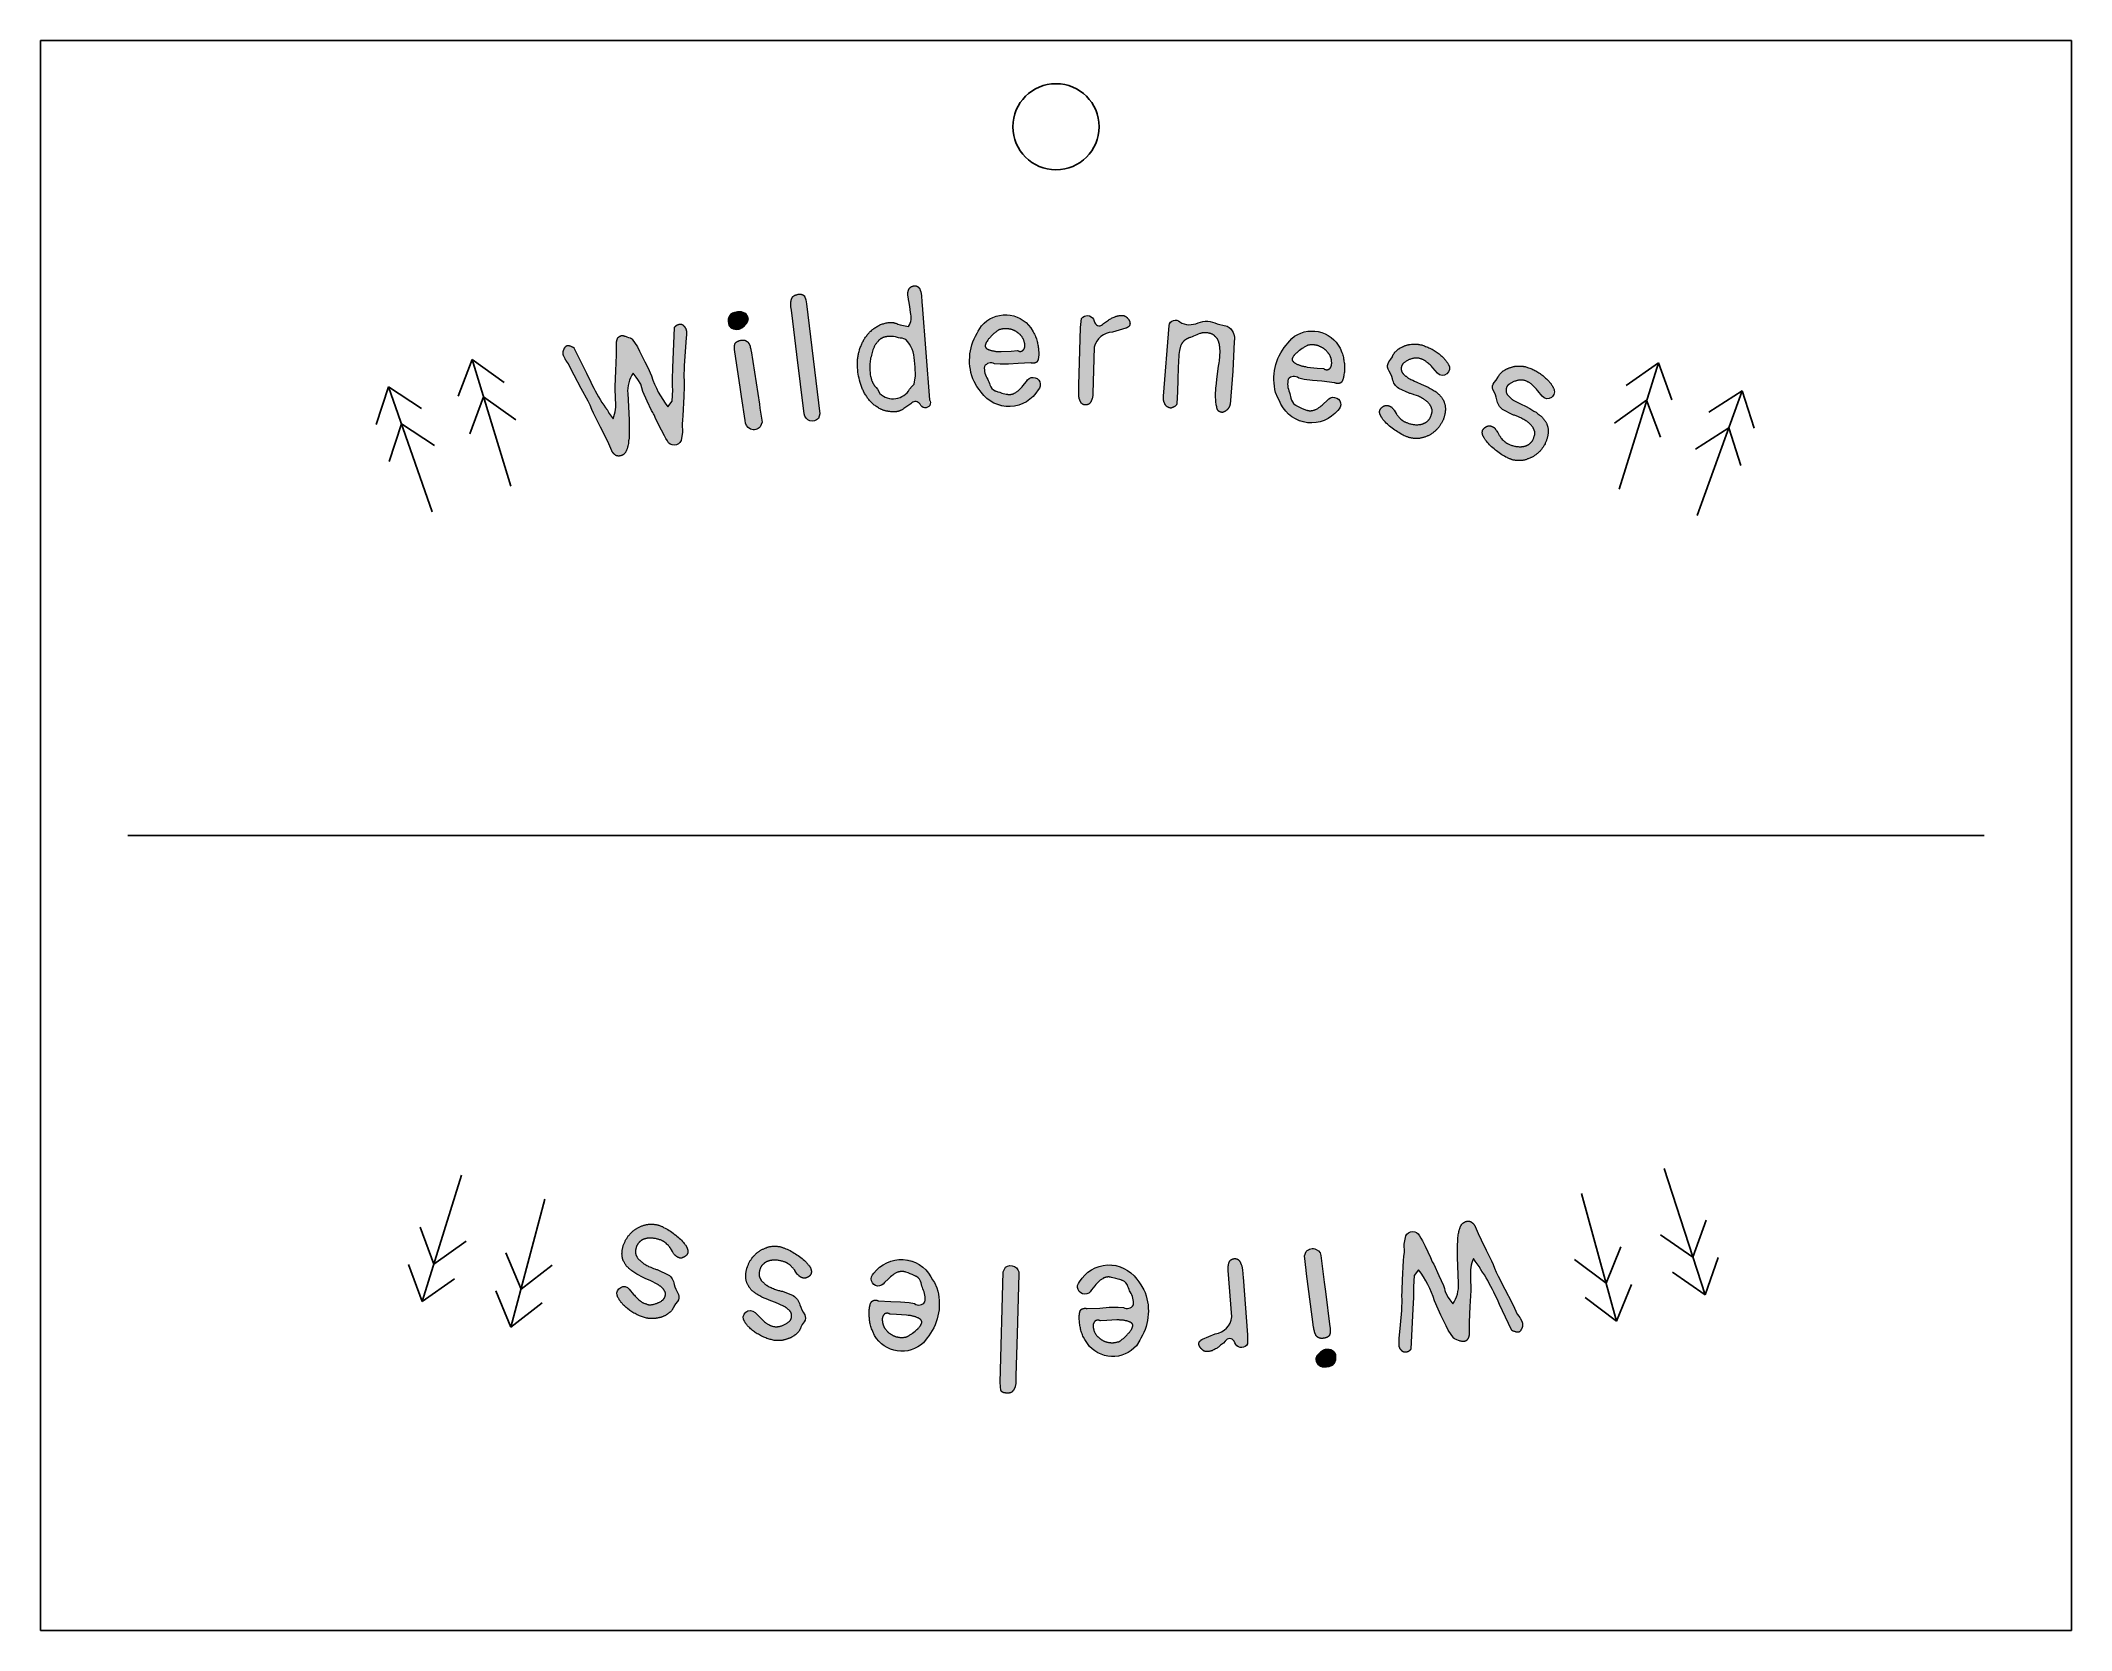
# Model space of a CAD drawing. Header units: millimetres. Extents: x 0 to 118, y 0 to 92.
import ezdxf

# ---------------------------------------------------------------- set-up
doc = ezdxf.new("R2010")
doc.units = ezdxf.units.MM
doc.header["$MEASUREMENT"] = 0
doc.layers.add('Default', color=178, linetype='Continuous', true_color=0x000000)

msp = doc.modelspace()

# ---------------------------------------------------------------- hatches: boundary and pattern name
at = {"layer": 'Default'}
h = msp.add_hatch(color=256, dxfattribs=at)
h.paths.add_polyline_path([(51.17, 77.12), (51.17, 77.02), (51.18, 76.94), (51.18, 76.94), (51.61, 71.45), (51.61, 71.37), (51.62, 71.29), (51.62, 71.22), (51.61, 71.15), (51.61, 71.14), (51.61, 71.14), (51.61, 71.13), (51.61, 71.13), (51.61, 71.12), (51.61, 71.12), (51.61, 71.12), (51.61, 71.11), (51.61, 71.11), (51.61, 71.1), (51.61, 71.1), (51.6, 71.1), (51.6, 71.09), (51.6, 71.09), (51.6, 71.09), (51.6, 71.08), (51.6, 71.08), (51.59, 71.08), (51.59, 71.07), (51.59, 71.07), (51.59, 71.07), (51.59, 71.06), (51.58, 71.06), (51.58, 71.06), (51.58, 71.05), (51.58, 71.05), (51.57, 71.05), (51.57, 71.04), (51.57, 71.04), (51.56, 71.04), (51.56, 71.04), (51.56, 71.03), (51.55, 71.03), (51.55, 71.03), (51.55, 71.03), (51.54, 71.02), (51.54, 71.02), (51.54, 71.02), (51.53, 71.02), (51.53, 71.02), (51.52, 71.01), (51.52, 71.01), (51.52, 71.01), (51.51, 71.01), (51.51, 71.01), (51.5, 71), (51.5, 71), (51.49, 71), (51.48, 71), (51.47, 71), (51.46, 70.99), (51.45, 70.99), (51.44, 70.99), (51.43, 70.99), (51.42, 70.99), (51.4, 70.99), (51.4, 70.99), (51.4, 70.99), (51.39, 70.99), (51.39, 70.99), (51.39, 70.99), (51.39, 70.99), (51.38, 70.99), (51.38, 70.99), (51.38, 70.99), (51.37, 70.99), (51.37, 70.99), (51.37, 70.99), (51.36, 70.99), (51.36, 70.99), (51.35, 70.99), (51.34, 70.99), (51.34, 71), (51.33, 71), (51.32, 71), (51.31, 71), (51.31, 71.01), (51.3, 71.01), (51.29, 71.02), (51.28, 71.02), (51.27, 71.02), (51.27, 71.03), (51.26, 71.03), (51.24, 71.05), (51.22, 71.06), (51.2, 71.07), (51.18, 71.09), (51.16, 71.1), (51.14, 71.12), (51.13, 71.13), (51.12, 71.14), (51.11, 71.15), (51.1, 71.16), (51.1, 71.16), (51.09, 71.17), (51.08, 71.18), (51.07, 71.19), (51.07, 71.2), (51.06, 71.2), (51.06, 71.21), (51.05, 71.21), (51.05, 71.22), (51.04, 71.22), (51.04, 71.22), (51.04, 71.23), (51.03, 71.23), (51.03, 71.24), (51.02, 71.24), (51.02, 71.24), (51.01, 71.25), (51.01, 71.25), (51, 71.25), (51, 71.25), (51, 71.26), (50.99, 71.26), (50.98, 71.27), (50.97, 71.27), (50.96, 71.28), (50.94, 71.3), (50.91, 71.31), (50.9, 71.32), (50.9, 71.32), (50.89, 71.32), (50.89, 71.32), (50.89, 71.33), (50.88, 71.33), (50.88, 71.33), (50.87, 71.33), (50.87, 71.33), (50.87, 71.33), (50.86, 71.33), (50.86, 71.34), (50.85, 71.34), (50.85, 71.34), (50.84, 71.34), (50.84, 71.34), (50.84, 71.34), (50.83, 71.34), (50.83, 71.34), (50.82, 71.34), (50.82, 71.34), (50.81, 71.34), (50.81, 71.34), (50.81, 71.34), (50.8, 71.35), (50.8, 71.35), (50.79, 71.35), (50.79, 71.35), (50.78, 71.34), (50.78, 71.34), (50.78, 71.34), (50.77, 71.34), (50.76, 71.34), (50.76, 71.34), (50.75, 71.34), (50.74, 71.34), (50.74, 71.34), (50.73, 71.34), (50.72, 71.33), (50.72, 71.33), (50.71, 71.33), (50.7, 71.33), (50.7, 71.32), (50.69, 71.32), (50.68, 71.32), (50.67, 71.31), (50.67, 71.31), (50.65, 71.3), (50.64, 71.29), (50.62, 71.28), (50.6, 71.27), (50.59, 71.26), (50.57, 71.25), (50.55, 71.23), (50.53, 71.22), (50.35, 71.09), (50.12, 70.94), (50.09, 70.92), (50.07, 70.9), (50.04, 70.89), (50.01, 70.87), (49.98, 70.85), (49.95, 70.84), (49.92, 70.83), (49.89, 70.81), (49.86, 70.8), (49.84, 70.79), (49.81, 70.78), (49.8, 70.78), (49.78, 70.77), (49.77, 70.77), (49.76, 70.77), (49.75, 70.76), (49.74, 70.76), (49.73, 70.76), (49.71, 70.76), (49.7, 70.76), (49.69, 70.75), (49.62, 70.75), (49.56, 70.75), (49.49, 70.75), (49.43, 70.75), (49.36, 70.75), (49.3, 70.76), (49.24, 70.77), (49.21, 70.77), (49.18, 70.78), (49.15, 70.78), (49.12, 70.79), (49.09, 70.79), (49.06, 70.8), (49.03, 70.81), (49, 70.82), (48.98, 70.83), (48.95, 70.83), (48.92, 70.84), (48.89, 70.85), (48.87, 70.86), (48.84, 70.88), (48.81, 70.89), (48.79, 70.9), (48.76, 70.91), (48.74, 70.93), (48.69, 70.95), (48.64, 70.98), (48.59, 71.01), (48.54, 71.04), (48.49, 71.07), (48.45, 71.11), (48.4, 71.14), (48.36, 71.18), (48.32, 71.21), (48.28, 71.25), (48.24, 71.29), (48.2, 71.33), (48.16, 71.37), (48.12, 71.41), (48.08, 71.46), (48.05, 71.5), (48.01, 71.55), (47.98, 71.59), (47.95, 71.64), (47.92, 71.69), (47.89, 71.74), (47.86, 71.79), (47.83, 71.84), (47.8, 71.89), (47.77, 71.94), (47.75, 72), (47.72, 72.05), (47.7, 72.11), (47.68, 72.16), (47.66, 72.22), (47.64, 72.28), (47.62, 72.34), (47.58, 72.46), (47.55, 72.58), (47.52, 72.7), (47.49, 72.82), (47.47, 72.94), (47.45, 73.06), (47.44, 73.18), (47.43, 73.3), (47.42, 73.36), (47.42, 73.41), (47.42, 73.47), (47.42, 73.52), (47.42, 73.58), (47.42, 73.64), (47.42, 73.69), (47.43, 73.75), (47.43, 73.81), (47.44, 73.86), (47.45, 73.92), (47.46, 73.98), (47.47, 74.03), (47.48, 74.09), (47.49, 74.15), (47.5, 74.2), (47.52, 74.26), (47.54, 74.32), (47.55, 74.37), (47.57, 74.43), (47.59, 74.48), (47.61, 74.54), (47.63, 74.59), (47.65, 74.64), (47.67, 74.69), (47.7, 74.74), (47.72, 74.79), (47.75, 74.84), (47.77, 74.89), (47.8, 74.94), (47.83, 74.98), (47.86, 75.03), (47.89, 75.08), (47.92, 75.12), (47.96, 75.16), (47.99, 75.21), (48.02, 75.25), (48.06, 75.29), (48.1, 75.33), (48.13, 75.37), (48.17, 75.41), (48.21, 75.44), (48.25, 75.48), (48.29, 75.52), (48.34, 75.55), (48.38, 75.58), (48.43, 75.62), (48.47, 75.65), (48.52, 75.68), (48.57, 75.71), (48.62, 75.74), (48.66, 75.76), (48.72, 75.79), (48.77, 75.81), (48.82, 75.83), (48.87, 75.85), (48.93, 75.86), (48.98, 75.88), (49.04, 75.89), (49.09, 75.91), (49.15, 75.92), (49.21, 75.93), (49.27, 75.93), (49.33, 75.94), (49.35, 75.94), (49.36, 75.94), (49.37, 75.94), (49.39, 75.94), (49.4, 75.94), (49.41, 75.94), (49.43, 75.94), (49.44, 75.94), (49.45, 75.94), (49.47, 75.94), (49.48, 75.93), (49.49, 75.93), (49.5, 75.93), (49.52, 75.93), (49.53, 75.92), (49.54, 75.92), (49.57, 75.91), (49.6, 75.9), (49.65, 75.89), (49.71, 75.87), (49.77, 75.84), (49.9, 75.8), (50.02, 75.77), (50.03, 75.76), (50.05, 75.76), (50.07, 75.75), (50.09, 75.75), (50.13, 75.74), (50.17, 75.73), (50.22, 75.73), (50.27, 75.72), (50.32, 75.71), (50.38, 75.71), (50.4, 75.73), (50.41, 75.74), (50.42, 75.76), (50.43, 75.78), (50.44, 75.8), (50.45, 75.81), (50.46, 75.83), (50.47, 75.84), (50.48, 75.86), (50.49, 75.88), (50.49, 75.89), (50.5, 75.91), (50.51, 75.92), (50.51, 75.93), (50.51, 75.94), (50.51, 75.94), (50.52, 75.95), (50.52, 75.96), (50.52, 75.97), (50.53, 76), (50.53, 76.02), (50.53, 76.04), (50.53, 76.05), (50.54, 76.06), (50.54, 76.08), (50.54, 76.09), (50.54, 76.1), (50.54, 76.12), (50.54, 76.13), (50.54, 76.14), (50.54, 76.15), (50.54, 76.17), (50.54, 76.18), (50.53, 76.26), (50.52, 76.35), (50.5, 76.52), (50.48, 76.69), (50.47, 76.77), (50.46, 76.86), (50.46, 76.9), (50.45, 76.94), (50.45, 76.98), (50.44, 77.02), (50.43, 77.07), (50.42, 77.11), (50.41, 77.15), (50.4, 77.19), (50.39, 77.24), (50.38, 77.28), (50.38, 77.32), (50.37, 77.36), (50.36, 77.41), (50.36, 77.45), (50.35, 77.49), (50.35, 77.53), (50.35, 77.56), (50.35, 77.57), (50.35, 77.59), (50.35, 77.6), (50.35, 77.61), (50.35, 77.62), (50.35, 77.64), (50.35, 77.65), (50.35, 77.66), (50.35, 77.67), (50.35, 77.69), (50.35, 77.7), (50.36, 77.71), (50.36, 77.72), (50.36, 77.73), (50.36, 77.74), (50.37, 77.75), (50.37, 77.77), (50.37, 77.78), (50.38, 77.79), (50.38, 77.8), (50.38, 77.81), (50.39, 77.82), (50.39, 77.83), (50.4, 77.84), (50.4, 77.85), (50.41, 77.86), (50.41, 77.87), (50.42, 77.88), (50.43, 77.89), (50.43, 77.9), (50.44, 77.91), (50.45, 77.92), (50.45, 77.93), (50.46, 77.94), (50.47, 77.94), (50.47, 77.95), (50.48, 77.96), (50.49, 77.97), (50.5, 77.97), (50.51, 77.98), (50.51, 77.99), (50.52, 77.99), (50.53, 78), (50.54, 78.01), (50.55, 78.01), (50.56, 78.02), (50.57, 78.02), (50.58, 78.03), (50.59, 78.03), (50.6, 78.04), (50.6, 78.04), (50.62, 78.04), (50.63, 78.05), (50.64, 78.05), (50.65, 78.05), (50.66, 78.06), (50.67, 78.06), (50.68, 78.06), (50.69, 78.06), (50.7, 78.06), (50.71, 78.07), (50.73, 78.07), (50.73, 78.07), (50.74, 78.07), (50.75, 78.07), (50.76, 78.07), (50.77, 78.07), (50.78, 78.07), (50.78, 78.07), (50.79, 78.07), (50.8, 78.07), (50.81, 78.06), (50.82, 78.06), (50.82, 78.06), (50.83, 78.06), (50.84, 78.06), (50.84, 78.06), (50.85, 78.05), (50.86, 78.05), (50.87, 78.05), (50.87, 78.04), (50.88, 78.04), (50.89, 78.04), (50.89, 78.03), (50.9, 78.03), (50.91, 78.03), (50.91, 78.02), (50.92, 78.02), (50.93, 78.01), (50.93, 78.01), (50.94, 78.01), (50.95, 78), (50.95, 77.99), (50.96, 77.99), (50.96, 77.98), (50.97, 77.98), (50.97, 77.97), (50.98, 77.97), (50.99, 77.96), (50.99, 77.95), (51, 77.95), (51, 77.94), (51.01, 77.93), (51.01, 77.92), (51.02, 77.92), (51.02, 77.91), (51.03, 77.9), (51.03, 77.89), (51.04, 77.88), (51.05, 77.86), (51.06, 77.84), (51.07, 77.82), (51.07, 77.8), (51.08, 77.78), (51.09, 77.76), (51.1, 77.74), (51.1, 77.71), (51.11, 77.69), (51.12, 77.66), (51.12, 77.64), (51.13, 77.62), (51.13, 77.59), (51.14, 77.56), (51.14, 77.54), (51.14, 77.51), (51.16, 77.32), (51.16, 77.22)], flags=0)
h.paths.add_polyline_path([(50.73, 73.73), (50.76, 73.52), (50.77, 73.35), (50.77, 73.35), (50.8, 72.84), (50.8, 72.79), (50.81, 72.75), (50.81, 72.71), (50.81, 72.68), (50.81, 72.66), (50.81, 72.64), (50.8, 72.63), (50.8, 72.61), (50.8, 72.59), (50.8, 72.58), (50.8, 72.57), (50.79, 72.55), (50.79, 72.54), (50.79, 72.53), (50.78, 72.51), (50.78, 72.5), (50.78, 72.49), (50.77, 72.48), (50.77, 72.47), (50.76, 72.45), (50.76, 72.44), (50.75, 72.43), (50.74, 72.42), (50.74, 72.41), (50.73, 72.39), (50.72, 72.38), (50.72, 72.37), (50.71, 72.36), (50.71, 72.36), (50.64, 72.28), (50.64, 72.28), (50.59, 72.23), (50.53, 72.17), (50.51, 72.15), (50.49, 72.12), (50.48, 72.09), (50.45, 72.06), (50.43, 72.02), (50.4, 71.98), (50.37, 71.94), (50.35, 71.91), (50.32, 71.87), (50.29, 71.84), (50.27, 71.81), (50.24, 71.78), (50.23, 71.77), (50.21, 71.76), (50.2, 71.75), (50.19, 71.73), (50.17, 71.72), (50.16, 71.71), (50.15, 71.7), (50.13, 71.69), (50.12, 71.68), (50.11, 71.67), (50.09, 71.66), (50.08, 71.66), (50.07, 71.65), (50.05, 71.64), (50.04, 71.63), (50.03, 71.63), (50, 71.62), (49.97, 71.6), (49.94, 71.59), (49.91, 71.58), (49.88, 71.57), (49.84, 71.57), (49.81, 71.56), (49.77, 71.55), (49.73, 71.54), (49.69, 71.53), (49.61, 71.52), (49.52, 71.51), (49.43, 71.5), (49.42, 71.5), (49.41, 71.5), (49.4, 71.5), (49.38, 71.5), (49.37, 71.5), (49.36, 71.5), (49.35, 71.5), (49.34, 71.5), (49.33, 71.5), (49.32, 71.5), (49.3, 71.51), (49.29, 71.51), (49.28, 71.51), (49.27, 71.51), (49.26, 71.51), (49.25, 71.52), (49.22, 71.52), (49.2, 71.53), (49.18, 71.54), (49.15, 71.54), (49.13, 71.55), (49.1, 71.56), (49.08, 71.58), (49.06, 71.59), (49.01, 71.61), (48.96, 71.64), (48.92, 71.66), (48.88, 71.69), (48.86, 71.71), (48.84, 71.72), (48.82, 71.73), (48.8, 71.75), (48.78, 71.76), (48.77, 71.78), (48.75, 71.79), (48.73, 71.81), (48.72, 71.85), (48.7, 71.88), (48.68, 71.91), (48.67, 71.95), (48.66, 71.96), (48.65, 71.98), (48.64, 71.99), (48.63, 72.01), (48.62, 72.02), (48.61, 72.04), (48.6, 72.05), (48.57, 72.09), (48.56, 72.1), (48.55, 72.12), (48.54, 72.13), (48.53, 72.14), (48.52, 72.15), (48.51, 72.16), (48.5, 72.17), (48.48, 72.19), (48.47, 72.2), (48.46, 72.21), (48.45, 72.22), (48.44, 72.24), (48.43, 72.25), (48.42, 72.26), (48.41, 72.28), (48.39, 72.3), (48.38, 72.32), (48.37, 72.34), (48.36, 72.35), (48.35, 72.37), (48.33, 72.39), (48.32, 72.41), (48.31, 72.43), (48.3, 72.46), (48.29, 72.48), (48.28, 72.5), (48.27, 72.52), (48.26, 72.55), (48.24, 72.59), (48.24, 72.62), (48.23, 72.64), (48.22, 72.67), (48.21, 72.7), (48.21, 72.73), (48.2, 72.76), (48.19, 72.82), (48.17, 72.89), (48.16, 72.97), (48.16, 73.05), (48.15, 73.13), (48.14, 73.2), (48.14, 73.26), (48.14, 73.33), (48.14, 73.4), (48.15, 73.47), (48.15, 73.55), (48.16, 73.63), (48.17, 73.71), (48.18, 73.79), (48.19, 73.87), (48.21, 73.95), (48.23, 74.03), (48.25, 74.11), (48.27, 74.19), (48.3, 74.27), (48.32, 74.35), (48.34, 74.38), (48.35, 74.42), (48.37, 74.46), (48.39, 74.5), (48.4, 74.53), (48.42, 74.57), (48.44, 74.6), (48.46, 74.63), (48.48, 74.67), (48.5, 74.7), (48.52, 74.73), (48.55, 74.76), (48.57, 74.79), (48.6, 74.82), (48.62, 74.85), (48.65, 74.88), (48.66, 74.89), (48.67, 74.9), (48.69, 74.92), (48.7, 74.93), (48.72, 74.94), (48.73, 74.95), (48.74, 74.96), (48.76, 74.97), (48.77, 74.99), (48.79, 75), (48.81, 75.01), (48.82, 75.01), (48.84, 75.02), (48.85, 75.03), (48.87, 75.04), (48.89, 75.05), (48.9, 75.06), (48.92, 75.06), (48.94, 75.07), (48.95, 75.08), (48.97, 75.08), (48.99, 75.09), (49.01, 75.09), (49.03, 75.1), (49.04, 75.1), (49.06, 75.11), (49.08, 75.11), (49.1, 75.11), (49.12, 75.12), (49.14, 75.12), (49.16, 75.12), (49.18, 75.12), (49.37, 75.14), (49.38, 75.14), (49.39, 75.14), (49.4, 75.14), (49.41, 75.14), (49.42, 75.14), (49.43, 75.14), (49.43, 75.14), (49.44, 75.14), (49.45, 75.14), (49.46, 75.14), (49.47, 75.13), (49.48, 75.13), (49.49, 75.13), (49.5, 75.13), (49.51, 75.13), (49.52, 75.12), (49.53, 75.12), (49.55, 75.12), (49.56, 75.12), (49.58, 75.11), (49.59, 75.11), (49.61, 75.11), (49.62, 75.1), (49.64, 75.1), (49.67, 75.09), (49.71, 75.08), (49.81, 75.05), (49.82, 75.05), (49.82, 75.05), (49.83, 75.05), (49.84, 75.04), (49.84, 75.04), (49.85, 75.04), (49.85, 75.04), (49.86, 75.04), (49.87, 75.04), (49.87, 75.03), (49.88, 75.03), (49.88, 75.03), (49.89, 75.03), (49.9, 75.03), (49.9, 75.03), (49.91, 75.03), (49.93, 75.03), (49.96, 75.03), (49.98, 75.02), (50.01, 75.02), (50.07, 75), (50.12, 74.99), (50.14, 74.98), (50.15, 74.98), (50.16, 74.97), (50.18, 74.97), (50.19, 74.96), (50.21, 74.96), (50.22, 74.95), (50.24, 74.94), (50.25, 74.94), (50.26, 74.93), (50.27, 74.93), (50.27, 74.92), (50.28, 74.92), (50.29, 74.91), (50.3, 74.9), (50.31, 74.9), (50.31, 74.89), (50.32, 74.88), (50.33, 74.88), (50.34, 74.87), (50.35, 74.86), (50.35, 74.85), (50.36, 74.84), (50.37, 74.84), (50.38, 74.83), (50.38, 74.82), (50.39, 74.81), (50.4, 74.8), (50.41, 74.78), (50.42, 74.76), (50.44, 74.74), (50.45, 74.71), (50.46, 74.69), (50.48, 74.67), (50.5, 74.61), (50.52, 74.56), (50.55, 74.51), (50.57, 74.45), (50.59, 74.4), (50.61, 74.34), (50.62, 74.28), (50.64, 74.22), (50.67, 74.09), (50.69, 73.97), (50.71, 73.85)], flags=0)
for points in [[(45.16, 70.36), (45.15, 70.36), (45.14, 70.35), (45.14, 70.34), (45.13, 70.34), (45.12, 70.33), (45.11, 70.32), (45.1, 70.32), (45.1, 70.31), (45.09, 70.31), (45.08, 70.3), (45.07, 70.3), (45.06, 70.29), (45.05, 70.29), (45.04, 70.28), (45.03, 70.28), (45.03, 70.27), (45.02, 70.27), (45.01, 70.27), (45, 70.26), (44.99, 70.26), (44.97, 70.26), (44.96, 70.25), (44.95, 70.25), (44.94, 70.25), (44.93, 70.24), (44.92, 70.24), (44.9, 70.24), (44.87, 70.23), (44.85, 70.23), (44.82, 70.23), (44.81, 70.22), (44.8, 70.22), (44.79, 70.22), (44.77, 70.22), (44.76, 70.22), (44.75, 70.22), (44.74, 70.22), (44.73, 70.22), (44.71, 70.22), (44.7, 70.23), (44.69, 70.23), (44.68, 70.23), (44.67, 70.23), (44.66, 70.23), (44.65, 70.23), (44.64, 70.24), (44.63, 70.24), (44.62, 70.24), (44.61, 70.25), (44.6, 70.25), (44.59, 70.25), (44.58, 70.26), (44.57, 70.26), (44.56, 70.26), (44.55, 70.27), (44.54, 70.27), (44.53, 70.28), (44.52, 70.28), (44.51, 70.29), (44.5, 70.29), (44.49, 70.3), (44.49, 70.3), (44.48, 70.31), (44.48, 70.31), (44.48, 70.31), (44.47, 70.32), (44.47, 70.32), (44.46, 70.32), (44.46, 70.33), (44.45, 70.33), (44.45, 70.33), (44.44, 70.34), (44.44, 70.35), (44.43, 70.36), (44.42, 70.37), (44.42, 70.38), (44.41, 70.38), (44.4, 70.39), (44.4, 70.4), (44.39, 70.41), (44.39, 70.43), (44.38, 70.44), (44.37, 70.45), (44.37, 70.46), (44.37, 70.47), (44.36, 70.48), (44.36, 70.49), (44.35, 70.51), (44.35, 70.52), (44.35, 70.53), (44.34, 70.55), (44.34, 70.56), (44.34, 70.58), (44.33, 70.59), (44.33, 70.6), (44.33, 70.63), (44.33, 70.64), (43.9, 74.08), (43.9, 74.08), (43.61, 76.49), (43.59, 76.62), (43.57, 76.77), (43.56, 76.81), (43.56, 76.85), (43.55, 76.89), (43.55, 76.93), (43.55, 76.98), (43.55, 77.02), (43.55, 77.06), (43.56, 77.1), (43.56, 77.12), (43.56, 77.15), (43.57, 77.17), (43.57, 77.19), (43.57, 77.21), (43.58, 77.23), (43.58, 77.25), (43.59, 77.26), (43.6, 77.28), (43.6, 77.3), (43.61, 77.32), (43.62, 77.34), (43.63, 77.35), (43.63, 77.37), (43.64, 77.39), (43.65, 77.4), (43.66, 77.41), (43.66, 77.42), (43.67, 77.43), (43.68, 77.44), (43.68, 77.44), (43.69, 77.45), (43.69, 77.46), (43.7, 77.46), (43.71, 77.47), (43.72, 77.48), (43.72, 77.48), (43.73, 77.49), (43.74, 77.49), (43.75, 77.5), (43.76, 77.5), (43.76, 77.51), (43.77, 77.51), (43.78, 77.52), (43.79, 77.52), (43.8, 77.53), (43.81, 77.53), (43.82, 77.53), (43.83, 77.54), (43.84, 77.54), (43.85, 77.54), (43.86, 77.55), (43.88, 77.55), (43.89, 77.55), (43.9, 77.55), (43.91, 77.56), (43.92, 77.56), (43.94, 77.56), (43.98, 77.57), (44.03, 77.57), (44.05, 77.57), (44.07, 77.57), (44.09, 77.57), (44.11, 77.57), (44.13, 77.57), (44.14, 77.57), (44.16, 77.57), (44.17, 77.57), (44.17, 77.57), (44.18, 77.56), (44.19, 77.56), (44.2, 77.56), (44.2, 77.56), (44.21, 77.56), (44.21, 77.56), (44.22, 77.56), (44.23, 77.55), (44.24, 77.55), (44.25, 77.55), (44.26, 77.54), (44.26, 77.54), (44.27, 77.54), (44.27, 77.53), (44.28, 77.53), (44.28, 77.53), (44.28, 77.53), (44.29, 77.52), (44.29, 77.52), (44.3, 77.52), (44.3, 77.52), (44.3, 77.51), (44.31, 77.51), (44.31, 77.51), (44.31, 77.5), (44.32, 77.5), (44.32, 77.5), (44.32, 77.5), (44.33, 77.49), (44.33, 77.49), (44.33, 77.49), (44.33, 77.48), (44.34, 77.48), (44.34, 77.48), (44.34, 77.47), (44.34, 77.47), (44.35, 77.47), (44.35, 77.46), (44.35, 77.45), (44.36, 77.45), (44.36, 77.44), (44.37, 77.44), (44.37, 77.43), (44.37, 77.43), (44.38, 77.42), (44.38, 77.41), (44.38, 77.41), (44.39, 77.4), (44.39, 77.39), (44.39, 77.39), (44.4, 77.38), (44.4, 77.37), (44.4, 77.37), (44.41, 77.36), (44.41, 77.35), (44.41, 77.34), (44.42, 77.32), (44.42, 77.31), (44.42, 77.29), (44.43, 77.28), (44.43, 77.26), (44.43, 77.25), (44.46, 77.02), (44.46, 77.02), (45.24, 70.64), (45.24, 70.63), (45.24, 70.62), (45.25, 70.61), (45.25, 70.6), (45.25, 70.59), (45.25, 70.58), (45.25, 70.57), (45.25, 70.56), (45.24, 70.55), (45.24, 70.54), (45.24, 70.53), (45.24, 70.52), (45.24, 70.51), (45.24, 70.5), (45.23, 70.5), (45.23, 70.49), (45.23, 70.48), (45.23, 70.47), (45.22, 70.46), (45.22, 70.45), (45.21, 70.44), (45.21, 70.44), (45.21, 70.43), (45.2, 70.42), (45.2, 70.41), (45.19, 70.41), (45.19, 70.4), (45.18, 70.39), (45.18, 70.38), (45.17, 70.38), (45.16, 70.37)], [(37.48, 75.05), (37.46, 74.68), (37.36, 73.41), (37.34, 73.07), (37.32, 72.86), (37.32, 72.85), (37.32, 72.85), (37.32, 72.84), (37.32, 72.83), (37.32, 72.83), (37.33, 72.82), (37.33, 72.8), (37.33, 72.79), (37.33, 72.77), (37.34, 72.75), (37.34, 72.73), (37.34, 72.73), (37.36, 72.63), (37.36, 72.55), (37.36, 72.46), (37.36, 72.22), (37.35, 71.64), (37.29, 70.52), (37.29, 70.48), (37.29, 70.45), (37.29, 70.42), (37.29, 70.39), (37.28, 70.37), (37.28, 70.34), (37.28, 70.31), (37.27, 70.28), (37.26, 70.25), (37.26, 70.22), (37.25, 70.19), (37.25, 70.16), (37.25, 70.13), (37.25, 70.1), (37.25, 70.07), (37.25, 70.04), (37.26, 69.56), (37.26, 69.53), (37.26, 69.49), (37.26, 69.46), (37.26, 69.43), (37.25, 69.4), (37.25, 69.37), (37.25, 69.34), (37.24, 69.31), (37.24, 69.28), (37.23, 69.25), (37.22, 69.22), (37.22, 69.19), (37.21, 69.17), (37.2, 69.14), (37.19, 69.11), (37.18, 69.08), (37.17, 69.07), (37.17, 69.07), (37.17, 69.06), (37.17, 69.06), (37.16, 69.05), (37.16, 69.04), (37.16, 69.04), (37.15, 69.03), (37.15, 69.03), (37.15, 69.02), (37.14, 69.02), (37.14, 69.01), (37.14, 69.01), (37.13, 69), (37.13, 69), (37.13, 68.99), (37.12, 68.99), (37.12, 68.98), (37.11, 68.98), (37.11, 68.98), (37.1, 68.97), (37.1, 68.97), (37.09, 68.96), (37.09, 68.96), (37.08, 68.95), (37.07, 68.94), (37.06, 68.94), (37.05, 68.93), (37.04, 68.92), (37.03, 68.91), (37.02, 68.91), (37, 68.9), (36.99, 68.89), (36.98, 68.89), (36.96, 68.88), (36.95, 68.87), (36.93, 68.87), (36.92, 68.86), (36.9, 68.86), (36.88, 68.85), (36.87, 68.85), (36.85, 68.84), (36.83, 68.84), (36.82, 68.84), (36.8, 68.83), (36.79, 68.83), (36.78, 68.83), (36.77, 68.83), (36.76, 68.83), (36.76, 68.83), (36.75, 68.83), (36.74, 68.83), (36.73, 68.83), (36.72, 68.83), (36.72, 68.83), (36.71, 68.83), (36.7, 68.83), (36.69, 68.83), (36.69, 68.83), (36.68, 68.83), (36.67, 68.83), (36.66, 68.83), (36.66, 68.83), (36.65, 68.84), (36.64, 68.84), (36.64, 68.84), (36.63, 68.84), (36.62, 68.84), (36.61, 68.85), (36.61, 68.85), (36.6, 68.85), (36.6, 68.85), (36.59, 68.86), (36.58, 68.86), (36.58, 68.87), (36.57, 68.87), (36.56, 68.87), (36.56, 68.88), (36.55, 68.88), (36.55, 68.89), (36.54, 68.89), (36.53, 68.89), (36.53, 68.9), (36.52, 68.91), (36.5, 68.92), (36.49, 68.93), (36.48, 68.94), (36.47, 68.96), (36.46, 68.97), (36.45, 68.98), (36.43, 69), (36.42, 69.01), (36.41, 69.03), (36.4, 69.05), (36.39, 69.06), (36.3, 69.2), (36.26, 69.28), (36.24, 69.32), (36.22, 69.36), (36.2, 69.4), (36.18, 69.45), (36.16, 69.49), (36.13, 69.53), (36.11, 69.57), (36.09, 69.6), (36.06, 69.64), (36.04, 69.68), (36.02, 69.7), (36, 69.72), (35.99, 69.75), (35.97, 69.77), (35.96, 69.8), (35.94, 69.82), (35.93, 69.85), (35.92, 69.87), (35.89, 69.92), (35.87, 69.98), (35.84, 70.03), (35.82, 70.09), (35.72, 70.33), (35.63, 70.57), (35.59, 70.63), (35.59, 70.64), (35.58, 70.65), (35.57, 70.66), (35.57, 70.67), (35.55, 70.69), (35.54, 70.71), (35.53, 70.72), (35.52, 70.73), (35.51, 70.74), (35.5, 70.76), (35.49, 70.78), (35.47, 70.82), (35.43, 70.89), (35.39, 70.96), (35.36, 71.03), (35.33, 71.09), (35.3, 71.16), (35.27, 71.23), (35.25, 71.3), (35.22, 71.36), (35.2, 71.43), (35.17, 71.5), (35.15, 71.57), (35.11, 71.64), (35.08, 71.71), (35.04, 71.78), (35, 71.86), (34.96, 71.93), (34.96, 71.94), (34.96, 71.94), (34.96, 71.94), (34.95, 71.94), (34.95, 71.95), (34.95, 71.95), (34.95, 71.95), (34.95, 71.96), (34.94, 71.96), (34.94, 71.97), (34.94, 71.98), (34.93, 71.99), (34.93, 72), (34.93, 72.01), (34.92, 72.02), (34.92, 72.03), (34.92, 72.04), (34.91, 72.07), (34.87, 72.24), (34.87, 72.25), (34.86, 72.27), (34.86, 72.29), (34.85, 72.3), (34.85, 72.32), (34.84, 72.33), (34.84, 72.35), (34.76, 72.5), (34.68, 72.63), (34.67, 72.64), (34.66, 72.66), (34.64, 72.67), (34.63, 72.69), (34.61, 72.72), (34.58, 72.76), (34.41, 73), (34.38, 72.97), (34.35, 72.94), (34.33, 72.91), (34.31, 72.87), (34.29, 72.84), (34.27, 72.81), (34.25, 72.77), (34.24, 72.75), (34.23, 72.74), (34.22, 72.72), (34.22, 72.7), (34.21, 72.68), (34.2, 72.67), (34.2, 72.65), (34.19, 72.63), (34.18, 72.61), (34.18, 72.59), (34.17, 72.58), (34.17, 72.56), (34.16, 72.54), (34.16, 72.52), (34.15, 72.5), (34.15, 72.48), (34.15, 72.46), (34.14, 72.45), (34.13, 72.37), (34.12, 72.29), (34.12, 72.21), (34.11, 72.13), (34.1, 71.97), (34.09, 71.81), (34.12, 71.08), (34.16, 70.28), (34.17, 69.55), (34.17, 69.38), (34.16, 69.29), (34.16, 69.21), (34.15, 69.13), (34.14, 69.06), (34.14, 68.98), (34.13, 68.91), (34.11, 68.84), (34.11, 68.81), (34.1, 68.77), (34.09, 68.74), (34.08, 68.71), (34.07, 68.68), (34.07, 68.65), (34.06, 68.62), (34.05, 68.59), (34.04, 68.56), (34.02, 68.53), (34.01, 68.51), (34, 68.48), (33.99, 68.46), (33.98, 68.43), (33.97, 68.42), (33.96, 68.41), (33.95, 68.4), (33.95, 68.39), (33.94, 68.38), (33.93, 68.36), (33.92, 68.35), (33.92, 68.34), (33.91, 68.34), (33.9, 68.33), (33.89, 68.32), (33.88, 68.31), (33.87, 68.3), (33.86, 68.29), (33.86, 68.28), (33.85, 68.28), (33.84, 68.27), (33.83, 68.26), (33.82, 68.26), (33.81, 68.25), (33.8, 68.24), (33.79, 68.24), (33.77, 68.23), (33.76, 68.23), (33.75, 68.22), (33.74, 68.22), (33.73, 68.21), (33.72, 68.21), (33.71, 68.21), (33.69, 68.2), (33.68, 68.2), (33.67, 68.2), (33.65, 68.19), (33.64, 68.19), (33.62, 68.19), (33.61, 68.19), (33.6, 68.19), (33.59, 68.18), (33.58, 68.18), (33.57, 68.18), (33.56, 68.18), (33.55, 68.18), (33.54, 68.18), (33.53, 68.18), (33.52, 68.18), (33.51, 68.19), (33.5, 68.19), (33.49, 68.19), (33.48, 68.19), (33.47, 68.19), (33.46, 68.19), (33.46, 68.2), (33.45, 68.2), (33.44, 68.2), (33.43, 68.2), (33.42, 68.21), (33.41, 68.21), (33.41, 68.21), (33.4, 68.22), (33.39, 68.22), (33.38, 68.23), (33.38, 68.23), (33.37, 68.24), (33.35, 68.25), (33.35, 68.25), (33.34, 68.26), (33.33, 68.27), (33.31, 68.28), (33.3, 68.29), (33.28, 68.31), (33.27, 68.32), (33.26, 68.34), (33.24, 68.35), (33.23, 68.37), (33.22, 68.39), (33.21, 68.4), (33.19, 68.42), (33.18, 68.44), (33.17, 68.46), (33.16, 68.48), (33.13, 68.53), (33.11, 68.58), (33.09, 68.62), (33.06, 68.68), (33.04, 68.73), (33.02, 68.78), (33, 68.83), (32.98, 68.89), (32.96, 68.94), (32.94, 69), (32.92, 69.05), (32.9, 69.09), (32.88, 69.14), (32.85, 69.18), (32.83, 69.22), (32.81, 69.26), (32.65, 69.55), (32.5, 69.86), (32.35, 70.17), (32.19, 70.47), (32.17, 70.49), (32.16, 70.52), (32.15, 70.54), (32.13, 70.57), (32.12, 70.59), (32.11, 70.62), (32.1, 70.64), (32.09, 70.67), (32.05, 70.78), (32, 70.89), (31.91, 71.13), (31.9, 71.16), (31.88, 71.19), (31.87, 71.21), (31.86, 71.24), (31.84, 71.27), (31.83, 71.3), (31.81, 71.33), (31.79, 71.36), (31.68, 71.54), (31.58, 71.72), (31.48, 71.91), (31.38, 72.1), (31.19, 72.48), (30.98, 72.87), (30.94, 72.95), (30.89, 73.03), (30.85, 73.12), (30.81, 73.2), (30.78, 73.29), (30.73, 73.38), (30.69, 73.46), (30.64, 73.54), (30.59, 73.61), (30.54, 73.68), (30.53, 73.7), (30.52, 73.71), (30.51, 73.73), (30.49, 73.75), (30.48, 73.76), (30.47, 73.78), (30.46, 73.8), (30.45, 73.82), (30.38, 73.97), (30.37, 73.97), (30.37, 73.99), (30.36, 74), (30.35, 74.02), (30.35, 74.04), (30.34, 74.05), (30.34, 74.07), (30.33, 74.09), (30.33, 74.1), (30.33, 74.1), (30.33, 74.11), (30.33, 74.12), (30.33, 74.13), (30.33, 74.14), (30.33, 74.15), (30.33, 74.16), (30.33, 74.16), (30.33, 74.17), (30.33, 74.18), (30.33, 74.19), (30.33, 74.2), (30.33, 74.21), (30.33, 74.22), (30.33, 74.23), (30.34, 74.24), (30.34, 74.25), (30.34, 74.26), (30.34, 74.27), (30.35, 74.28), (30.35, 74.29), (30.36, 74.31), (30.36, 74.33), (30.37, 74.35), (30.38, 74.37), (30.39, 74.39), (30.4, 74.42), (30.41, 74.44), (30.42, 74.46), (30.43, 74.47), (30.44, 74.48), (30.45, 74.49), (30.45, 74.5), (30.46, 74.51), (30.46, 74.51), (30.47, 74.52), (30.47, 74.53), (30.48, 74.53), (30.48, 74.54), (30.49, 74.54), (30.5, 74.55), (30.5, 74.55), (30.51, 74.56), (30.51, 74.56), (30.51, 74.56), (30.52, 74.57), (30.52, 74.57), (30.52, 74.57), (30.52, 74.57), (30.53, 74.57), (30.53, 74.58), (30.53, 74.58), (30.54, 74.58), (30.54, 74.58), (30.54, 74.58), (30.54, 74.58), (30.55, 74.58), (30.55, 74.59), (30.55, 74.59), (30.56, 74.59), (30.56, 74.59), (30.56, 74.59), (30.56, 74.59), (30.57, 74.59), (30.57, 74.59), (30.57, 74.59), (30.58, 74.59), (30.58, 74.59), (30.59, 74.59), (30.59, 74.59), (30.6, 74.59), (30.6, 74.59), (30.61, 74.59), (30.62, 74.59), (30.62, 74.59), (30.63, 74.59), (30.63, 74.59), (30.65, 74.59), (30.66, 74.59), (30.67, 74.59), (30.69, 74.59), (30.7, 74.58), (30.72, 74.58), (30.73, 74.57), (30.75, 74.57), (30.79, 74.56), (30.82, 74.55), (30.85, 74.53), (30.87, 74.53), (30.88, 74.52), (30.89, 74.52), (30.9, 74.51), (30.91, 74.5), (30.92, 74.5), (30.93, 74.5), (30.93, 74.49), (30.94, 74.49), (30.94, 74.49), (30.94, 74.49), (30.95, 74.48), (30.95, 74.48), (30.95, 74.48), (30.96, 74.48), (30.96, 74.47), (30.96, 74.47), (30.96, 74.47), (30.96, 74.47), (30.96, 74.47), (30.96, 74.47), (30.96, 74.47), (31.01, 74.38), (31.06, 74.29), (31.18, 74.07), (31.7, 72.99), (31.99, 72.38), (32.29, 71.79), (32.6, 71.23), (32.67, 71.09), (32.75, 70.96), (32.83, 70.84), (32.87, 70.78), (32.91, 70.73), (32.95, 70.67), (32.99, 70.62), (33.03, 70.57), (33.07, 70.52), (33.12, 70.47), (33.16, 70.43), (33.2, 70.39), (33.24, 70.35), (33.27, 70.44), (33.3, 70.53), (33.32, 70.61), (33.34, 70.69), (33.36, 70.77), (33.36, 70.8), (33.37, 70.84), (33.37, 70.87), (33.38, 70.91), (33.38, 70.94), (33.38, 70.97), (33.39, 71.09), (33.39, 71.15), (33.39, 71.2), (33.39, 71.26), (33.39, 71.31), (33.39, 71.36), (33.38, 71.42), (33.37, 71.62), (33.35, 71.81), (33.35, 71.86), (33.35, 71.91), (33.35, 71.96), (33.35, 72.01), (33.35, 72.06), (33.35, 72.11), (33.36, 72.16), (33.36, 72.21), (33.38, 72.44), (33.39, 72.67), (33.4, 72.9), (33.4, 73.13), (33.4, 73.36), (33.41, 73.59), (33.42, 73.82), (33.44, 74.05), (33.44, 74.09), (33.44, 74.13), (33.44, 74.17), (33.44, 74.22), (33.44, 74.26), (33.44, 74.31), (33.44, 74.35), (33.43, 74.4), (33.43, 74.45), (33.42, 74.5), (33.42, 74.54), (33.42, 74.59), (33.42, 74.64), (33.42, 74.68), (33.43, 74.73), (33.43, 74.78), (33.44, 74.82), (33.44, 74.84), (33.45, 74.86), (33.45, 74.88), (33.46, 74.89), (33.46, 74.91), (33.47, 74.93), (33.47, 74.94), (33.48, 74.96), (33.48, 74.97), (33.49, 74.99), (33.5, 75), (33.5, 75.02), (33.51, 75.03), (33.52, 75.04), (33.52, 75.05), (33.52, 75.05), (33.53, 75.06), (33.53, 75.07), (33.54, 75.07), (33.54, 75.08), (33.55, 75.08), (33.55, 75.09), (33.56, 75.09), (33.56, 75.1), (33.57, 75.1), (33.57, 75.11), (33.58, 75.11), (33.59, 75.12), (33.59, 75.12), (33.6, 75.12), (33.61, 75.13), (33.61, 75.13), (33.62, 75.14), (33.63, 75.14), (33.63, 75.14), (33.64, 75.15), (33.65, 75.15), (33.66, 75.15), (33.67, 75.15), (33.67, 75.16), (33.68, 75.16), (33.69, 75.16), (33.7, 75.17), (33.71, 75.17), (33.72, 75.17), (33.73, 75.17), (33.73, 75.17), (33.73, 75.17), (33.73, 75.17), (33.74, 75.17), (33.74, 75.17), (33.74, 75.17), (33.75, 75.17), (33.75, 75.17), (33.75, 75.17), (33.76, 75.17), (33.77, 75.17), (33.78, 75.17), (33.78, 75.17), (33.79, 75.17), (33.81, 75.17), (33.83, 75.17), (33.85, 75.16), (33.87, 75.16), (33.9, 75.15), (33.94, 75.14), (33.99, 75.13), (34.04, 75.11), (34.14, 75.07), (34.23, 75.04), (34.25, 75.03), (34.27, 75.02), (34.28, 75.01), (34.29, 75.01), (34.3, 75), (34.31, 75), (34.31, 75), (34.32, 74.99), (34.33, 74.99), (34.33, 74.98), (34.33, 74.98), (34.34, 74.98), (34.34, 74.98), (34.34, 74.98), (34.34, 74.97), (34.37, 74.94), (34.4, 74.92), (34.43, 74.89), (34.45, 74.86), (34.48, 74.84), (34.5, 74.81), (34.51, 74.8), (34.52, 74.78), (34.53, 74.77), (34.54, 74.76), (34.56, 74.73), (34.57, 74.7), (34.59, 74.67), (34.6, 74.64), (34.62, 74.62), (34.63, 74.59), (34.65, 74.56), (34.66, 74.52), (34.69, 74.46), (34.72, 74.4), (34.75, 74.34), (34.77, 74.27), (34.83, 74.14), (34.89, 74), (34.94, 73.91), (34.98, 73.82), (35.03, 73.74), (35.08, 73.66), (35.12, 73.57), (35.17, 73.49), (35.21, 73.4), (35.26, 73.32), (35.46, 72.83), (35.73, 72.19), (35.8, 72.03), (35.87, 71.87), (35.95, 71.71), (36.03, 71.56), (36.07, 71.48), (36.1, 71.45), (36.12, 71.41), (36.14, 71.38), (36.16, 71.34), (36.18, 71.31), (36.21, 71.27), (36.23, 71.24), (36.26, 71.21), (36.28, 71.18), (36.31, 71.15), (36.33, 71.12), (36.36, 71.09), (36.38, 71.07), (36.41, 71.04), (36.58, 71.23), (36.59, 71.24), (36.59, 71.24), (36.6, 71.25), (36.61, 71.26), (36.61, 71.27), (36.62, 71.28), (36.62, 71.29), (36.63, 71.3), (36.63, 71.31), (36.64, 71.32), (36.64, 71.33), (36.65, 71.33), (36.65, 71.34), (36.65, 71.35), (36.66, 71.36), (36.66, 71.37), (36.67, 71.39), (36.67, 71.41), (36.68, 71.43), (36.68, 71.45), (36.69, 71.47), (36.69, 71.49), (36.7, 71.51), (36.7, 71.53), (36.7, 71.55), (36.71, 71.57), (36.71, 71.59), (36.71, 71.61), (36.71, 71.63), (36.71, 71.65), (36.71, 71.67), (36.71, 71.69), (36.71, 71.86), (36.7, 72.03), (36.69, 72.21), (36.68, 72.37), (36.68, 72.4), (36.67, 72.44), (36.67, 72.48), (36.67, 72.51), (36.67, 72.55), (36.68, 72.58), (36.68, 72.62), (36.68, 72.65), (36.69, 72.7), (36.69, 72.77), (36.7, 72.92), (36.71, 73.31), (36.73, 74.28), (36.77, 75.36), (36.77, 75.44), (36.78, 75.5), (36.78, 75.53), (36.79, 75.55), (36.79, 75.58), (36.79, 75.6), (36.79, 75.61), (36.8, 75.61), (36.8, 75.62), (36.8, 75.63), (36.8, 75.64), (36.8, 75.64), (36.8, 75.64), (36.81, 75.64), (36.81, 75.65), (36.81, 75.65), (36.81, 75.65), (36.81, 75.66), (36.81, 75.66), (36.81, 75.66), (36.82, 75.67), (36.82, 75.67), (36.82, 75.68), (36.82, 75.68), (36.83, 75.68), (36.83, 75.69), (36.83, 75.69), (36.83, 75.69), (36.84, 75.7), (36.84, 75.7), (36.84, 75.71), (36.84, 75.71), (36.85, 75.71), (36.85, 75.72), (36.85, 75.72), (36.86, 75.72), (36.86, 75.73), (36.86, 75.73), (36.87, 75.73), (36.87, 75.74), (36.87, 75.74), (36.88, 75.75), (36.89, 75.75), (36.9, 75.76), (36.91, 75.76), (36.92, 75.77), (36.93, 75.77), (36.93, 75.78), (36.94, 75.78), (36.95, 75.79), (36.97, 75.79), (36.98, 75.8), (36.99, 75.8), (37, 75.81), (37.01, 75.81), (37.02, 75.82), (37.04, 75.82), (37.05, 75.82), (37.06, 75.83), (37.09, 75.83), (37.1, 75.83), (37.1, 75.84), (37.11, 75.84), (37.12, 75.84), (37.13, 75.84), (37.14, 75.84), (37.14, 75.84), (37.15, 75.84), (37.16, 75.84), (37.17, 75.84), (37.18, 75.83), (37.18, 75.83), (37.19, 75.83), (37.2, 75.83), (37.21, 75.83), (37.21, 75.83), (37.22, 75.82), (37.23, 75.82), (37.24, 75.82), (37.24, 75.81), (37.25, 75.81), (37.26, 75.8), (37.27, 75.8), (37.27, 75.8), (37.28, 75.79), (37.29, 75.79), (37.3, 75.78), (37.3, 75.77), (37.31, 75.77), (37.32, 75.76), (37.32, 75.76), (37.33, 75.75), (37.34, 75.74), (37.35, 75.74), (37.35, 75.73), (37.36, 75.72), (37.37, 75.71), (37.37, 75.71), (37.38, 75.7), (37.38, 75.69), (37.39, 75.68), (37.4, 75.68), (37.4, 75.67), (37.41, 75.66), (37.41, 75.65), (37.42, 75.64), (37.42, 75.63), (37.43, 75.63), (37.43, 75.62), (37.44, 75.61), (37.44, 75.6), (37.44, 75.59), (37.45, 75.58), (37.45, 75.57), (37.46, 75.56), (37.46, 75.55), (37.46, 75.54), (37.47, 75.53), (37.47, 75.52), (37.47, 75.52), (37.48, 75.5), (37.48, 75.47), (37.48, 75.47), (37.48, 75.47), (37.48, 75.46), (37.49, 75.45), (37.49, 75.44), (37.49, 75.42), (37.49, 75.38), (37.49, 75.33), (37.49, 75.21)], [(41.04, 75.98), (41.04, 75.97), (41.03, 75.96), (41.02, 75.95), (41.02, 75.94), (41.01, 75.92), (41, 75.91), (40.99, 75.9), (40.98, 75.89), (40.98, 75.88), (40.97, 75.86), (40.95, 75.84), (40.93, 75.82), (40.9, 75.79), (40.88, 75.77), (40.86, 75.75), (40.83, 75.73), (40.81, 75.71), (40.79, 75.69), (40.76, 75.67), (40.73, 75.65), (40.71, 75.63), (40.69, 75.62), (40.68, 75.61), (40.66, 75.6), (40.65, 75.6), (40.64, 75.59), (40.63, 75.58), (40.61, 75.58), (40.6, 75.57), (40.59, 75.57), (40.57, 75.56), (40.56, 75.56), (40.55, 75.55), (40.54, 75.55), (40.52, 75.55), (40.51, 75.55), (40.5, 75.54), (40.49, 75.54), (40.48, 75.54), (40.46, 75.54), (40.45, 75.54), (40.44, 75.54), (40.43, 75.54), (40.41, 75.54), (40.4, 75.54), (40.39, 75.54), (40.38, 75.54), (40.37, 75.54), (40.35, 75.54), (40.34, 75.54), (40.33, 75.54), (40.32, 75.54), (40.31, 75.55), (40.29, 75.55), (40.28, 75.55), (40.27, 75.55), (40.26, 75.56), (40.25, 75.56), (40.24, 75.56), (40.23, 75.57), (40.21, 75.57), (40.2, 75.58), (40.19, 75.58), (40.18, 75.58), (40.17, 75.59), (40.16, 75.6), (40.15, 75.6), (40.14, 75.61), (40.13, 75.61), (40.12, 75.62), (40.11, 75.63), (40.1, 75.63), (40.09, 75.64), (40.08, 75.65), (40.07, 75.65), (40.06, 75.66), (40.05, 75.67), (40.04, 75.67), (40.03, 75.68), (40.03, 75.69), (40.02, 75.69), (40.01, 75.7), (40, 75.71), (40, 75.72), (39.99, 75.72), (39.99, 75.73), (39.98, 75.74), (39.97, 75.75), (39.97, 75.76), (39.96, 75.76), (39.96, 75.77), (39.96, 75.78), (39.95, 75.79), (39.95, 75.8), (39.95, 75.8), (39.94, 75.81), (39.94, 75.82), (39.94, 75.83), (39.94, 75.84), (39.93, 75.85), (39.93, 75.86), (39.93, 75.89), (39.92, 75.93), (39.92, 75.97), (39.92, 76), (39.92, 76.02), (39.92, 76.03), (39.92, 76.05), (39.92, 76.07), (39.92, 76.08), (39.92, 76.1), (39.92, 76.11), (39.92, 76.13), (39.93, 76.14), (39.93, 76.16), (39.93, 76.17), (39.93, 76.19), (39.94, 76.2), (39.94, 76.21), (39.94, 76.23), (39.95, 76.24), (39.95, 76.25), (39.96, 76.26), (39.96, 76.28), (39.97, 76.29), (39.97, 76.3), (39.98, 76.31), (39.99, 76.32), (39.99, 76.33), (40, 76.34), (40, 76.34), (40, 76.35), (40.01, 76.35), (40.01, 76.36), (40.01, 76.36), (40.02, 76.37), (40.02, 76.37), (40.03, 76.38), (40.03, 76.38), (40.04, 76.39), (40.04, 76.39), (40.05, 76.4), (40.05, 76.4), (40.06, 76.4), (40.06, 76.41), (40.07, 76.42), (40.08, 76.43), (40.1, 76.43), (40.11, 76.44), (40.12, 76.45), (40.13, 76.46), (40.15, 76.46), (40.16, 76.47), (40.18, 76.48), (40.19, 76.48), (40.21, 76.49), (40.22, 76.5), (40.24, 76.5), (40.26, 76.51), (40.27, 76.51), (40.29, 76.52), (40.33, 76.53), (40.37, 76.54), (40.41, 76.55), (40.45, 76.55), (40.47, 76.56), (40.49, 76.56), (40.5, 76.56), (40.52, 76.56), (40.53, 76.56), (40.55, 76.56), (40.56, 76.56), (40.58, 76.56), (40.59, 76.56), (40.61, 76.56), (40.62, 76.56), (40.64, 76.56), (40.65, 76.56), (40.66, 76.56), (40.68, 76.56), (40.69, 76.55), (40.71, 76.55), (40.72, 76.55), (40.73, 76.55), (40.74, 76.54), (40.76, 76.54), (40.77, 76.53), (40.78, 76.53), (40.79, 76.52), (40.81, 76.52), (40.82, 76.51), (40.83, 76.51), (40.84, 76.5), (40.85, 76.5), (40.86, 76.49), (40.87, 76.48), (40.88, 76.47), (40.9, 76.47), (40.91, 76.46), (40.92, 76.45), (40.92, 76.44), (40.93, 76.44), (40.94, 76.43), (40.95, 76.42), (40.96, 76.41), (40.97, 76.4), (40.98, 76.39), (40.98, 76.38), (40.99, 76.37), (41, 76.36), (41.01, 76.35), (41.01, 76.34), (41.02, 76.33), (41.03, 76.32), (41.03, 76.31), (41.04, 76.3), (41.04, 76.29), (41.05, 76.28), (41.05, 76.27), (41.06, 76.26), (41.06, 76.25), (41.07, 76.24), (41.07, 76.23), (41.07, 76.22), (41.08, 76.2), (41.08, 76.19), (41.08, 76.18), (41.08, 76.17), (41.09, 76.15), (41.09, 76.15), (41.09, 76.15), (41.09, 76.14), (41.09, 76.14), (41.09, 76.13), (41.09, 76.13), (41.09, 76.12), (41.09, 76.12), (41.09, 76.11), (41.09, 76.11), (41.09, 76.1), (41.08, 76.1), (41.08, 76.09), (41.08, 76.09), (41.08, 76.08), (41.08, 76.08), (41.08, 76.07), (41.08, 76.07), (41.08, 76.06), (41.07, 76.05), (41.07, 76.04), (41.07, 76.03), (41.06, 76.02), (41.06, 76.01), (41.05, 76)], [(63.01, 75.6), (62.97, 75.58), (62.94, 75.57), (62.9, 75.55), (62.86, 75.54), (62.82, 75.52), (62.78, 75.51), (62.74, 75.5), (62.48, 75.43), (62.23, 75.38), (62.17, 75.36), (62.1, 75.34), (62.04, 75.33), (61.98, 75.31), (61.92, 75.28), (61.85, 75.26), (61.79, 75.24), (61.74, 75.21), (61.71, 75.2), (61.68, 75.18), (61.65, 75.17), (61.62, 75.15), (61.59, 75.14), (61.57, 75.12), (61.54, 75.11), (61.52, 75.09), (61.49, 75.07), (61.47, 75.05), (61.45, 75.03), (61.42, 75.02), (61.4, 75), (61.38, 74.98), (61.36, 74.96), (61.34, 74.94), (61.33, 74.92), (61.32, 74.91), (61.31, 74.9), (61.3, 74.89), (61.29, 74.88), (61.28, 74.87), (61.27, 74.86), (61.27, 74.84), (61.26, 74.83), (61.25, 74.82), (61.25, 74.81), (61.24, 74.8), (61.23, 74.78), (61.23, 74.77), (61.22, 74.76), (61.22, 74.74), (61.21, 74.73), (61.21, 74.72), (61.2, 74.7), (61.2, 74.69), (61.19, 74.67), (61.19, 74.66), (61.19, 74.64), (61.18, 74.63), (61.18, 74.61), (61.18, 74.6), (61.18, 74.58), (61.17, 74.57), (61.17, 74.55), (61.17, 74.54), (61.17, 74.52), (61.17, 74.5), (61.17, 74.5), (61.09, 71.81), (61.09, 71.78), (61.09, 71.76), (61.09, 71.73), (61.08, 71.7), (61.08, 71.67), (61.08, 71.65), (61.07, 71.62), (61.07, 71.59), (61.06, 71.56), (61.05, 71.53), (61.05, 71.51), (61.04, 71.48), (61.03, 71.45), (61.02, 71.43), (61.01, 71.4), (61, 71.38), (61, 71.36), (60.99, 71.35), (60.98, 71.34), (60.98, 71.33), (60.97, 71.32), (60.96, 71.3), (60.95, 71.29), (60.95, 71.28), (60.94, 71.27), (60.93, 71.26), (60.92, 71.25), (60.91, 71.25), (60.9, 71.24), (60.89, 71.23), (60.88, 71.22), (60.87, 71.21), (60.87, 71.21), (60.86, 71.2), (60.85, 71.2), (60.85, 71.2), (60.84, 71.19), (60.84, 71.19), (60.83, 71.19), (60.82, 71.18), (60.82, 71.18), (60.81, 71.18), (60.81, 71.18), (60.8, 71.17), (60.79, 71.17), (60.79, 71.17), (60.78, 71.17), (60.77, 71.16), (60.77, 71.16), (60.76, 71.16), (60.75, 71.16), (60.75, 71.16), (60.74, 71.16), (60.73, 71.16), (60.72, 71.15), (60.72, 71.15), (60.71, 71.15), (60.7, 71.15), (60.69, 71.15), (60.69, 71.15), (60.67, 71.15), (60.65, 71.15), (60.64, 71.15), (60.63, 71.15), (60.62, 71.15), (60.62, 71.15), (60.61, 71.16), (60.6, 71.16), (60.59, 71.16), (60.58, 71.16), (60.57, 71.16), (60.56, 71.16), (60.55, 71.17), (60.55, 71.17), (60.54, 71.17), (60.53, 71.18), (60.52, 71.18), (60.52, 71.18), (60.51, 71.19), (60.5, 71.19), (60.49, 71.19), (60.49, 71.2), (60.48, 71.2), (60.47, 71.21), (60.47, 71.21), (60.46, 71.22), (60.46, 71.22), (60.45, 71.23), (60.44, 71.23), (60.44, 71.24), (60.43, 71.25), (60.43, 71.25), (60.42, 71.26), (60.42, 71.27), (60.41, 71.28), (60.4, 71.29), (60.39, 71.31), (60.38, 71.32), (60.37, 71.34), (60.36, 71.36), (60.35, 71.37), (60.35, 71.39), (60.34, 71.4), (60.33, 71.42), (60.33, 71.44), (60.32, 71.46), (60.31, 71.48), (60.31, 71.49), (60.3, 71.51), (60.3, 71.53), (60.29, 71.57), (60.28, 71.61), (60.28, 71.65), (60.27, 71.69), (60.27, 71.73), (60.27, 71.77), (60.27, 71.81), (60.27, 71.85), (60.27, 72.12), (60.27, 72.12), (60.28, 72.29), (60.28, 72.29), (60.38, 75.64), (60.38, 75.77), (60.39, 75.9), (60.39, 75.94), (60.4, 75.97), (60.4, 76.01), (60.41, 76.04), (60.41, 76.07), (60.42, 76.1), (60.43, 76.14), (60.44, 76.17), (60.44, 76.18), (60.45, 76.19), (60.45, 76.19), (60.46, 76.2), (60.47, 76.21), (60.47, 76.22), (60.48, 76.23), (60.48, 76.24), (60.49, 76.25), (60.49, 76.25), (60.5, 76.25), (60.5, 76.26), (60.51, 76.26), (60.51, 76.27), (60.51, 76.27), (60.52, 76.27), (60.52, 76.28), (60.52, 76.28), (60.53, 76.28), (60.53, 76.29), (60.54, 76.29), (60.54, 76.29), (60.54, 76.29), (60.55, 76.3), (60.55, 76.3), (60.56, 76.3), (60.56, 76.3), (60.57, 76.31), (60.57, 76.31), (60.58, 76.31), (60.58, 76.31), (60.59, 76.32), (60.6, 76.32), (60.6, 76.32), (60.61, 76.32), (60.61, 76.32), (60.62, 76.32), (60.63, 76.33), (60.63, 76.33), (60.65, 76.33), (60.66, 76.33), (60.68, 76.33), (60.7, 76.33), (60.71, 76.34), (60.73, 76.34), (60.75, 76.34), (60.77, 76.34), (60.79, 76.33), (60.81, 76.33), (60.83, 76.33), (60.85, 76.33), (60.86, 76.33), (60.88, 76.32), (60.89, 76.32), (60.9, 76.32), (60.9, 76.32), (60.91, 76.32), (60.92, 76.31), (60.93, 76.31), (60.93, 76.31), (60.94, 76.31), (60.95, 76.3), (60.95, 76.3), (60.96, 76.3), (60.96, 76.3), (60.97, 76.29), (60.98, 76.29), (60.98, 76.29), (60.99, 76.28), (60.99, 76.28), (61, 76.28), (61, 76.27), (61, 76.27), (61.01, 76.27), (61.01, 76.26), (61.02, 76.25), (61.03, 76.24), (61.04, 76.24), (61.05, 76.23), (61.05, 76.22), (61.06, 76.21), (61.07, 76.2), (61.08, 76.19), (61.08, 76.18), (61.09, 76.17), (61.1, 76.16), (61.1, 76.15), (61.11, 76.14), (61.11, 76.13), (61.12, 76.12), (61.16, 76.01), (61.17, 75.99), (61.18, 75.96), (61.19, 75.94), (61.2, 75.92), (61.2, 75.91), (61.21, 75.9), (61.22, 75.89), (61.22, 75.88), (61.23, 75.87), (61.23, 75.86), (61.24, 75.85), (61.25, 75.84), (61.25, 75.83), (61.26, 75.83), (61.27, 75.82), (61.27, 75.81), (61.28, 75.8), (61.29, 75.8), (61.3, 75.79), (61.3, 75.79), (61.31, 75.78), (61.31, 75.78), (61.31, 75.78), (61.32, 75.78), (61.32, 75.77), (61.32, 75.77), (61.33, 75.77), (61.33, 75.77), (61.34, 75.77), (61.34, 75.76), (61.34, 75.76), (61.35, 75.76), (61.35, 75.76), (61.36, 75.76), (61.36, 75.76), (61.36, 75.75), (61.37, 75.75), (61.37, 75.75), (61.38, 75.75), (61.38, 75.75), (61.39, 75.75), (61.39, 75.75), (61.39, 75.75), (61.4, 75.74), (61.4, 75.74), (61.41, 75.74), (61.41, 75.74), (61.42, 75.74), (61.42, 75.74), (61.42, 75.74), (61.43, 75.74), (61.43, 75.74), (61.44, 75.74), (61.44, 75.74), (61.44, 75.74), (61.44, 75.74), (61.44, 75.74), (61.45, 75.74), (61.45, 75.74), (61.45, 75.74), (61.46, 75.74), (61.46, 75.74), (61.46, 75.74), (61.47, 75.75), (61.48, 75.75), (61.48, 75.75), (61.49, 75.75), (61.5, 75.75), (61.5, 75.76), (61.52, 75.76), (61.54, 75.77), (61.55, 75.78), (61.57, 75.79), (61.59, 75.8), (61.61, 75.81), (61.65, 75.84), (61.7, 75.87), (61.83, 75.96), (61.85, 75.98), (61.86, 75.99), (61.9, 76.02), (61.95, 76.04), (61.99, 76.07), (62.04, 76.1), (62.08, 76.13), (62.13, 76.15), (62.17, 76.18), (62.22, 76.2), (62.27, 76.23), (62.32, 76.25), (62.37, 76.27), (62.4, 76.28), (62.42, 76.29), (62.45, 76.3), (62.48, 76.31), (62.5, 76.31), (62.53, 76.32), (62.56, 76.33), (62.58, 76.33), (62.61, 76.34), (62.64, 76.34), (62.66, 76.34), (62.69, 76.35), (62.72, 76.35), (62.75, 76.35), (62.78, 76.35), (62.8, 76.35), (62.81, 76.35), (62.83, 76.35), (62.84, 76.35), (62.85, 76.34), (62.86, 76.34), (62.87, 76.34), (62.88, 76.34), (62.89, 76.34), (62.9, 76.33), (62.91, 76.33), (62.92, 76.33), (62.93, 76.32), (62.94, 76.32), (62.95, 76.31), (62.96, 76.31), (62.96, 76.3), (62.97, 76.3), (62.98, 76.29), (62.99, 76.29), (63, 76.28), (63.01, 76.28), (63.02, 76.27), (63.03, 76.26), (63.04, 76.25), (63.05, 76.25), (63.06, 76.24), (63.07, 76.23), (63.08, 76.22), (63.08, 76.21), (63.09, 76.2), (63.1, 76.19), (63.11, 76.18), (63.13, 76.16), (63.14, 76.15), (63.14, 76.14), (63.15, 76.13), (63.16, 76.12), (63.17, 76.11), (63.17, 76.1), (63.18, 76.09), (63.18, 76.08), (63.19, 76.07), (63.2, 76.06), (63.2, 76.05), (63.21, 76.04), (63.21, 76.03), (63.21, 76.02), (63.22, 76.01), (63.22, 76), (63.23, 75.99), (63.23, 75.98), (63.23, 75.97), (63.23, 75.96), (63.24, 75.95), (63.24, 75.94), (63.24, 75.93), (63.24, 75.92), (63.24, 75.91), (63.24, 75.9), (63.24, 75.89), (63.25, 75.88), (63.25, 75.87), (63.25, 75.86), (63.25, 75.85), (63.24, 75.85), (63.24, 75.84), (63.24, 75.84), (63.24, 75.83), (63.24, 75.83), (63.24, 75.82), (63.24, 75.82), (63.24, 75.81), (63.24, 75.81), (63.24, 75.8), (63.24, 75.8), (63.23, 75.8), (63.23, 75.79), (63.23, 75.79), (63.23, 75.78), (63.23, 75.78), (63.22, 75.77), (63.22, 75.77), (63.22, 75.76), (63.22, 75.76), (63.22, 75.76), (63.21, 75.75), (63.21, 75.75), (63.21, 75.74), (63.2, 75.74), (63.2, 75.73), (63.2, 75.73), (63.19, 75.73), (63.19, 75.72), (63.19, 75.72), (63.18, 75.71), (63.18, 75.71), (63.18, 75.71), (63.17, 75.7), (63.16, 75.69), (63.15, 75.68), (63.14, 75.68), (63.13, 75.67), (63.12, 75.66), (63.11, 75.65), (63.1, 75.65), (63.09, 75.64), (63.08, 75.63), (63.06, 75.63), (63.05, 75.62), (63.04, 75.61), (63.02, 75.61)], [(69.06, 71.18), (69.06, 71.18), (69.06, 71.17), (69.05, 71.16), (69.05, 71.15), (69.05, 71.14), (69.05, 71.13), (69.05, 71.12), (69.04, 71.11), (69.04, 71.1), (69.04, 71.09), (69.03, 71.08), (69.03, 71.07), (69.02, 71.06), (69.02, 71.05), (69.01, 71.04), (69.01, 71.03), (69, 71.02), (69, 71.01), (68.99, 71), (68.98, 70.99), (68.98, 70.98), (68.97, 70.97), (68.96, 70.96), (68.95, 70.95), (68.95, 70.94), (68.94, 70.93), (68.93, 70.92), (68.92, 70.91), (68.92, 70.9), (68.91, 70.89), (68.9, 70.89), (68.89, 70.88), (68.88, 70.87), (68.86, 70.85), (68.85, 70.84), (68.83, 70.82), (68.81, 70.81), (68.79, 70.79), (68.77, 70.78), (68.75, 70.77), (68.73, 70.76), (68.72, 70.75), (68.71, 70.74), (68.7, 70.74), (68.69, 70.73), (68.68, 70.73), (68.67, 70.73), (68.66, 70.72), (68.66, 70.72), (68.65, 70.72), (68.65, 70.72), (68.64, 70.72), (68.64, 70.72), (68.63, 70.72), (68.63, 70.72), (68.63, 70.71), (68.62, 70.71), (68.62, 70.71), (68.61, 70.71), (68.61, 70.71), (68.61, 70.71), (68.6, 70.71), (68.6, 70.71), (68.59, 70.71), (68.59, 70.71), (68.59, 70.71), (68.57, 70.71), (68.56, 70.72), (68.55, 70.72), (68.55, 70.72), (68.54, 70.72), (68.53, 70.72), (68.53, 70.72), (68.52, 70.72), (68.51, 70.73), (68.51, 70.73), (68.5, 70.73), (68.5, 70.73), (68.49, 70.73), (68.48, 70.74), (68.48, 70.74), (68.47, 70.74), (68.47, 70.74), (68.46, 70.75), (68.46, 70.75), (68.45, 70.75), (68.44, 70.75), (68.44, 70.76), (68.43, 70.76), (68.43, 70.76), (68.42, 70.77), (68.42, 70.77), (68.41, 70.77), (68.41, 70.78), (68.41, 70.78), (68.4, 70.79), (68.4, 70.79), (68.39, 70.79), (68.39, 70.8), (68.38, 70.8), (68.38, 70.81), (68.37, 70.81), (68.37, 70.82), (68.37, 70.82), (68.36, 70.83), (68.36, 70.83), (68.35, 70.84), (68.35, 70.84), (68.35, 70.85), (68.34, 70.85), (68.34, 70.86), (68.34, 70.86), (68.33, 70.87), (68.33, 70.88), (68.33, 70.88), (68.32, 70.89), (68.32, 70.9), (68.31, 70.91), (68.31, 70.93), (68.3, 70.94), (68.3, 70.95), (68.29, 70.97), (68.28, 71.03), (68.27, 71.09), (68.25, 71.16), (68.24, 71.22), (68.23, 71.29), (68.23, 71.36), (68.22, 71.44), (68.21, 71.6), (68.21, 71.69), (68.21, 71.78), (68.21, 71.87), (68.22, 71.96), (68.22, 72.05), (68.23, 72.14), (68.24, 72.24), (68.3, 72.8), (68.3, 72.86), (68.31, 72.91), (68.33, 73.05), (68.36, 73.21), (68.39, 73.4), (68.41, 73.5), (68.43, 73.6), (68.44, 73.7), (68.45, 73.79), (68.46, 73.89), (68.47, 73.99), (68.47, 74.08), (68.48, 74.18), (68.48, 74.23), (68.48, 74.28), (68.48, 74.33), (68.47, 74.37), (68.47, 74.42), (68.47, 74.47), (68.46, 74.52), (68.45, 74.57), (68.45, 74.6), (68.45, 74.62), (68.44, 74.65), (68.44, 74.67), (68.43, 74.69), (68.43, 74.72), (68.42, 74.74), (68.41, 74.76), (68.4, 74.79), (68.4, 74.81), (68.39, 74.83), (68.38, 74.85), (68.37, 74.87), (68.36, 74.89), (68.35, 74.92), (68.34, 74.94), (68.33, 74.96), (68.32, 74.98), (68.3, 75), (68.29, 75.01), (68.28, 75.03), (68.26, 75.05), (68.25, 75.07), (68.23, 75.09), (68.22, 75.1), (68.2, 75.12), (68.18, 75.13), (68.17, 75.15), (68.15, 75.17), (68.13, 75.18), (68.11, 75.19), (68.09, 75.21), (68.08, 75.21), (68.07, 75.22), (68.06, 75.23), (68.05, 75.23), (68.04, 75.24), (68.03, 75.25), (68.02, 75.25), (68, 75.26), (67.99, 75.26), (67.98, 75.27), (67.97, 75.27), (67.96, 75.28), (67.93, 75.29), (67.91, 75.29), (67.88, 75.3), (67.86, 75.31), (67.83, 75.32), (67.8, 75.32), (67.77, 75.33), (67.74, 75.33), (67.71, 75.33), (67.68, 75.34), (67.65, 75.34), (67.63, 75.34), (67.6, 75.34), (67.58, 75.34), (67.56, 75.34), (67.53, 75.34), (67.51, 75.34), (67.48, 75.33), (67.46, 75.33), (67.44, 75.33), (67.41, 75.32), (67.39, 75.32), (67.37, 75.31), (67.34, 75.3), (67.32, 75.3), (67.3, 75.29), (67.21, 75.26), (67.12, 75.22), (67.03, 75.18), (66.85, 75.1), (66.84, 75.1), (66.83, 75.09), (66.82, 75.09), (66.8, 75.08), (66.77, 75.07), (66.75, 75.06), (66.72, 75.06), (66.69, 75.05), (66.67, 75.04), (66.65, 75.03), (66.62, 75.02), (66.6, 75.01), (66.58, 75), (66.56, 74.99), (66.54, 74.98), (66.52, 74.97), (66.5, 74.96), (66.48, 74.95), (66.46, 74.93), (66.44, 74.92), (66.42, 74.91), (66.42, 74.9), (66.41, 74.89), (66.39, 74.88), (66.38, 74.86), (66.36, 74.85), (66.35, 74.83), (66.33, 74.82), (66.32, 74.8), (66.31, 74.78), (66.29, 74.77), (66.28, 74.75), (66.27, 74.73), (66.26, 74.72), (66.25, 74.7), (66.24, 74.68), (66.23, 74.67), (66.22, 74.65), (66.21, 74.63), (66.2, 74.59), (66.18, 74.56), (66.17, 74.52), (66.16, 74.48), (66.15, 74.44), (66.14, 74.4), (66.13, 74.36), (66.12, 74.33), (66.1, 74.17), (66.09, 74.09), (66.09, 74.01), (66.04, 73.33), (66.02, 72.62), (66, 71.91), (65.96, 71.23), (65.96, 71.23), (65.96, 71.23), (65.96, 71.22), (65.96, 71.22), (65.96, 71.22), (65.96, 71.21), (65.96, 71.21), (65.96, 71.21), (65.96, 71.21), (65.96, 71.2), (65.96, 71.2), (65.95, 71.2), (65.95, 71.19), (65.95, 71.19), (65.95, 71.19), (65.95, 71.18), (65.95, 71.17), (65.94, 71.17), (65.94, 71.16), (65.94, 71.16), (65.93, 71.15), (65.93, 71.15), (65.93, 71.14), (65.92, 71.13), (65.92, 71.13), (65.91, 71.12), (65.91, 71.12), (65.9, 71.11), (65.9, 71.11), (65.89, 71.1), (65.89, 71.09), (65.88, 71.09), (65.87, 71.08), (65.87, 71.08), (65.86, 71.07), (65.85, 71.06), (65.83, 71.05), (65.82, 71.04), (65.81, 71.04), (65.8, 71.03), (65.79, 71.03), (65.79, 71.02), (65.78, 71.02), (65.77, 71.01), (65.76, 71.01), (65.76, 71.01), (65.75, 71), (65.74, 71), (65.73, 71), (65.72, 70.99), (65.72, 70.99), (65.71, 70.99), (65.7, 70.99), (65.69, 70.98), (65.69, 70.98), (65.68, 70.98), (65.67, 70.98), (65.66, 70.98), (65.65, 70.98), (65.65, 70.98), (65.64, 70.97), (65.63, 70.97), (65.62, 70.97), (65.61, 70.97), (65.61, 70.97), (65.6, 70.97), (65.59, 70.97), (65.58, 70.97), (65.57, 70.98), (65.56, 70.98), (65.54, 70.98), (65.53, 70.98), (65.52, 70.98), (65.51, 70.99), (65.5, 70.99), (65.49, 70.99), (65.49, 70.99), (65.48, 71), (65.47, 71), (65.47, 71), (65.46, 71), (65.46, 71.01), (65.45, 71.01), (65.45, 71.01), (65.44, 71.01), (65.44, 71.02), (65.43, 71.02), (65.43, 71.02), (65.42, 71.03), (65.42, 71.03), (65.41, 71.03), (65.41, 71.03), (65.4, 71.04), (65.39, 71.05), (65.38, 71.05), (65.37, 71.06), (65.37, 71.07), (65.36, 71.08), (65.35, 71.09), (65.34, 71.1), (65.33, 71.11), (65.32, 71.12), (65.32, 71.13), (65.31, 71.14), (65.3, 71.15), (65.29, 71.16), (65.29, 71.17), (65.28, 71.18), (65.27, 71.2), (65.26, 71.22), (65.26, 71.24), (65.25, 71.25), (65.24, 71.26), (65.24, 71.28), (65.23, 71.29), (65.23, 71.3), (65.23, 71.32), (65.22, 71.33), (65.22, 71.34), (65.21, 71.36), (65.21, 71.37), (65.21, 71.39), (65.2, 71.4), (65.2, 71.41), (65.2, 71.44), (65.19, 71.47), (65.19, 71.5), (65.19, 71.53), (65.19, 71.56), (65.19, 71.59), (65.19, 71.62), (65.19, 71.65), (65.19, 71.65), (65.52, 75.76), (65.52, 75.77), (65.52, 75.78), (65.52, 75.78), (65.52, 75.79), (65.52, 75.8), (65.52, 75.81), (65.52, 75.82), (65.53, 75.82), (65.53, 75.83), (65.53, 75.84), (65.53, 75.85), (65.54, 75.85), (65.54, 75.86), (65.54, 75.87), (65.55, 75.88), (65.55, 75.88), (65.55, 75.89), (65.56, 75.9), (65.56, 75.91), (65.56, 75.91), (65.57, 75.92), (65.57, 75.93), (65.58, 75.93), (65.58, 75.94), (65.59, 75.95), (65.59, 75.95), (65.6, 75.96), (65.61, 75.97), (65.61, 75.97), (65.62, 75.98), (65.62, 75.99), (65.63, 75.99), (65.64, 76), (65.64, 76), (65.65, 76.01), (65.66, 76.02), (65.66, 76.02), (65.67, 76.03), (65.68, 76.03), (65.68, 76.03), (65.69, 76.04), (65.7, 76.04), (65.7, 76.05), (65.71, 76.05), (65.72, 76.05), (65.72, 76.06), (65.73, 76.06), (65.74, 76.06), (65.74, 76.07), (65.75, 76.07), (65.76, 76.07), (65.77, 76.07), (65.77, 76.08), (65.78, 76.08), (65.79, 76.08), (65.79, 76.08), (65.8, 76.08), (65.81, 76.08), (65.82, 76.08), (65.82, 76.08), (65.83, 76.08), (65.84, 76.08), (65.85, 76.08), (65.85, 76.08), (65.86, 76.08), (65.87, 76.08), (65.88, 76.08), (65.89, 76.08), (65.9, 76.08), (65.91, 76.07), (65.92, 76.07), (65.93, 76.07), (65.94, 76.07), (65.95, 76.07), (65.96, 76.06), (65.97, 76.06), (65.98, 76.06), (65.98, 76.05), (65.99, 76.05), (66, 76.05), (66.07, 76.01), (66.14, 75.97), (66.19, 75.95), (66.24, 75.92), (66.28, 75.9), (66.32, 75.88), (66.33, 75.87), (66.35, 75.87), (66.36, 75.86), (66.37, 75.86), (66.38, 75.85), (66.39, 75.85), (66.41, 75.85), (66.42, 75.84), (66.43, 75.84), (66.44, 75.84), (66.46, 75.83), (66.47, 75.83), (66.49, 75.83), (66.5, 75.83), (66.51, 75.83), (66.53, 75.82), (66.57, 75.82), (66.61, 75.82), (66.65, 75.82), (66.7, 75.82), (66.74, 75.82), (66.78, 75.83), (66.82, 75.83), (66.86, 75.84), (66.94, 75.86), (67.03, 75.87), (67.11, 75.89), (67.2, 75.92), (67.28, 75.94), (67.35, 75.96), (67.43, 75.97), (67.5, 75.99), (67.53, 75.99), (67.57, 76), (67.6, 76), (67.64, 76), (67.67, 76), (67.71, 76), (67.75, 76), (67.78, 76), (67.8, 76), (67.82, 76), (67.85, 75.99), (67.87, 75.99), (67.9, 75.98), (67.93, 75.98), (67.99, 75.96), (68.06, 75.94), (68.14, 75.92), (68.31, 75.86), (68.35, 75.85), (68.37, 75.84), (68.39, 75.84), (68.41, 75.83), (68.43, 75.82), (68.45, 75.82), (68.47, 75.81), (68.63, 75.78), (68.66, 75.77), (68.7, 75.76), (68.73, 75.75), (68.76, 75.74), (68.8, 75.73), (68.83, 75.73), (68.84, 75.73), (68.86, 75.72), (68.87, 75.72), (68.89, 75.72), (68.89, 75.72), (68.9, 75.72), (68.91, 75.72), (68.92, 75.72), (68.92, 75.72), (68.93, 75.72), (68.94, 75.71), (68.94, 75.71), (68.95, 75.71), (68.95, 75.71), (68.96, 75.71), (68.97, 75.71), (68.97, 75.7), (68.98, 75.7), (68.99, 75.7), (68.99, 75.7), (69, 75.7), (69, 75.69), (69.01, 75.69), (69.01, 75.69), (69.02, 75.68), (69.03, 75.68), (69.03, 75.68), (69.04, 75.67), (69.04, 75.67), (69.05, 75.67), (69.05, 75.66), (69.06, 75.66), (69.06, 75.66), (69.07, 75.65), (69.07, 75.65), (69.08, 75.64), (69.08, 75.64), (69.08, 75.63), (69.09, 75.63), (69.09, 75.63), (69.1, 75.62), (69.1, 75.62), (69.11, 75.61), (69.11, 75.61), (69.11, 75.6), (69.12, 75.59), (69.12, 75.59), (69.13, 75.58), (69.13, 75.58), (69.13, 75.57), (69.14, 75.57), (69.14, 75.56), (69.15, 75.55), (69.15, 75.53), (69.16, 75.52), (69.16, 75.51), (69.17, 75.49), (69.17, 75.48), (69.18, 75.46), (69.18, 75.45), (69.2, 75.38), (69.22, 75.31), (69.23, 75.24), (69.24, 75.16), (69.26, 75.09), (69.27, 75.01), (69.29, 74.84), (69.29, 74.73), (69.3, 74.63), (69.3, 74.52), (69.3, 74.41), (69.3, 74.3), (69.29, 74.19), (69.21, 73.11), (69.21, 73.11)], [(41.78, 69.88), (41.76, 69.87), (41.75, 69.86), (41.74, 69.85), (41.73, 69.84), (41.73, 69.83), (41.72, 69.83), (41.71, 69.82), (41.7, 69.81), (41.69, 69.81), (41.68, 69.8), (41.67, 69.8), (41.66, 69.79), (41.65, 69.78), (41.65, 69.78), (41.64, 69.77), (41.63, 69.77), (41.62, 69.76), (41.61, 69.76), (41.6, 69.76), (41.59, 69.75), (41.58, 69.75), (41.57, 69.74), (41.56, 69.74), (41.55, 69.74), (41.54, 69.73), (41.53, 69.73), (41.52, 69.73), (41.51, 69.73), (41.5, 69.72), (41.49, 69.72), (41.48, 69.72), (41.46, 69.72), (41.45, 69.72), (41.43, 69.72), (41.42, 69.71), (41.4, 69.71), (41.39, 69.71), (41.38, 69.71), (41.36, 69.71), (41.35, 69.71), (41.33, 69.72), (41.32, 69.72), (41.31, 69.72), (41.3, 69.72), (41.28, 69.72), (41.27, 69.73), (41.26, 69.73), (41.25, 69.73), (41.23, 69.74), (41.22, 69.74), (41.21, 69.75), (41.21, 69.75), (41.2, 69.75), (41.19, 69.76), (41.19, 69.76), (41.18, 69.76), (41.18, 69.77), (41.17, 69.77), (41.17, 69.77), (41.16, 69.78), (41.16, 69.78), (41.15, 69.79), (41.14, 69.79), (41.13, 69.8), (41.12, 69.81), (41.11, 69.82), (41.1, 69.83), (41.09, 69.84), (41.08, 69.85), (41.07, 69.86), (41.07, 69.87), (41.06, 69.88), (41.05, 69.89), (41.04, 69.9), (41.04, 69.91), (41.03, 69.92), (41.02, 69.93), (41.01, 69.94), (41.01, 69.96), (41, 69.97), (41, 69.98), (40.99, 69.99), (40.98, 70.01), (40.98, 70.02), (40.97, 70.03), (40.97, 70.04), (40.96, 70.06), (40.96, 70.07), (40.95, 70.1), (40.94, 70.13), (40.93, 70.16), (40.92, 70.19), (40.92, 70.22), (40.91, 70.25), (40.91, 70.25), (40.7, 71.64), (40.7, 71.64), (40.62, 72.18), (40.62, 72.18), (40.3, 74.23), (40.3, 74.27), (40.29, 74.31), (40.29, 74.35), (40.28, 74.38), (40.28, 74.42), (40.28, 74.45), (40.28, 74.48), (40.28, 74.51), (40.28, 74.54), (40.28, 74.56), (40.29, 74.57), (40.29, 74.59), (40.29, 74.6), (40.29, 74.61), (40.29, 74.62), (40.3, 74.64), (40.3, 74.65), (40.3, 74.66), (40.3, 74.67), (40.31, 74.68), (40.31, 74.69), (40.32, 74.7), (40.32, 74.71), (40.32, 74.71), (40.32, 74.72), (40.33, 74.72), (40.33, 74.73), (40.33, 74.73), (40.33, 74.74), (40.34, 74.74), (40.34, 74.75), (40.34, 74.75), (40.35, 74.75), (40.35, 74.76), (40.35, 74.76), (40.36, 74.77), (40.36, 74.77), (40.36, 74.77), (40.37, 74.78), (40.37, 74.78), (40.38, 74.79), (40.38, 74.79), (40.38, 74.79), (40.39, 74.8), (40.39, 74.8), (40.4, 74.8), (40.4, 74.81), (40.41, 74.81), (40.41, 74.81), (40.42, 74.82), (40.43, 74.83), (40.44, 74.83), (40.46, 74.84), (40.47, 74.85), (40.48, 74.85), (40.49, 74.86), (40.51, 74.86), (40.52, 74.87), (40.54, 74.87), (40.55, 74.88), (40.56, 74.88), (40.58, 74.88), (40.6, 74.89), (40.61, 74.89), (40.65, 74.9), (40.68, 74.91), (40.7, 74.91), (40.72, 74.91), (40.74, 74.91), (40.76, 74.91), (40.77, 74.91), (40.79, 74.91), (40.8, 74.91), (40.81, 74.91), (40.82, 74.91), (40.82, 74.91), (40.83, 74.91), (40.84, 74.91), (40.85, 74.91), (40.86, 74.91), (40.86, 74.9), (40.87, 74.9), (40.88, 74.9), (40.89, 74.9), (40.89, 74.9), (40.9, 74.89), (40.91, 74.89), (40.92, 74.89), (40.92, 74.89), (40.93, 74.88), (40.94, 74.88), (40.94, 74.88), (40.95, 74.87), (40.97, 74.86), (40.98, 74.86), (40.99, 74.85), (41, 74.85), (41, 74.84), (41.01, 74.84), (41.01, 74.83), (41.02, 74.83), (41.03, 74.82), (41.03, 74.82), (41.04, 74.82), (41.04, 74.81), (41.05, 74.81), (41.05, 74.8), (41.06, 74.8), (41.07, 74.79), (41.08, 74.77), (41.08, 74.76), (41.09, 74.75), (41.1, 74.74), (41.11, 74.73), (41.12, 74.72), (41.13, 74.7), (41.13, 74.69), (41.14, 74.68), (41.15, 74.66), (41.15, 74.65), (41.16, 74.64), (41.17, 74.62), (41.17, 74.61), (41.18, 74.6), (41.18, 74.58), (41.19, 74.57), (41.19, 74.55), (41.2, 74.54), (41.2, 74.52), (41.2, 74.51), (41.22, 74.45), (41.23, 74.39), (41.24, 74.33), (41.25, 74.28), (41.25, 74.28), (41.34, 73.67), (41.34, 73.67), (41.73, 71.19), (41.73, 71.19), (41.76, 70.96), (41.76, 70.96), (41.89, 70.15), (41.89, 70.14), (41.89, 70.14), (41.89, 70.13), (41.89, 70.13), (41.89, 70.13), (41.89, 70.12), (41.89, 70.12), (41.89, 70.11), (41.89, 70.11), (41.89, 70.11), (41.89, 70.1), (41.89, 70.1), (41.89, 70.09), (41.89, 70.09), (41.89, 70.09), (41.89, 70.08), (41.89, 70.07), (41.88, 70.07), (41.88, 70.06), (41.88, 70.05), (41.88, 70.04), (41.87, 70.03), (41.87, 70.02), (41.87, 70.02), (41.86, 70.01), (41.86, 70), (41.86, 69.99), (41.85, 69.98), (41.85, 69.97), (41.84, 69.97), (41.84, 69.96), (41.83, 69.95), (41.83, 69.94), (41.82, 69.93), (41.81, 69.92), (41.81, 69.92), (41.8, 69.91), (41.79, 69.9), (41.78, 69.89)], [(81.28, 70.01), (81.26, 69.98), (81.24, 69.94), (81.21, 69.91), (81.19, 69.87), (81.16, 69.84), (81.13, 69.81), (81.11, 69.78), (81.08, 69.75), (81.05, 69.72), (81.02, 69.69), (80.99, 69.66), (80.96, 69.63), (80.93, 69.61), (80.9, 69.58), (80.87, 69.56), (80.84, 69.53), (80.8, 69.51), (80.77, 69.48), (80.74, 69.46), (80.7, 69.44), (80.67, 69.42), (80.63, 69.4), (80.6, 69.38), (80.56, 69.36), (80.52, 69.35), (80.49, 69.33), (80.45, 69.31), (80.41, 69.3), (80.37, 69.28), (80.33, 69.27), (80.29, 69.26), (80.25, 69.25), (80.21, 69.24), (80.17, 69.23), (80.13, 69.22), (80.09, 69.21), (80.05, 69.2), (80.01, 69.2), (79.96, 69.2), (79.92, 69.19), (79.88, 69.19), (79.84, 69.19), (79.8, 69.2), (79.75, 69.2), (79.71, 69.2), (79.67, 69.21), (79.62, 69.21), (79.58, 69.22), (79.55, 69.23), (79.52, 69.24), (79.49, 69.24), (79.45, 69.25), (79.42, 69.26), (79.39, 69.27), (79.35, 69.29), (79.32, 69.3), (79.28, 69.31), (79.25, 69.33), (79.17, 69.36), (79.1, 69.4), (79.02, 69.44), (78.94, 69.49), (78.86, 69.54), (78.78, 69.59), (78.7, 69.64), (78.62, 69.69), (78.54, 69.74), (78.47, 69.8), (78.39, 69.86), (78.32, 69.91), (78.25, 69.97), (78.19, 70.03), (78.12, 70.09), (78.06, 70.16), (78.01, 70.22), (77.98, 70.25), (77.95, 70.28), (77.93, 70.31), (77.9, 70.35), (77.88, 70.38), (77.86, 70.41), (77.85, 70.42), (77.84, 70.44), (77.83, 70.46), (77.82, 70.47), (77.81, 70.49), (77.8, 70.5), (77.8, 70.52), (77.79, 70.53), (77.78, 70.55), (77.78, 70.56), (77.77, 70.58), (77.77, 70.59), (77.76, 70.61), (77.76, 70.62), (77.75, 70.63), (77.75, 70.65), (77.75, 70.66), (77.75, 70.68), (77.74, 70.69), (77.74, 70.7), (77.74, 70.72), (77.74, 70.73), (77.74, 70.75), (77.74, 70.76), (77.74, 70.77), (77.74, 70.79), (77.75, 70.8), (77.75, 70.81), (77.75, 70.82), (77.75, 70.83), (77.75, 70.84), (77.76, 70.85), (77.76, 70.85), (77.76, 70.86), (77.76, 70.87), (77.77, 70.88), (77.77, 70.88), (77.77, 70.89), (77.78, 70.9), (77.78, 70.91), (77.79, 70.91), (77.79, 70.92), (77.8, 70.93), (77.8, 70.94), (77.81, 70.94), (77.81, 70.95), (77.82, 70.96), (77.83, 70.96), (77.83, 70.97), (77.84, 70.98), (77.85, 70.98), (77.85, 70.99), (77.86, 71), (77.87, 71), (77.88, 71.01), (77.88, 71.02), (77.89, 71.02), (77.9, 71.03), (77.92, 71.04), (77.94, 71.06), (77.95, 71.06), (77.96, 71.07), (77.96, 71.07), (77.97, 71.08), (77.98, 71.08), (77.99, 71.09), (78, 71.09), (78.01, 71.09), (78.02, 71.1), (78.03, 71.1), (78.04, 71.1), (78.04, 71.11), (78.05, 71.11), (78.06, 71.11), (78.07, 71.11), (78.08, 71.12), (78.09, 71.12), (78.1, 71.12), (78.1, 71.12), (78.11, 71.12), (78.12, 71.12), (78.13, 71.12), (78.14, 71.12), (78.15, 71.12), (78.15, 71.12), (78.16, 71.12), (78.17, 71.12), (78.18, 71.12), (78.19, 71.12), (78.2, 71.12), (78.21, 71.11), (78.23, 71.11), (78.25, 71.11), (78.26, 71.1), (78.28, 71.1), (78.29, 71.09), (78.31, 71.09), (78.32, 71.08), (78.34, 71.07), (78.35, 71.07), (78.36, 71.06), (78.36, 71.06), (78.37, 71.06), (78.37, 71.05), (78.38, 71.05), (78.39, 71.05), (78.39, 71.04), (78.4, 71.04), (78.4, 71.03), (78.41, 71.03), (78.42, 71.03), (78.42, 71.02), (78.43, 71.01), (78.44, 71), (78.45, 70.99), (78.46, 70.98), (78.47, 70.97), (78.48, 70.96), (78.5, 70.94), (78.52, 70.92), (78.54, 70.89), (78.56, 70.87), (78.58, 70.84), (78.64, 70.75), (78.65, 70.74), (78.65, 70.73), (78.66, 70.72), (78.67, 70.71), (78.68, 70.68), (78.69, 70.66), (78.71, 70.63), (78.72, 70.61), (78.74, 70.59), (78.76, 70.56), (78.78, 70.54), (78.8, 70.51), (78.81, 70.49), (78.83, 70.47), (78.86, 70.44), (78.88, 70.42), (78.92, 70.38), (78.97, 70.33), (79.02, 70.29), (79.03, 70.27), (79.04, 70.26), (79.06, 70.25), (79.07, 70.24), (79.09, 70.23), (79.1, 70.22), (79.12, 70.21), (79.13, 70.2), (79.15, 70.19), (79.17, 70.18), (79.18, 70.17), (79.2, 70.17), (79.22, 70.16), (79.24, 70.15), (79.27, 70.13), (79.31, 70.12), (79.35, 70.1), (79.4, 70.09), (79.44, 70.07), (79.49, 70.06), (79.53, 70.05), (79.58, 70.04), (79.63, 70.03), (79.68, 70.02), (79.73, 70.01), (79.77, 70.01), (79.82, 70), (79.87, 70), (79.91, 70), (79.96, 70), (80.01, 70.01), (80.03, 70.01), (80.05, 70.01), (80.08, 70.01), (80.1, 70.02), (80.12, 70.02), (80.14, 70.02), (80.16, 70.03), (80.18, 70.03), (80.21, 70.04), (80.23, 70.05), (80.25, 70.05), (80.27, 70.06), (80.29, 70.07), (80.31, 70.08), (80.33, 70.08), (80.35, 70.09), (80.37, 70.1), (80.38, 70.11), (80.4, 70.12), (80.42, 70.13), (80.44, 70.15), (80.46, 70.16), (80.47, 70.17), (80.49, 70.18), (80.51, 70.2), (80.52, 70.21), (80.54, 70.23), (80.55, 70.24), (80.57, 70.26), (80.58, 70.28), (80.6, 70.29), (80.61, 70.31), (80.62, 70.32), (80.63, 70.33), (80.63, 70.34), (80.64, 70.35), (80.65, 70.36), (80.65, 70.37), (80.67, 70.39), (80.68, 70.41), (80.69, 70.43), (80.7, 70.45), (80.71, 70.48), (80.72, 70.5), (80.73, 70.53), (80.74, 70.55), (80.74, 70.58), (80.75, 70.6), (80.76, 70.63), (80.77, 70.66), (80.77, 70.69), (80.77, 70.7), (80.78, 70.72), (80.78, 70.73), (80.78, 70.75), (80.78, 70.76), (80.78, 70.78), (80.78, 70.79), (80.78, 70.8), (80.78, 70.82), (80.78, 70.83), (80.78, 70.85), (80.78, 70.86), (80.78, 70.87), (80.78, 70.89), (80.77, 70.9), (80.77, 70.91), (80.77, 70.93), (80.76, 70.94), (80.76, 70.95), (80.76, 70.97), (80.75, 70.98), (80.75, 70.99), (80.74, 71.01), (80.74, 71.02), (80.73, 71.03), (80.73, 71.05), (80.72, 71.06), (80.71, 71.07), (80.71, 71.08), (80.7, 71.1), (80.69, 71.11), (80.68, 71.12), (80.67, 71.14), (80.65, 71.17), (80.63, 71.19), (80.61, 71.22), (80.59, 71.24), (80.57, 71.26), (80.55, 71.28), (80.53, 71.3), (80.51, 71.32), (80.48, 71.35), (80.46, 71.37), (80.44, 71.39), (80.41, 71.41), (80.39, 71.42), (80.36, 71.44), (80.33, 71.46), (80.28, 71.5), (80.22, 71.53), (80.17, 71.56), (80.11, 71.59), (80.05, 71.62), (79.99, 71.65), (79.93, 71.68), (79.87, 71.7), (79.75, 71.74), (79.7, 71.76), (79.65, 71.78), (79.59, 71.8), (79.54, 71.81), (79.5, 71.82), (79.45, 71.83), (79.45, 71.83), (79.44, 71.83), (79.44, 71.83), (79.43, 71.83), (79.42, 71.84), (79.4, 71.84), (79.37, 71.86), (79.33, 71.87), (79.24, 71.91), (79.15, 71.95), (78.97, 72.03), (78.93, 72.05), (78.92, 72.06), (78.9, 72.07), (78.88, 72.08), (78.87, 72.09), (78.86, 72.1), (78.85, 72.1), (78.85, 72.1), (78.82, 72.12), (78.8, 72.13), (78.78, 72.15), (78.76, 72.16), (78.74, 72.18), (78.73, 72.19), (78.71, 72.21), (78.69, 72.23), (78.69, 72.23), (78.68, 72.24), (78.67, 72.25), (78.67, 72.26), (78.66, 72.26), (78.65, 72.27), (78.65, 72.28), (78.64, 72.29), (78.64, 72.3), (78.63, 72.3), (78.63, 72.31), (78.62, 72.32), (78.62, 72.33), (78.61, 72.33), (78.61, 72.34), (78.61, 72.35), (78.58, 72.42), (78.55, 72.49), (78.52, 72.57), (78.44, 72.8), (78.44, 72.81), (78.43, 72.83), (78.42, 72.85), (78.42, 72.87), (78.41, 72.88), (78.4, 72.9), (78.39, 72.92), (78.3, 73.1), (78.23, 73.23), (78.23, 73.24), (78.23, 73.24), (78.22, 73.25), (78.22, 73.26), (78.22, 73.26), (78.21, 73.27), (78.21, 73.28), (78.21, 73.28), (78.21, 73.29), (78.21, 73.3), (78.2, 73.3), (78.2, 73.31), (78.2, 73.32), (78.2, 73.32), (78.2, 73.33), (78.2, 73.34), (78.2, 73.35), (78.2, 73.35), (78.2, 73.36), (78.2, 73.37), (78.2, 73.38), (78.2, 73.39), (78.2, 73.39), (78.2, 73.4), (78.2, 73.41), (78.2, 73.42), (78.2, 73.43), (78.2, 73.43), (78.2, 73.45), (78.2, 73.47), (78.21, 73.48), (78.21, 73.5), (78.21, 73.51), (78.22, 73.52), (78.22, 73.54), (78.23, 73.55), (78.23, 73.56), (78.23, 73.57), (78.24, 73.58), (78.24, 73.59), (78.24, 73.59), (78.25, 73.6), (78.25, 73.61), (78.25, 73.61), (78.26, 73.61), (78.26, 73.62), (78.26, 73.62), (78.26, 73.63), (78.27, 73.63), (78.27, 73.64), (78.27, 73.64), (78.28, 73.65), (78.28, 73.65), (78.29, 73.67), (78.31, 73.68), (78.32, 73.7), (78.34, 73.72), (78.35, 73.74), (78.36, 73.76), (78.38, 73.78), (78.39, 73.8), (78.4, 73.81), (78.4, 73.82), (78.41, 73.82), (78.42, 73.83), (78.42, 73.84), (78.42, 73.84), (78.42, 73.84), (78.43, 73.85), (78.43, 73.85), (78.43, 73.86), (78.43, 73.86), (78.44, 73.86), (78.44, 73.87), (78.45, 73.88), (78.46, 73.9), (78.47, 73.93), (78.48, 73.95), (78.49, 73.98), (78.5, 74), (78.51, 74.03), (78.52, 74.05), (78.54, 74.08), (78.55, 74.1), (78.56, 74.12), (78.58, 74.14), (78.6, 74.17), (78.61, 74.19), (78.63, 74.21), (78.65, 74.23), (78.67, 74.25), (78.69, 74.27), (78.71, 74.29), (78.73, 74.31), (78.75, 74.33), (78.77, 74.34), (78.8, 74.36), (78.82, 74.38), (78.84, 74.4), (78.87, 74.41), (78.89, 74.43), (78.91, 74.44), (78.94, 74.46), (78.96, 74.47), (78.99, 74.49), (79.02, 74.5), (79.04, 74.51), (79.07, 74.53), (79.1, 74.54), (79.12, 74.55), (79.15, 74.56), (79.18, 74.57), (79.21, 74.58), (79.23, 74.59), (79.26, 74.6), (79.29, 74.61), (79.32, 74.62), (79.35, 74.63), (79.38, 74.63), (79.41, 74.64), (79.43, 74.65), (79.46, 74.65), (79.49, 74.66), (79.52, 74.66), (79.58, 74.67), (79.61, 74.67), (79.64, 74.67), (79.67, 74.68), (79.71, 74.68), (79.74, 74.68), (79.77, 74.68), (79.8, 74.68), (79.83, 74.68), (79.85, 74.68), (79.88, 74.67), (79.91, 74.67), (79.94, 74.67), (79.97, 74.67), (80, 74.66), (80.03, 74.66), (80.06, 74.65), (80.12, 74.64), (80.18, 74.63), (80.23, 74.61), (80.29, 74.59), (80.35, 74.57), (80.41, 74.55), (80.48, 74.53), (80.54, 74.5), (80.6, 74.47), (80.66, 74.44), (80.73, 74.41), (80.79, 74.38), (80.85, 74.34), (80.91, 74.31), (80.97, 74.27), (81.02, 74.23), (81.08, 74.19), (81.14, 74.15), (81.19, 74.11), (81.25, 74.06), (81.3, 74.02), (81.35, 73.97), (81.4, 73.93), (81.45, 73.88), (81.47, 73.86), (81.49, 73.84), (81.51, 73.81), (81.53, 73.79), (81.55, 73.76), (81.57, 73.74), (81.59, 73.72), (81.61, 73.69), (81.63, 73.67), (81.65, 73.64), (81.66, 73.62), (81.68, 73.59), (81.69, 73.57), (81.71, 73.54), (81.72, 73.52), (81.73, 73.49), (81.74, 73.48), (81.74, 73.47), (81.74, 73.45), (81.75, 73.44), (81.75, 73.43), (81.75, 73.41), (81.76, 73.4), (81.76, 73.39), (81.76, 73.37), (81.76, 73.36), (81.76, 73.35), (81.76, 73.33), (81.76, 73.32), (81.76, 73.31), (81.76, 73.29), (81.76, 73.28), (81.76, 73.23), (81.75, 73.17), (81.74, 73.12), (81.74, 73.07), (81.73, 73.06), (81.73, 73.06), (81.73, 73.06), (81.73, 73.05), (81.73, 73.05), (81.73, 73.05), (81.73, 73.05), (81.73, 73.04), (81.73, 73.04), (81.73, 73.04), (81.73, 73.03), (81.72, 73.03), (81.72, 73.03), (81.72, 73.03), (81.72, 73.02), (81.72, 73.02), (81.72, 73.02), (81.71, 73.01), (81.71, 73.01), (81.71, 73.01), (81.71, 73.01), (81.71, 73), (81.71, 73), (81.7, 73), (81.7, 72.99), (81.69, 72.99), (81.69, 72.98), (81.69, 72.98), (81.68, 72.97), (81.67, 72.97), (81.67, 72.96), (81.66, 72.96), (81.66, 72.95), (81.65, 72.95), (81.64, 72.95), (81.64, 72.94), (81.63, 72.94), (81.62, 72.93), (81.61, 72.93), (81.61, 72.92), (81.6, 72.92), (81.59, 72.92), (81.57, 72.91), (81.56, 72.9), (81.55, 72.9), (81.54, 72.9), (81.53, 72.89), (81.52, 72.89), (81.52, 72.89), (81.51, 72.88), (81.5, 72.88), (81.49, 72.88), (81.48, 72.88), (81.47, 72.88), (81.46, 72.87), (81.45, 72.87), (81.44, 72.87), (81.43, 72.87), (81.42, 72.87), (81.41, 72.87), (81.4, 72.87), (81.39, 72.87), (81.38, 72.87), (81.37, 72.87), (81.36, 72.87), (81.35, 72.87), (81.34, 72.87), (81.33, 72.87), (81.32, 72.87), (81.31, 72.87), (81.3, 72.87), (81.28, 72.87), (81.26, 72.88), (81.26, 72.88), (81.25, 72.88), (81.25, 72.88), (81.25, 72.88), (81.24, 72.88), (81.24, 72.88), (81.24, 72.88), (81.23, 72.88), (81.22, 72.89), (81.22, 72.89), (81.21, 72.89), (81.2, 72.9), (81.19, 72.9), (81.19, 72.9), (81.19, 72.91), (81.18, 72.91), (81.18, 72.91), (81.18, 72.91), (81.18, 72.91), (81.17, 72.92), (81.17, 72.92), (81.16, 72.93), (81.15, 72.93), (81.15, 72.94), (81.14, 72.94), (81.13, 72.95), (81.13, 72.96), (81.11, 72.97), (81.1, 72.99), (80.83, 73.3), (80.79, 73.34), (80.75, 73.39), (80.71, 73.43), (80.67, 73.47), (80.62, 73.51), (80.57, 73.56), (80.52, 73.6), (80.47, 73.64), (80.45, 73.66), (80.42, 73.68), (80.39, 73.7), (80.36, 73.72), (80.34, 73.73), (80.31, 73.75), (80.28, 73.77), (80.25, 73.78), (80.21, 73.79), (80.18, 73.81), (80.15, 73.82), (80.11, 73.83), (80.08, 73.84), (80.05, 73.85), (80.01, 73.86), (79.97, 73.86), (79.96, 73.87), (79.95, 73.87), (79.94, 73.87), (79.92, 73.87), (79.91, 73.87), (79.89, 73.87), (79.88, 73.87), (79.86, 73.87), (79.85, 73.87), (79.83, 73.87), (79.82, 73.87), (79.8, 73.87), (79.76, 73.86), (79.73, 73.86), (79.69, 73.85), (79.65, 73.84), (79.61, 73.83), (79.58, 73.82), (79.54, 73.81), (79.5, 73.79), (79.46, 73.78), (79.42, 73.76), (79.39, 73.74), (79.35, 73.73), (79.31, 73.71), (79.28, 73.69), (79.24, 73.66), (79.21, 73.64), (79.18, 73.62), (79.15, 73.59), (79.14, 73.59), (79.13, 73.58), (79.13, 73.58), (79.12, 73.57), (79.11, 73.56), (79.11, 73.56), (79.1, 73.55), (79.09, 73.54), (79.09, 73.54), (79.08, 73.53), (79.08, 73.52), (79.07, 73.51), (79.06, 73.51), (79.06, 73.5), (79.05, 73.49), (79.05, 73.48), (79.04, 73.48), (79.04, 73.47), (79.04, 73.46), (79.03, 73.45), (79.03, 73.45), (79.02, 73.44), (79.02, 73.43), (79.02, 73.42), (79.02, 73.41), (79.01, 73.41), (79.01, 73.4), (79.01, 73.39), (79, 73.38), (79, 73.37), (79, 73.36), (79, 73.35), (79, 73.34), (78.99, 73.33), (78.99, 73.31), (78.99, 73.3), (78.99, 73.28), (78.99, 73.27), (78.99, 73.26), (78.99, 73.24), (78.99, 73.23), (78.99, 73.21), (78.99, 73.2), (78.99, 73.19), (78.99, 73.18), (79, 73.16), (79, 73.15), (79, 73.14), (79.01, 73.12), (79.01, 73.11), (79.01, 73.1), (79.02, 73.09), (79.02, 73.08), (79.03, 73.07), (79.04, 73.05), (79.04, 73.04), (79.05, 73.03), (79.06, 73.02), (79.06, 73.01), (79.07, 73), (79.08, 72.99), (79.09, 72.98), (79.1, 72.97), (79.11, 72.96), (79.14, 72.92), (79.16, 72.9), (79.18, 72.88), (79.2, 72.86), (79.22, 72.84), (79.25, 72.82), (79.27, 72.81), (79.29, 72.79), (79.31, 72.77), (79.33, 72.76), (79.35, 72.74), (79.38, 72.73), (79.4, 72.71), (79.42, 72.7), (79.44, 72.68), (79.49, 72.66), (79.55, 72.63), (79.66, 72.58), (79.77, 72.52), (79.9, 72.47), (80.16, 72.36), (80.42, 72.24), (80.55, 72.18), (80.67, 72.11), (80.79, 72.05), (80.91, 71.97), (80.96, 71.94), (81.02, 71.9), (81.04, 71.88), (81.07, 71.86), (81.09, 71.84), (81.12, 71.82), (81.14, 71.8), (81.16, 71.77), (81.19, 71.75), (81.21, 71.73), (81.23, 71.71), (81.25, 71.68), (81.27, 71.66), (81.29, 71.64), (81.31, 71.61), (81.33, 71.59), (81.35, 71.57), (81.37, 71.54), (81.38, 71.51), (81.4, 71.49), (81.41, 71.46), (81.43, 71.44), (81.44, 71.41), (81.46, 71.38), (81.47, 71.35), (81.48, 71.32), (81.49, 71.29), (81.5, 71.26), (81.51, 71.23), (81.52, 71.2), (81.53, 71.19), (81.53, 71.17), (81.54, 71.14), (81.54, 71.11), (81.55, 71.08), (81.55, 71.04), (81.55, 71.01), (81.56, 70.98), (81.56, 70.94), (81.56, 70.91), (81.56, 70.87), (81.56, 70.83), (81.55, 70.8), (81.55, 70.76), (81.54, 70.72), (81.54, 70.68), (81.53, 70.64), (81.52, 70.6), (81.51, 70.56), (81.5, 70.52), (81.49, 70.47), (81.48, 70.43), (81.46, 70.39), (81.45, 70.35), (81.44, 70.31), (81.42, 70.28), (81.4, 70.24), (81.38, 70.2), (81.37, 70.16), (81.35, 70.12), (81.33, 70.09), (81.3, 70.05)], [(87.2, 68.66), (87.18, 68.63), (87.15, 68.6), (87.13, 68.56), (87.1, 68.53), (87.07, 68.5), (87.05, 68.47), (87.02, 68.44), (86.99, 68.41), (86.96, 68.38), (86.93, 68.35), (86.9, 68.33), (86.87, 68.3), (86.83, 68.28), (86.8, 68.25), (86.77, 68.23), (86.73, 68.21), (86.7, 68.18), (86.67, 68.16), (86.63, 68.14), (86.59, 68.12), (86.56, 68.1), (86.52, 68.09), (86.49, 68.07), (86.45, 68.05), (86.41, 68.04), (86.37, 68.02), (86.33, 68.01), (86.3, 67.99), (86.26, 67.98), (86.22, 67.97), (86.18, 67.96), (86.14, 67.95), (86.1, 67.94), (86.05, 67.93), (86.01, 67.93), (85.97, 67.92), (85.93, 67.92), (85.89, 67.92), (85.85, 67.92), (85.8, 67.92), (85.76, 67.92), (85.72, 67.92), (85.68, 67.92), (85.63, 67.93), (85.59, 67.94), (85.55, 67.94), (85.5, 67.95), (85.46, 67.96), (85.43, 67.97), (85.4, 67.98), (85.37, 67.99), (85.34, 68), (85.31, 68.01), (85.27, 68.02), (85.24, 68.04), (85.21, 68.05), (85.17, 68.07), (85.14, 68.09), (85.06, 68.12), (84.99, 68.17), (84.91, 68.21), (84.83, 68.26), (84.76, 68.31), (84.68, 68.37), (84.6, 68.42), (84.53, 68.48), (84.46, 68.53), (84.38, 68.59), (84.31, 68.65), (84.24, 68.72), (84.17, 68.78), (84.11, 68.84), (84.05, 68.91), (84, 68.97), (83.94, 69.04), (83.92, 69.07), (83.89, 69.1), (83.87, 69.14), (83.84, 69.17), (83.82, 69.2), (83.8, 69.23), (83.79, 69.25), (83.78, 69.27), (83.78, 69.28), (83.77, 69.3), (83.76, 69.31), (83.75, 69.33), (83.75, 69.35), (83.74, 69.36), (83.74, 69.38), (83.73, 69.39), (83.73, 69.41), (83.72, 69.42), (83.72, 69.44), (83.71, 69.45), (83.71, 69.46), (83.71, 69.48), (83.71, 69.49), (83.7, 69.51), (83.7, 69.52), (83.7, 69.54), (83.7, 69.55), (83.7, 69.56), (83.7, 69.58), (83.7, 69.59), (83.71, 69.6), (83.71, 69.62), (83.71, 69.63), (83.71, 69.64), (83.72, 69.65), (83.72, 69.66), (83.72, 69.67), (83.72, 69.68), (83.73, 69.68), (83.73, 69.69), (83.73, 69.7), (83.74, 69.71), (83.74, 69.71), (83.75, 69.72), (83.75, 69.73), (83.75, 69.74), (83.76, 69.74), (83.76, 69.75), (83.77, 69.76), (83.78, 69.76), (83.78, 69.77), (83.79, 69.78), (83.79, 69.78), (83.8, 69.79), (83.81, 69.8), (83.81, 69.8), (83.82, 69.81), (83.83, 69.82), (83.84, 69.82), (83.84, 69.83), (83.85, 69.83), (83.86, 69.84), (83.87, 69.85), (83.88, 69.85), (83.9, 69.86), (83.92, 69.88), (83.93, 69.88), (83.93, 69.89), (83.94, 69.89), (83.95, 69.89), (83.96, 69.9), (83.97, 69.9), (83.98, 69.91), (83.99, 69.91), (84, 69.91), (84.01, 69.92), (84.02, 69.92), (84.03, 69.92), (84.03, 69.92), (84.04, 69.93), (84.05, 69.93), (84.06, 69.93), (84.07, 69.93), (84.08, 69.93), (84.09, 69.93), (84.09, 69.93), (84.1, 69.93), (84.11, 69.93), (84.12, 69.93), (84.13, 69.93), (84.14, 69.93), (84.14, 69.93), (84.15, 69.93), (84.16, 69.93), (84.17, 69.93), (84.18, 69.93), (84.19, 69.92), (84.21, 69.92), (84.23, 69.91), (84.24, 69.91), (84.26, 69.9), (84.27, 69.89), (84.29, 69.89), (84.3, 69.88), (84.32, 69.87), (84.33, 69.87), (84.34, 69.86), (84.35, 69.86), (84.35, 69.85), (84.36, 69.85), (84.36, 69.84), (84.37, 69.84), (84.38, 69.83), (84.38, 69.83), (84.39, 69.83), (84.39, 69.82), (84.4, 69.82), (84.41, 69.81), (84.42, 69.8), (84.43, 69.79), (84.44, 69.78), (84.45, 69.77), (84.46, 69.75), (84.47, 69.73), (84.49, 69.71), (84.51, 69.68), (84.53, 69.65), (84.6, 69.54), (84.61, 69.53), (84.61, 69.52), (84.62, 69.51), (84.63, 69.49), (84.64, 69.47), (84.65, 69.44), (84.66, 69.42), (84.68, 69.39), (84.7, 69.37), (84.71, 69.34), (84.73, 69.32), (84.75, 69.29), (84.76, 69.27), (84.78, 69.24), (84.8, 69.22), (84.82, 69.2), (84.86, 69.15), (84.91, 69.1), (84.96, 69.05), (84.97, 69.04), (84.98, 69.03), (84.99, 69.02), (85.01, 69.01), (85.02, 69), (85.04, 68.98), (85.05, 68.97), (85.07, 68.96), (85.08, 68.95), (85.1, 68.94), (85.11, 68.93), (85.13, 68.92), (85.15, 68.91), (85.17, 68.9), (85.2, 68.89), (85.24, 68.87), (85.28, 68.85), (85.32, 68.83), (85.37, 68.82), (85.41, 68.8), (85.46, 68.79), (85.51, 68.78), (85.56, 68.76), (85.6, 68.75), (85.65, 68.74), (85.7, 68.74), (85.74, 68.73), (85.79, 68.73), (85.84, 68.72), (85.88, 68.72), (85.93, 68.72), (85.95, 68.72), (85.98, 68.72), (86, 68.73), (86.02, 68.73), (86.04, 68.73), (86.07, 68.73), (86.09, 68.74), (86.11, 68.74), (86.13, 68.75), (86.15, 68.75), (86.17, 68.76), (86.19, 68.76), (86.21, 68.77), (86.23, 68.78), (86.25, 68.78), (86.27, 68.79), (86.29, 68.8), (86.31, 68.81), (86.33, 68.82), (86.35, 68.83), (86.37, 68.84), (86.39, 68.85), (86.4, 68.86), (86.42, 68.88), (86.44, 68.89), (86.46, 68.9), (86.47, 68.92), (86.49, 68.93), (86.5, 68.95), (86.52, 68.96), (86.54, 68.98), (86.55, 69), (86.57, 69.01), (86.57, 69.02), (86.58, 69.03), (86.59, 69.04), (86.59, 69.05), (86.61, 69.07), (86.62, 69.09), (86.63, 69.11), (86.64, 69.13), (86.65, 69.16), (86.67, 69.18), (86.68, 69.2), (86.69, 69.23), (86.7, 69.26), (86.7, 69.28), (86.71, 69.31), (86.72, 69.34), (86.73, 69.37), (86.73, 69.38), (86.73, 69.39), (86.74, 69.41), (86.74, 69.42), (86.74, 69.44), (86.74, 69.45), (86.74, 69.47), (86.74, 69.48), (86.75, 69.49), (86.75, 69.51), (86.75, 69.52), (86.74, 69.54), (86.74, 69.55), (86.74, 69.56), (86.74, 69.58), (86.74, 69.59), (86.74, 69.6), (86.73, 69.62), (86.73, 69.63), (86.73, 69.65), (86.72, 69.66), (86.72, 69.67), (86.72, 69.68), (86.71, 69.7), (86.71, 69.71), (86.7, 69.72), (86.69, 69.74), (86.69, 69.75), (86.68, 69.76), (86.68, 69.78), (86.67, 69.79), (86.66, 69.8), (86.65, 69.83), (86.63, 69.85), (86.61, 69.88), (86.59, 69.9), (86.58, 69.92), (86.56, 69.95), (86.54, 69.97), (86.52, 69.99), (86.5, 70.01), (86.47, 70.04), (86.45, 70.06), (86.43, 70.08), (86.4, 70.1), (86.38, 70.12), (86.35, 70.14), (86.33, 70.16), (86.28, 70.2), (86.22, 70.23), (86.17, 70.27), (86.11, 70.3), (86.06, 70.33), (86, 70.37), (85.94, 70.39), (85.88, 70.42), (85.77, 70.47), (85.71, 70.49), (85.66, 70.51), (85.61, 70.53), (85.56, 70.55), (85.51, 70.56), (85.47, 70.57), (85.46, 70.57), (85.46, 70.58), (85.45, 70.58), (85.45, 70.58), (85.44, 70.58), (85.42, 70.59), (85.39, 70.6), (85.35, 70.62), (85.26, 70.66), (85.17, 70.71), (85, 70.8), (84.96, 70.82), (84.94, 70.83), (84.93, 70.84), (84.91, 70.85), (84.9, 70.86), (84.89, 70.86), (84.89, 70.87), (84.88, 70.87), (84.88, 70.88), (84.86, 70.89), (84.83, 70.91), (84.81, 70.93), (84.8, 70.94), (84.78, 70.96), (84.76, 70.97), (84.75, 70.99), (84.73, 71.01), (84.72, 71.01), (84.72, 71.02), (84.71, 71.03), (84.71, 71.04), (84.7, 71.05), (84.69, 71.05), (84.69, 71.06), (84.68, 71.07), (84.68, 71.08), (84.67, 71.09), (84.67, 71.1), (84.66, 71.1), (84.66, 71.11), (84.66, 71.12), (84.65, 71.13), (84.65, 71.14), (84.63, 71.2), (84.6, 71.28), (84.57, 71.36), (84.51, 71.59), (84.5, 71.61), (84.5, 71.63), (84.49, 71.64), (84.49, 71.66), (84.48, 71.68), (84.47, 71.7), (84.46, 71.71), (84.39, 71.9), (84.32, 72.04), (84.32, 72.05), (84.31, 72.05), (84.31, 72.06), (84.31, 72.07), (84.31, 72.07), (84.3, 72.08), (84.3, 72.09), (84.3, 72.09), (84.3, 72.1), (84.3, 72.11), (84.3, 72.11), (84.29, 72.12), (84.29, 72.13), (84.29, 72.14), (84.29, 72.14), (84.29, 72.15), (84.29, 72.16), (84.29, 72.17), (84.29, 72.17), (84.29, 72.18), (84.29, 72.19), (84.29, 72.2), (84.29, 72.21), (84.29, 72.21), (84.3, 72.22), (84.3, 72.23), (84.3, 72.24), (84.3, 72.26), (84.31, 72.27), (84.31, 72.29), (84.31, 72.3), (84.32, 72.31), (84.32, 72.33), (84.33, 72.34), (84.33, 72.35), (84.34, 72.36), (84.34, 72.38), (84.35, 72.39), (84.35, 72.39), (84.35, 72.4), (84.36, 72.4), (84.36, 72.41), (84.36, 72.41), (84.36, 72.42), (84.37, 72.42), (84.37, 72.43), (84.37, 72.43), (84.38, 72.43), (84.38, 72.44), (84.38, 72.44), (84.39, 72.45), (84.39, 72.45), (84.41, 72.46), (84.42, 72.48), (84.43, 72.5), (84.45, 72.52), (84.46, 72.53), (84.48, 72.55), (84.49, 72.57), (84.51, 72.59), (84.51, 72.6), (84.52, 72.61), (84.53, 72.62), (84.54, 72.62), (84.54, 72.63), (84.55, 72.64), (84.55, 72.64), (84.55, 72.64), (84.55, 72.65), (84.56, 72.65), (84.56, 72.66), (84.56, 72.66), (84.57, 72.67), (84.58, 72.69), (84.59, 72.72), (84.6, 72.74), (84.62, 72.77), (84.63, 72.79), (84.64, 72.82), (84.65, 72.84), (84.67, 72.86), (84.68, 72.88), (84.7, 72.91), (84.71, 72.93), (84.73, 72.95), (84.75, 72.97), (84.77, 72.99), (84.79, 73.01), (84.81, 73.03), (84.83, 73.05), (84.85, 73.07), (84.87, 73.08), (84.9, 73.1), (84.92, 73.12), (84.94, 73.13), (84.97, 73.15), (84.99, 73.17), (85.02, 73.18), (85.04, 73.2), (85.07, 73.21), (85.09, 73.22), (85.12, 73.24), (85.14, 73.25), (85.17, 73.26), (85.2, 73.27), (85.22, 73.28), (85.25, 73.3), (85.28, 73.31), (85.31, 73.32), (85.33, 73.33), (85.36, 73.33), (85.39, 73.34), (85.42, 73.35), (85.45, 73.36), (85.48, 73.36), (85.51, 73.37), (85.54, 73.38), (85.57, 73.38), (85.59, 73.39), (85.62, 73.39), (85.65, 73.39), (85.68, 73.4), (85.75, 73.4), (85.78, 73.4), (85.81, 73.4), (85.84, 73.4), (85.87, 73.4), (85.9, 73.4), (85.93, 73.4), (85.96, 73.4), (85.99, 73.4), (86.02, 73.4), (86.05, 73.39), (86.08, 73.39), (86.1, 73.38), (86.13, 73.38), (86.16, 73.37), (86.19, 73.37), (86.22, 73.36), (86.28, 73.34), (86.33, 73.33), (86.39, 73.31), (86.45, 73.29), (86.51, 73.27), (86.57, 73.24), (86.63, 73.21), (86.69, 73.18), (86.75, 73.15), (86.81, 73.12), (86.87, 73.08), (86.93, 73.05), (86.99, 73.01), (87.05, 72.97), (87.1, 72.93), (87.16, 72.89), (87.22, 72.85), (87.27, 72.8), (87.32, 72.76), (87.37, 72.71), (87.42, 72.67), (87.47, 72.62), (87.52, 72.57), (87.56, 72.52), (87.59, 72.5), (87.61, 72.47), (87.63, 72.45), (87.65, 72.42), (87.67, 72.4), (87.69, 72.37), (87.7, 72.35), (87.72, 72.32), (87.74, 72.3), (87.75, 72.27), (87.77, 72.24), (87.78, 72.22), (87.79, 72.19), (87.81, 72.17), (87.82, 72.14), (87.83, 72.12), (87.83, 72.1), (87.84, 72.09), (87.84, 72.08), (87.84, 72.06), (87.85, 72.05), (87.85, 72.04), (87.85, 72.02), (87.85, 72.01), (87.85, 72), (87.85, 71.98), (87.85, 71.97), (87.85, 71.96), (87.85, 71.94), (87.85, 71.93), (87.85, 71.92), (87.85, 71.9), (87.84, 71.85), (87.83, 71.8), (87.82, 71.74), (87.81, 71.69), (87.81, 71.69), (87.81, 71.68), (87.81, 71.68), (87.81, 71.68), (87.81, 71.68), (87.81, 71.67), (87.8, 71.67), (87.8, 71.67), (87.8, 71.66), (87.8, 71.66), (87.8, 71.66), (87.8, 71.66), (87.8, 71.65), (87.8, 71.65), (87.79, 71.65), (87.79, 71.65), (87.79, 71.64), (87.79, 71.64), (87.79, 71.64), (87.78, 71.64), (87.78, 71.63), (87.78, 71.63), (87.78, 71.63), (87.78, 71.63), (87.77, 71.62), (87.77, 71.62), (87.76, 71.61), (87.76, 71.61), (87.75, 71.6), (87.75, 71.6), (87.74, 71.59), (87.73, 71.59), (87.73, 71.58), (87.72, 71.58), (87.71, 71.58), (87.71, 71.57), (87.7, 71.57), (87.69, 71.56), (87.68, 71.56), (87.67, 71.56), (87.66, 71.55), (87.64, 71.54), (87.63, 71.54), (87.62, 71.53), (87.61, 71.53), (87.6, 71.53), (87.59, 71.53), (87.58, 71.52), (87.57, 71.52), (87.56, 71.52), (87.55, 71.52), (87.54, 71.52), (87.54, 71.51), (87.53, 71.51), (87.52, 71.51), (87.51, 71.51), (87.5, 71.51), (87.49, 71.51), (87.48, 71.51), (87.47, 71.51), (87.46, 71.51), (87.45, 71.51), (87.44, 71.51), (87.43, 71.51), (87.42, 71.51), (87.41, 71.51), (87.4, 71.51), (87.39, 71.51), (87.38, 71.51), (87.37, 71.52), (87.35, 71.52), (87.33, 71.52), (87.32, 71.53), (87.32, 71.53), (87.32, 71.53), (87.31, 71.53), (87.31, 71.53), (87.31, 71.53), (87.3, 71.53), (87.3, 71.53), (87.29, 71.54), (87.28, 71.54), (87.28, 71.55), (87.27, 71.55), (87.26, 71.55), (87.26, 71.55), (87.26, 71.56), (87.26, 71.56), (87.25, 71.56), (87.25, 71.56), (87.25, 71.56), (87.25, 71.57), (87.24, 71.57), (87.24, 71.58), (87.23, 71.58), (87.22, 71.59), (87.22, 71.59), (87.21, 71.6), (87.21, 71.61), (87.2, 71.61), (87.19, 71.63), (86.92, 71.97), (86.88, 72.01), (86.84, 72.06), (86.8, 72.11), (86.76, 72.15), (86.72, 72.2), (86.68, 72.24), (86.63, 72.28), (86.58, 72.33), (86.56, 72.35), (86.53, 72.37), (86.5, 72.39), (86.48, 72.41), (86.45, 72.43), (86.42, 72.45), (86.39, 72.46), (86.36, 72.48), (86.33, 72.49), (86.3, 72.51), (86.27, 72.52), (86.23, 72.54), (86.2, 72.55), (86.16, 72.56), (86.13, 72.57), (86.09, 72.58), (86.08, 72.58), (86.07, 72.58), (86.06, 72.58), (86.04, 72.59), (86.03, 72.59), (86.01, 72.59), (86, 72.59), (85.98, 72.59), (85.97, 72.59), (85.95, 72.59), (85.94, 72.59), (85.92, 72.59), (85.88, 72.59), (85.85, 72.58), (85.81, 72.58), (85.77, 72.57), (85.73, 72.56), (85.69, 72.55), (85.66, 72.54), (85.62, 72.53), (85.58, 72.52), (85.54, 72.5), (85.5, 72.49), (85.46, 72.47), (85.43, 72.45), (85.39, 72.43), (85.35, 72.41), (85.32, 72.39), (85.29, 72.37), (85.25, 72.35), (85.25, 72.34), (85.24, 72.34), (85.23, 72.33), (85.22, 72.33), (85.22, 72.32), (85.21, 72.31), (85.2, 72.31), (85.2, 72.3), (85.19, 72.29), (85.18, 72.29), (85.18, 72.28), (85.17, 72.27), (85.17, 72.27), (85.16, 72.26), (85.16, 72.25), (85.15, 72.25), (85.15, 72.24), (85.14, 72.23), (85.14, 72.22), (85.13, 72.22), (85.13, 72.21), (85.12, 72.2), (85.12, 72.19), (85.12, 72.19), (85.11, 72.18), (85.11, 72.17), (85.11, 72.16), (85.1, 72.15), (85.1, 72.14), (85.1, 72.14), (85.1, 72.13), (85.09, 72.12), (85.09, 72.1), (85.09, 72.09), (85.08, 72.08), (85.08, 72.06), (85.08, 72.05), (85.08, 72.03), (85.08, 72.02), (85.08, 72.01), (85.08, 71.99), (85.08, 71.98), (85.08, 71.97), (85.08, 71.95), (85.08, 71.94), (85.08, 71.93), (85.08, 71.91), (85.09, 71.9), (85.09, 71.89), (85.09, 71.88), (85.1, 71.86), (85.1, 71.85), (85.11, 71.84), (85.11, 71.83), (85.12, 71.82), (85.12, 71.8), (85.13, 71.79), (85.13, 71.78), (85.14, 71.77), (85.15, 71.76), (85.15, 71.75), (85.16, 71.74), (85.17, 71.73), (85.18, 71.72), (85.22, 71.67), (85.24, 71.65), (85.25, 71.63), (85.27, 71.61), (85.29, 71.59), (85.31, 71.58), (85.33, 71.56), (85.35, 71.54), (85.37, 71.52), (85.39, 71.51), (85.42, 71.49), (85.44, 71.47), (85.46, 71.46), (85.48, 71.44), (85.5, 71.43), (85.6, 71.37), (85.71, 71.31), (85.82, 71.25), (85.95, 71.19), (86.2, 71.07), (86.46, 70.94), (86.58, 70.87), (86.7, 70.79), (86.82, 70.72), (86.93, 70.64), (86.98, 70.6), (87.01, 70.58), (87.03, 70.56), (87.06, 70.54), (87.08, 70.52), (87.11, 70.5), (87.13, 70.47), (87.15, 70.45), (87.18, 70.43), (87.2, 70.41), (87.22, 70.38), (87.24, 70.36), (87.26, 70.34), (87.28, 70.31), (87.3, 70.29), (87.32, 70.26), (87.33, 70.24), (87.35, 70.21), (87.37, 70.19), (87.38, 70.16), (87.4, 70.13), (87.41, 70.11), (87.42, 70.08), (87.44, 70.05), (87.45, 70.02), (87.46, 69.99), (87.47, 69.96), (87.48, 69.93), (87.49, 69.9), (87.5, 69.87), (87.5, 69.84), (87.51, 69.83), (87.51, 69.81), (87.52, 69.78), (87.52, 69.75), (87.52, 69.71), (87.53, 69.68), (87.53, 69.65), (87.53, 69.61), (87.53, 69.58), (87.52, 69.54), (87.52, 69.51), (87.52, 69.47), (87.51, 69.43), (87.51, 69.4), (87.5, 69.36), (87.49, 69.32), (87.48, 69.28), (87.47, 69.24), (87.46, 69.2), (87.45, 69.16), (87.43, 69.12), (87.42, 69.08), (87.41, 69.04), (87.39, 69), (87.37, 68.96), (87.35, 68.92), (87.34, 68.88), (87.32, 68.84), (87.29, 68.81), (87.27, 68.77), (87.25, 68.74), (87.23, 68.7)], [(34.05, 22.8), (34.07, 22.83), (34.1, 22.87), (34.12, 22.9), (34.15, 22.93), (34.18, 22.97), (34.2, 23), (34.23, 23.03), (34.26, 23.06), (34.29, 23.09), (34.32, 23.12), (34.35, 23.14), (34.38, 23.17), (34.41, 23.2), (34.44, 23.22), (34.47, 23.25), (34.51, 23.27), (34.54, 23.29), (34.57, 23.32), (34.61, 23.34), (34.64, 23.36), (34.68, 23.38), (34.71, 23.4), (34.75, 23.41), (34.79, 23.43), (34.82, 23.45), (34.86, 23.46), (34.9, 23.48), (34.94, 23.49), (34.98, 23.51), (35.02, 23.52), (35.06, 23.53), (35.1, 23.54), (35.14, 23.55), (35.18, 23.56), (35.22, 23.57), (35.26, 23.57), (35.3, 23.58), (35.34, 23.58), (35.39, 23.59), (35.43, 23.59), (35.47, 23.59), (35.51, 23.59), (35.56, 23.58), (35.6, 23.58), (35.64, 23.57), (35.69, 23.57), (35.73, 23.56), (35.77, 23.55), (35.8, 23.54), (35.83, 23.54), (35.86, 23.53), (35.9, 23.52), (35.93, 23.51), (35.96, 23.49), (35.99, 23.48), (36.03, 23.47), (36.06, 23.45), (36.1, 23.44), (36.17, 23.4), (36.25, 23.36), (36.33, 23.32), (36.41, 23.27), (36.49, 23.22), (36.57, 23.17), (36.64, 23.12), (36.72, 23.06), (36.79, 23.01), (36.87, 22.95), (36.94, 22.89), (37.01, 22.83), (37.08, 22.77), (37.15, 22.71), (37.21, 22.65), (37.27, 22.58), (37.32, 22.52), (37.37, 22.46), (37.4, 22.42), (37.42, 22.39), (37.45, 22.36), (37.47, 22.33), (37.48, 22.31), (37.49, 22.29), (37.49, 22.28), (37.5, 22.26), (37.51, 22.25), (37.52, 22.23), (37.53, 22.22), (37.53, 22.2), (37.54, 22.19), (37.54, 22.17), (37.55, 22.16), (37.55, 22.14), (37.56, 22.13), (37.56, 22.11), (37.57, 22.1), (37.57, 22.08), (37.57, 22.07), (37.57, 22.06), (37.57, 22.04), (37.57, 22.03), (37.58, 22.01), (37.58, 22), (37.58, 21.99), (37.57, 21.97), (37.57, 21.96), (37.57, 21.95), (37.57, 21.93), (37.57, 21.92), (37.57, 21.91), (37.56, 21.9), (37.56, 21.9), (37.56, 21.89), (37.56, 21.88), (37.55, 21.87), (37.55, 21.86), (37.55, 21.86), (37.54, 21.85), (37.54, 21.84), (37.53, 21.83), (37.53, 21.83), (37.52, 21.82), (37.52, 21.81), (37.51, 21.81), (37.51, 21.8), (37.5, 21.79), (37.5, 21.78), (37.49, 21.78), (37.49, 21.77), (37.48, 21.76), (37.47, 21.76), (37.46, 21.75), (37.46, 21.74), (37.45, 21.74), (37.44, 21.73), (37.43, 21.72), (37.43, 21.72), (37.42, 21.71), (37.41, 21.71), (37.39, 21.69), (37.37, 21.68), (37.36, 21.68), (37.35, 21.67), (37.34, 21.67), (37.34, 21.66), (37.33, 21.66), (37.32, 21.65), (37.31, 21.65), (37.3, 21.65), (37.29, 21.64), (37.28, 21.64), (37.27, 21.64), (37.26, 21.63), (37.25, 21.63), (37.25, 21.63), (37.24, 21.63), (37.23, 21.62), (37.22, 21.62), (37.21, 21.62), (37.2, 21.62), (37.19, 21.62), (37.19, 21.62), (37.18, 21.62), (37.17, 21.62), (37.16, 21.62), (37.15, 21.62), (37.14, 21.62), (37.14, 21.62), (37.13, 21.62), (37.12, 21.62), (37.11, 21.62), (37.09, 21.63), (37.08, 21.63), (37.06, 21.64), (37.05, 21.64), (37.03, 21.65), (37.02, 21.65), (37, 21.66), (36.99, 21.67), (36.97, 21.67), (36.96, 21.68), (36.95, 21.68), (36.95, 21.69), (36.94, 21.69), (36.93, 21.69), (36.93, 21.7), (36.92, 21.7), (36.92, 21.71), (36.91, 21.71), (36.91, 21.71), (36.9, 21.72), (36.89, 21.72), (36.89, 21.73), (36.88, 21.74), (36.87, 21.75), (36.86, 21.76), (36.85, 21.77), (36.84, 21.78), (36.83, 21.79), (36.81, 21.81), (36.79, 21.83), (36.77, 21.86), (36.75, 21.89), (36.68, 22), (36.67, 22.01), (36.66, 22.02), (36.66, 22.03), (36.65, 22.04), (36.64, 22.06), (36.64, 22.07), (36.63, 22.1), (36.61, 22.12), (36.59, 22.14), (36.58, 22.17), (36.56, 22.19), (36.54, 22.22), (36.53, 22.24), (36.51, 22.27), (36.49, 22.29), (36.47, 22.31), (36.45, 22.34), (36.4, 22.38), (36.36, 22.43), (36.31, 22.48), (36.3, 22.49), (36.28, 22.5), (36.27, 22.51), (36.26, 22.52), (36.24, 22.53), (36.23, 22.54), (36.21, 22.55), (36.2, 22.56), (36.18, 22.57), (36.16, 22.58), (36.15, 22.59), (36.13, 22.6), (36.11, 22.61), (36.09, 22.62), (36.06, 22.64), (36.02, 22.65), (35.98, 22.67), (35.93, 22.68), (35.89, 22.7), (35.85, 22.71), (35.8, 22.72), (35.75, 22.74), (35.7, 22.75), (35.65, 22.76), (35.61, 22.76), (35.56, 22.77), (35.51, 22.77), (35.47, 22.78), (35.42, 22.78), (35.37, 22.78), (35.33, 22.78), (35.3, 22.78), (35.28, 22.77), (35.26, 22.77), (35.23, 22.77), (35.21, 22.77), (35.19, 22.76), (35.17, 22.76), (35.15, 22.75), (35.13, 22.75), (35.11, 22.74), (35.08, 22.74), (35.06, 22.73), (35.04, 22.72), (35.02, 22.71), (35, 22.71), (34.98, 22.7), (34.96, 22.69), (34.95, 22.68), (34.93, 22.67), (34.91, 22.66), (34.89, 22.65), (34.87, 22.63), (34.86, 22.62), (34.84, 22.61), (34.82, 22.6), (34.81, 22.58), (34.79, 22.57), (34.77, 22.55), (34.76, 22.54), (34.74, 22.52), (34.73, 22.5), (34.71, 22.49), (34.71, 22.48), (34.7, 22.47), (34.69, 22.46), (34.68, 22.45), (34.68, 22.44), (34.67, 22.43), (34.66, 22.41), (34.65, 22.39), (34.64, 22.37), (34.62, 22.34), (34.61, 22.32), (34.6, 22.3), (34.59, 22.27), (34.58, 22.25), (34.58, 22.22), (34.57, 22.2), (34.56, 22.17), (34.55, 22.14), (34.55, 22.11), (34.54, 22.1), (34.54, 22.08), (34.54, 22.07), (34.54, 22.05), (34.54, 22.04), (34.53, 22.02), (34.53, 22.01), (34.53, 22), (34.53, 21.98), (34.53, 21.97), (34.53, 21.95), (34.53, 21.94), (34.54, 21.93), (34.54, 21.91), (34.54, 21.9), (34.54, 21.89), (34.54, 21.87), (34.55, 21.86), (34.55, 21.85), (34.55, 21.83), (34.56, 21.82), (34.56, 21.81), (34.57, 21.79), (34.57, 21.78), (34.58, 21.77), (34.58, 21.75), (34.59, 21.74), (34.6, 21.73), (34.6, 21.72), (34.61, 21.7), (34.62, 21.69), (34.63, 21.68), (34.64, 21.65), (34.66, 21.63), (34.68, 21.6), (34.7, 21.58), (34.71, 21.56), (34.73, 21.54), (34.75, 21.51), (34.78, 21.49), (34.8, 21.47), (34.82, 21.45), (34.84, 21.43), (34.87, 21.41), (34.89, 21.39), (34.92, 21.37), (34.94, 21.35), (34.97, 21.33), (35.02, 21.29), (35.08, 21.26), (35.13, 21.22), (35.19, 21.19), (35.25, 21.16), (35.3, 21.13), (35.36, 21.1), (35.42, 21.08), (35.54, 21.03), (35.59, 21.01), (35.65, 20.99), (35.7, 20.98), (35.75, 20.96), (35.79, 20.95), (35.84, 20.94), (35.84, 20.94), (35.85, 20.94), (35.85, 20.94), (35.86, 20.94), (35.87, 20.93), (35.89, 20.93), (35.92, 20.91), (35.96, 20.9), (36.14, 20.82), (36.32, 20.73), (36.35, 20.71), (36.37, 20.7), (36.39, 20.69), (36.4, 20.68), (36.42, 20.67), (36.43, 20.66), (36.43, 20.66), (36.44, 20.65), (36.46, 20.64), (36.48, 20.62), (36.5, 20.61), (36.52, 20.59), (36.54, 20.58), (36.56, 20.56), (36.57, 20.54), (36.59, 20.53), (36.6, 20.52), (36.6, 20.51), (36.61, 20.5), (36.62, 20.5), (36.62, 20.49), (36.63, 20.48), (36.63, 20.47), (36.64, 20.47), (36.64, 20.46), (36.65, 20.45), (36.65, 20.44), (36.66, 20.43), (36.66, 20.43), (36.67, 20.42), (36.67, 20.41), (36.67, 20.4), (36.7, 20.33), (36.73, 20.26), (36.76, 20.18), (36.83, 19.95), (36.83, 19.93), (36.84, 19.92), (36.85, 19.9), (36.85, 19.88), (36.86, 19.86), (36.87, 19.85), (36.88, 19.83), (37.03, 19.51), (37.03, 19.5), (37.04, 19.49), (37.04, 19.49), (37.04, 19.48), (37.05, 19.47), (37.05, 19.47), (37.05, 19.46), (37.05, 19.45), (37.05, 19.45), (37.06, 19.44), (37.06, 19.43), (37.06, 19.43), (37.06, 19.42), (37.06, 19.41), (37.06, 19.4), (37.06, 19.4), (37.06, 19.39), (37.06, 19.38), (37.06, 19.37), (37.06, 19.37), (37.06, 19.36), (37.06, 19.35), (37.06, 19.34), (37.06, 19.33), (37.06, 19.33), (37.06, 19.32), (37.06, 19.31), (37.05, 19.29), (37.05, 19.27), (37.05, 19.26), (37.04, 19.25), (37.04, 19.23), (37.04, 19.22), (37.03, 19.21), (37.03, 19.19), (37.02, 19.18), (37.02, 19.17), (37.01, 19.16), (37.01, 19.15), (37.01, 19.15), (37.01, 19.14), (37, 19.14), (37, 19.13), (37, 19.13), (36.99, 19.13), (36.99, 19.12), (36.99, 19.12), (36.98, 19.11), (36.98, 19.11), (36.98, 19.1), (36.97, 19.1), (36.97, 19.1), (36.96, 19.08), (36.94, 19.06), (36.93, 19.05), (36.91, 19.03), (36.9, 19.01), (36.89, 18.99), (36.87, 18.97), (36.86, 18.95), (36.85, 18.94), (36.84, 18.93), (36.84, 18.92), (36.83, 18.92), (36.83, 18.91), (36.82, 18.9), (36.81, 18.89), (36.81, 18.89), (36.8, 18.88), (36.8, 18.87), (36.79, 18.85), (36.78, 18.82), (36.77, 18.8), (36.76, 18.77), (36.74, 18.75), (36.73, 18.72), (36.72, 18.7), (36.71, 18.68), (36.69, 18.65), (36.68, 18.63), (36.66, 18.61), (36.64, 18.59), (36.63, 18.56), (36.61, 18.54), (36.59, 18.52), (36.57, 18.5), (36.55, 18.48), (36.53, 18.47), (36.51, 18.45), (36.49, 18.43), (36.46, 18.41), (36.44, 18.4), (36.42, 18.38), (36.39, 18.36), (36.37, 18.35), (36.34, 18.33), (36.32, 18.32), (36.29, 18.3), (36.27, 18.29), (36.24, 18.27), (36.22, 18.26), (36.19, 18.25), (36.16, 18.24), (36.14, 18.23), (36.11, 18.21), (36.08, 18.2), (36.05, 18.19), (36.03, 18.18), (36, 18.17), (35.97, 18.17), (35.94, 18.16), (35.91, 18.15), (35.88, 18.14), (35.85, 18.14), (35.82, 18.13), (35.79, 18.13), (35.77, 18.12), (35.74, 18.12), (35.71, 18.11), (35.68, 18.11), (35.61, 18.1), (35.58, 18.1), (35.55, 18.1), (35.52, 18.1), (35.49, 18.1), (35.46, 18.1), (35.43, 18.1), (35.4, 18.1), (35.37, 18.1), (35.34, 18.11), (35.31, 18.11), (35.28, 18.11), (35.26, 18.12), (35.23, 18.12), (35.2, 18.13), (35.17, 18.13), (35.11, 18.15), (35.05, 18.16), (35, 18.18), (34.94, 18.2), (34.88, 18.22), (34.82, 18.24), (34.76, 18.27), (34.69, 18.3), (34.63, 18.33), (34.57, 18.36), (34.51, 18.39), (34.45, 18.42), (34.39, 18.46), (34.33, 18.5), (34.27, 18.54), (34.21, 18.58), (34.16, 18.62), (34.1, 18.66), (34.05, 18.7), (34, 18.75), (33.95, 18.79), (33.9, 18.84), (33.85, 18.89), (33.8, 18.93), (33.78, 18.96), (33.76, 18.98), (33.74, 19.01), (33.71, 19.03), (33.69, 19.05), (33.68, 19.08), (33.66, 19.1), (33.64, 19.13), (33.62, 19.15), (33.61, 19.18), (33.59, 19.2), (33.58, 19.23), (33.56, 19.25), (33.55, 19.28), (33.54, 19.3), (33.52, 19.33), (33.52, 19.34), (33.52, 19.36), (33.51, 19.37), (33.51, 19.38), (33.51, 19.4), (33.5, 19.41), (33.5, 19.42), (33.5, 19.44), (33.5, 19.45), (33.5, 19.46), (33.49, 19.48), (33.49, 19.49), (33.49, 19.5), (33.49, 19.52), (33.5, 19.53), (33.5, 19.54), (33.5, 19.6), (33.51, 19.65), (33.52, 19.7), (33.53, 19.76), (33.53, 19.76), (33.53, 19.76), (33.53, 19.77), (33.53, 19.77), (33.53, 19.77), (33.53, 19.77), (33.54, 19.78), (33.54, 19.78), (33.54, 19.78), (33.54, 19.79), (33.54, 19.79), (33.54, 19.79), (33.54, 19.79), (33.54, 19.8), (33.55, 19.8), (33.55, 19.8), (33.55, 19.8), (33.55, 19.81), (33.55, 19.81), (33.56, 19.81), (33.56, 19.81), (33.56, 19.82), (33.56, 19.82), (33.56, 19.82), (33.57, 19.83), (33.57, 19.83), (33.58, 19.84), (33.58, 19.84), (33.59, 19.85), (33.59, 19.85), (33.6, 19.86), (33.6, 19.86), (33.61, 19.87), (33.62, 19.87), (33.62, 19.87), (33.63, 19.88), (33.64, 19.88), (33.65, 19.89), (33.65, 19.89), (33.66, 19.9), (33.67, 19.9), (33.68, 19.9), (33.7, 19.91), (33.71, 19.91), (33.72, 19.92), (33.73, 19.92), (33.73, 19.92), (33.74, 19.93), (33.75, 19.93), (33.76, 19.93), (33.77, 19.93), (33.78, 19.94), (33.79, 19.94), (33.8, 19.94), (33.81, 19.94), (33.82, 19.94), (33.83, 19.95), (33.84, 19.95), (33.85, 19.95), (33.86, 19.95), (33.87, 19.95), (33.88, 19.95), (33.89, 19.95), (33.9, 19.95), (33.91, 19.95), (33.92, 19.95), (33.93, 19.95), (33.94, 19.95), (33.95, 19.95), (33.96, 19.94), (33.97, 19.94), (33.99, 19.94), (34.01, 19.94), (34.01, 19.94), (34.02, 19.93), (34.02, 19.93), (34.02, 19.93), (34.03, 19.93), (34.03, 19.93), (34.03, 19.93), (34.04, 19.93), (34.04, 19.92), (34.05, 19.92), (34.06, 19.92), (34.07, 19.91), (34.08, 19.91), (34.08, 19.91), (34.08, 19.9), (34.08, 19.9), (34.09, 19.9), (34.09, 19.9), (34.09, 19.9), (34.1, 19.89), (34.1, 19.89), (34.11, 19.88), (34.11, 19.88), (34.12, 19.87), (34.13, 19.86), (34.14, 19.85), (34.15, 19.83), (34.43, 19.5), (34.47, 19.46), (34.51, 19.41), (34.55, 19.37), (34.59, 19.33), (34.64, 19.28), (34.68, 19.24), (34.73, 19.2), (34.78, 19.15), (34.8, 19.13), (34.83, 19.11), (34.86, 19.09), (34.89, 19.07), (34.91, 19.06), (34.94, 19.04), (34.97, 19.02), (35, 19.01), (35.03, 18.99), (35.07, 18.98), (35.1, 18.97), (35.13, 18.96), (35.17, 18.95), (35.2, 18.94), (35.24, 18.93), (35.27, 18.92), (35.29, 18.92), (35.3, 18.91), (35.31, 18.91), (35.32, 18.91), (35.34, 18.91), (35.35, 18.91), (35.37, 18.91), (35.38, 18.91), (35.4, 18.91), (35.41, 18.91), (35.43, 18.91), (35.45, 18.91), (35.48, 18.92), (35.52, 18.92), (35.56, 18.93), (35.6, 18.94), (35.63, 18.94), (35.67, 18.96), (35.71, 18.97), (35.75, 18.98), (35.79, 18.99), (35.83, 19.01), (35.86, 19.03), (35.9, 19.04), (35.94, 19.06), (35.97, 19.08), (36.01, 19.1), (36.04, 19.12), (36.07, 19.15), (36.1, 19.17), (36.11, 19.18), (36.12, 19.18), (36.13, 19.19), (36.13, 19.19), (36.14, 19.2), (36.15, 19.21), (36.15, 19.21), (36.16, 19.22), (36.17, 19.23), (36.17, 19.23), (36.18, 19.24), (36.18, 19.25), (36.19, 19.26), (36.2, 19.26), (36.2, 19.27), (36.21, 19.28), (36.21, 19.28), (36.22, 19.29), (36.22, 19.3), (36.22, 19.31), (36.23, 19.32), (36.23, 19.32), (36.24, 19.33), (36.24, 19.34), (36.24, 19.35), (36.24, 19.36), (36.25, 19.36), (36.25, 19.37), (36.25, 19.38), (36.26, 19.39), (36.26, 19.4), (36.26, 19.41), (36.26, 19.42), (36.26, 19.44), (36.27, 19.45), (36.27, 19.46), (36.27, 19.48), (36.27, 19.49), (36.27, 19.51), (36.27, 19.52), (36.27, 19.53), (36.27, 19.55), (36.27, 19.56), (36.27, 19.57), (36.27, 19.59), (36.27, 19.6), (36.26, 19.61), (36.26, 19.62), (36.26, 19.64), (36.25, 19.65), (36.25, 19.66), (36.24, 19.67), (36.24, 19.68), (36.23, 19.7), (36.23, 19.71), (36.22, 19.72), (36.22, 19.73), (36.21, 19.74), (36.2, 19.75), (36.2, 19.76), (36.19, 19.78), (36.18, 19.79), (36.17, 19.8), (36.16, 19.81), (36.14, 19.83), (36.12, 19.85), (36.1, 19.87), (36.08, 19.89), (36.07, 19.91), (36.05, 19.92), (36.02, 19.94), (36, 19.96), (35.98, 19.98), (35.96, 19.99), (35.94, 20.01), (35.92, 20.03), (35.9, 20.04), (35.87, 20.06), (35.85, 20.07), (35.83, 20.09), (35.78, 20.11), (35.73, 20.14), (35.62, 20.2), (35.5, 20.26), (35.38, 20.31), (35.13, 20.42), (34.86, 20.55), (34.74, 20.62), (34.62, 20.68), (34.5, 20.76), (34.38, 20.83), (34.33, 20.87), (34.28, 20.91), (34.25, 20.93), (34.22, 20.95), (34.2, 20.97), (34.18, 20.99), (34.15, 21.01), (34.13, 21.04), (34.11, 21.06), (34.09, 21.08), (34.06, 21.1), (34.04, 21.13), (34.02, 21.15), (34, 21.17), (33.98, 21.2), (33.97, 21.22), (33.95, 21.25), (33.93, 21.27), (33.92, 21.3), (33.9, 21.33), (33.89, 21.35), (33.87, 21.38), (33.86, 21.41), (33.85, 21.44), (33.83, 21.46), (33.82, 21.49), (33.81, 21.52), (33.8, 21.55), (33.79, 21.58), (33.79, 21.61), (33.78, 21.63), (33.78, 21.64), (33.77, 21.67), (33.77, 21.71), (33.76, 21.74), (33.76, 21.77), (33.76, 21.81), (33.75, 21.84), (33.75, 21.88), (33.76, 21.91), (33.76, 21.95), (33.76, 21.98), (33.76, 22.02), (33.77, 22.06), (33.77, 22.1), (33.78, 22.14), (33.79, 22.17), (33.8, 22.22), (33.81, 22.26), (33.82, 22.3), (33.83, 22.34), (33.85, 22.38), (33.86, 22.42), (33.87, 22.46), (33.89, 22.5), (33.91, 22.54), (33.93, 22.58), (33.94, 22.62), (33.96, 22.65), (33.98, 22.69), (34.01, 22.73), (34.03, 22.76)], [(78.88, 16.94), (78.91, 17.31), (79.02, 18.58), (79.05, 18.92), (79.06, 19.13), (79.06, 19.13), (79.06, 19.14), (79.06, 19.15), (79.06, 19.15), (79.06, 19.16), (79.06, 19.17), (79.06, 19.19), (79.06, 19.2), (79.06, 19.22), (79.05, 19.24), (79.05, 19.26), (79.05, 19.26), (79.03, 19.35), (79.03, 19.43), (79.03, 19.53), (79.04, 19.76), (79.06, 20.35), (79.1, 20.96), (79.13, 21.47), (79.13, 21.5), (79.13, 21.53), (79.13, 21.56), (79.13, 21.59), (79.14, 21.62), (79.14, 21.65), (79.15, 21.68), (79.15, 21.71), (79.16, 21.74), (79.16, 21.77), (79.17, 21.8), (79.17, 21.83), (79.17, 21.86), (79.18, 21.89), (79.18, 21.92), (79.18, 22.18), (79.17, 22.43), (79.17, 22.46), (79.17, 22.49), (79.18, 22.52), (79.18, 22.55), (79.18, 22.59), (79.18, 22.62), (79.19, 22.65), (79.19, 22.68), (79.2, 22.71), (79.2, 22.73), (79.21, 22.76), (79.22, 22.79), (79.23, 22.82), (79.24, 22.85), (79.25, 22.87), (79.26, 22.91), (79.26, 22.91), (79.27, 22.92), (79.27, 22.92), (79.27, 22.93), (79.27, 22.94), (79.28, 22.94), (79.28, 22.95), (79.28, 22.95), (79.29, 22.96), (79.29, 22.96), (79.29, 22.97), (79.3, 22.97), (79.3, 22.98), (79.3, 22.98), (79.31, 22.99), (79.31, 22.99), (79.32, 23), (79.32, 23), (79.33, 23), (79.33, 23.01), (79.33, 23.01), (79.34, 23.02), (79.34, 23.02), (79.35, 23.03), (79.35, 23.03), (79.36, 23.04), (79.38, 23.05), (79.39, 23.06), (79.4, 23.06), (79.41, 23.07), (79.42, 23.08), (79.44, 23.08), (79.45, 23.09), (79.46, 23.1), (79.48, 23.1), (79.49, 23.11), (79.51, 23.11), (79.52, 23.12), (79.54, 23.12), (79.56, 23.13), (79.57, 23.13), (79.59, 23.14), (79.61, 23.14), (79.62, 23.14), (79.64, 23.15), (79.65, 23.15), (79.66, 23.15), (79.67, 23.15), (79.68, 23.15), (79.68, 23.15), (79.69, 23.15), (79.7, 23.15), (79.71, 23.15), (79.72, 23.15), (79.72, 23.15), (79.73, 23.15), (79.74, 23.15), (79.75, 23.15), (79.76, 23.15), (79.76, 23.15), (79.77, 23.15), (79.78, 23.15), (79.78, 23.15), (79.79, 23.14), (79.8, 23.14), (79.81, 23.14), (79.81, 23.14), (79.82, 23.13), (79.83, 23.13), (79.83, 23.13), (79.84, 23.13), (79.84, 23.12), (79.85, 23.12), (79.86, 23.12), (79.86, 23.11), (79.87, 23.11), (79.88, 23.1), (79.88, 23.1), (79.89, 23.1), (79.89, 23.09), (79.9, 23.09), (79.91, 23.08), (79.92, 23.07), (79.94, 23.06), (79.95, 23.04), (79.96, 23.03), (79.97, 23.02), (79.98, 23.01), (79.99, 22.99), (80, 22.98), (80.02, 22.96), (80.03, 22.95), (80.04, 22.93), (80.05, 22.91), (80.13, 22.77), (80.18, 22.69), (80.22, 22.62), (80.24, 22.57), (80.26, 22.53), (80.28, 22.49), (80.3, 22.44), (80.32, 22.41), (80.34, 22.37), (80.37, 22.33), (80.39, 22.3), (80.41, 22.27), (80.42, 22.25), (80.44, 22.22), (80.45, 22.2), (80.47, 22.17), (80.48, 22.15), (80.5, 22.12), (80.51, 22.1), (80.53, 22.05), (80.56, 21.99), (80.58, 21.94), (80.61, 21.87), (80.7, 21.64), (80.79, 21.4), (80.83, 21.33), (80.83, 21.32), (80.84, 21.31), (80.84, 21.31), (80.85, 21.3), (80.86, 21.28), (80.88, 21.26), (80.89, 21.25), (80.89, 21.23), (80.9, 21.22), (80.91, 21.21), (80.93, 21.18), (80.94, 21.16), (80.95, 21.15), (80.99, 21.08), (81.02, 21.01), (81.05, 20.94), (81.08, 20.87), (81.11, 20.8), (81.14, 20.73), (81.16, 20.66), (81.18, 20.6), (81.21, 20.53), (81.23, 20.46), (81.26, 20.39), (81.29, 20.32), (81.32, 20.25), (81.36, 20.18), (81.4, 20.1), (81.44, 20.02), (81.44, 20.02), (81.44, 20.02), (81.44, 20.02), (81.45, 20.01), (81.45, 20.01), (81.45, 20.01), (81.45, 20), (81.45, 20), (81.46, 19.99), (81.46, 19.99), (81.46, 19.98), (81.47, 19.97), (81.47, 19.96), (81.47, 19.95), (81.48, 19.94), (81.48, 19.93), (81.48, 19.91), (81.49, 19.88), (81.5, 19.85), (81.52, 19.74), (81.52, 19.72), (81.53, 19.7), (81.53, 19.68), (81.54, 19.67), (81.54, 19.65), (81.55, 19.64), (81.55, 19.62), (81.56, 19.61), (81.64, 19.46), (81.71, 19.32), (81.72, 19.31), (81.74, 19.29), (81.75, 19.28), (81.76, 19.26), (81.78, 19.23), (81.81, 19.2), (81.98, 18.95), (82.01, 18.98), (82.03, 19.01), (82.06, 19.04), (82.08, 19.08), (82.1, 19.11), (82.12, 19.14), (82.14, 19.18), (82.15, 19.19), (82.16, 19.21), (82.17, 19.23), (82.17, 19.25), (82.18, 19.26), (82.19, 19.28), (82.2, 19.3), (82.2, 19.32), (82.21, 19.34), (82.21, 19.35), (82.22, 19.37), (82.23, 19.39), (82.23, 19.41), (82.23, 19.43), (82.24, 19.45), (82.24, 19.46), (82.25, 19.48), (82.25, 19.5), (82.26, 19.58), (82.27, 19.65), (82.28, 19.73), (82.29, 19.81), (82.3, 19.97), (82.31, 20.14), (82.29, 20.87), (82.26, 21.66), (82.26, 22.4), (82.27, 22.57), (82.27, 22.65), (82.28, 22.73), (82.28, 22.81), (82.29, 22.89), (82.3, 22.96), (82.31, 23.04), (82.33, 23.11), (82.33, 23.14), (82.34, 23.17), (82.35, 23.2), (82.36, 23.24), (82.37, 23.27), (82.38, 23.3), (82.39, 23.33), (82.4, 23.36), (82.41, 23.38), (82.42, 23.41), (82.43, 23.44), (82.44, 23.46), (82.46, 23.49), (82.47, 23.51), (82.48, 23.52), (82.48, 23.54), (82.49, 23.55), (82.5, 23.56), (82.51, 23.57), (82.51, 23.58), (82.52, 23.59), (82.53, 23.6), (82.54, 23.61), (82.55, 23.62), (82.55, 23.63), (82.56, 23.64), (82.57, 23.64), (82.58, 23.65), (82.59, 23.66), (82.6, 23.67), (82.61, 23.67), (82.62, 23.68), (82.63, 23.69), (82.64, 23.69), (82.65, 23.7), (82.66, 23.7), (82.67, 23.71), (82.68, 23.71), (82.69, 23.72), (82.71, 23.72), (82.72, 23.73), (82.73, 23.73), (82.74, 23.74), (82.75, 23.74), (82.77, 23.74), (82.78, 23.74), (82.8, 23.75), (82.81, 23.75), (82.82, 23.75), (82.83, 23.75), (82.85, 23.75), (82.86, 23.75), (82.87, 23.76), (82.88, 23.76), (82.89, 23.76), (82.9, 23.76), (82.91, 23.76), (82.92, 23.75), (82.93, 23.75), (82.94, 23.75), (82.95, 23.75), (82.96, 23.75), (82.97, 23.75), (82.97, 23.75), (82.98, 23.74), (82.99, 23.74), (83, 23.74), (83.01, 23.74), (83.02, 23.73), (83.03, 23.73), (83.03, 23.73), (83.04, 23.72), (83.05, 23.72), (83.06, 23.71), (83.06, 23.71), (83.07, 23.71), (83.08, 23.7), (83.09, 23.69), (83.11, 23.68), (83.12, 23.67), (83.14, 23.65), (83.15, 23.64), (83.16, 23.63), (83.18, 23.61), (83.19, 23.6), (83.2, 23.58), (83.21, 23.57), (83.23, 23.55), (83.24, 23.53), (83.25, 23.51), (83.26, 23.49), (83.28, 23.47), (83.29, 23.45), (83.31, 23.41), (83.33, 23.36), (83.36, 23.31), (83.38, 23.26), (83.4, 23.21), (83.42, 23.15), (83.44, 23.1), (83.46, 23.04), (83.48, 22.99), (83.5, 22.94), (83.52, 22.89), (83.54, 22.84), (83.56, 22.79), (83.58, 22.75), (83.6, 22.71), (83.63, 22.67), (83.78, 22.37), (83.93, 22.07), (84.08, 21.76), (84.23, 21.46), (84.25, 21.43), (84.26, 21.41), (84.27, 21.38), (84.28, 21.36), (84.3, 21.33), (84.31, 21.3), (84.32, 21.28), (84.33, 21.25), (84.37, 21.14), (84.41, 21.03), (84.46, 20.91), (84.5, 20.79), (84.51, 20.76), (84.53, 20.73), (84.54, 20.7), (84.55, 20.67), (84.57, 20.65), (84.58, 20.62), (84.6, 20.59), (84.62, 20.56), (84.72, 20.37), (84.83, 20.19), (84.92, 20), (85.01, 19.81), (85.2, 19.43), (85.41, 19.04), (85.45, 18.96), (85.49, 18.87), (85.53, 18.79), (85.57, 18.7), (85.61, 18.61), (85.65, 18.53), (85.69, 18.44), (85.73, 18.36), (85.79, 18.29), (85.84, 18.22), (85.85, 18.21), (85.86, 18.19), (85.87, 18.17), (85.88, 18.15), (85.89, 18.14), (85.9, 18.12), (85.91, 18.1), (85.99, 17.94), (86, 17.93), (86.01, 17.91), (86.02, 17.89), (86.02, 17.88), (86.03, 17.86), (86.03, 17.84), (86.04, 17.83), (86.04, 17.81), (86.04, 17.8), (86.04, 17.79), (86.04, 17.79), (86.04, 17.78), (86.04, 17.77), (86.04, 17.76), (86.04, 17.75), (86.04, 17.74), (86.04, 17.73), (86.04, 17.72), (86.04, 17.72), (86.04, 17.71), (86.04, 17.7), (86.04, 17.69), (86.04, 17.68), (86.04, 17.67), (86.03, 17.66), (86.03, 17.65), (86.03, 17.64), (86.03, 17.63), (86.02, 17.62), (86.02, 17.61), (86.01, 17.59), (86.01, 17.57), (86, 17.55), (85.99, 17.53), (85.98, 17.5), (85.97, 17.48), (85.96, 17.46), (85.94, 17.44), (85.93, 17.43), (85.93, 17.42), (85.92, 17.41), (85.92, 17.4), (85.91, 17.4), (85.91, 17.39), (85.9, 17.38), (85.89, 17.37), (85.89, 17.37), (85.88, 17.36), (85.88, 17.36), (85.87, 17.35), (85.87, 17.35), (85.86, 17.34), (85.86, 17.34), (85.85, 17.34), (85.85, 17.34), (85.85, 17.33), (85.85, 17.33), (85.84, 17.33), (85.84, 17.33), (85.84, 17.33), (85.83, 17.32), (85.83, 17.32), (85.83, 17.32), (85.83, 17.32), (85.82, 17.32), (85.82, 17.32), (85.82, 17.32), (85.81, 17.32), (85.81, 17.31), (85.81, 17.31), (85.8, 17.31), (85.8, 17.31), (85.8, 17.31), (85.8, 17.31), (85.79, 17.31), (85.79, 17.31), (85.78, 17.31), (85.78, 17.31), (85.77, 17.31), (85.77, 17.31), (85.76, 17.31), (85.76, 17.31), (85.75, 17.31), (85.74, 17.31), (85.74, 17.31), (85.73, 17.31), (85.72, 17.31), (85.71, 17.31), (85.69, 17.32), (85.68, 17.32), (85.66, 17.32), (85.65, 17.33), (85.63, 17.33), (85.62, 17.34), (85.58, 17.35), (85.55, 17.36), (85.52, 17.37), (85.5, 17.38), (85.49, 17.38), (85.48, 17.39), (85.46, 17.4), (85.45, 17.4), (85.44, 17.41), (85.44, 17.41), (85.44, 17.41), (85.43, 17.42), (85.43, 17.42), (85.42, 17.42), (85.42, 17.42), (85.42, 17.43), (85.41, 17.43), (85.41, 17.43), (85.41, 17.43), (85.41, 17.43), (85.41, 17.43), (85.41, 17.44), (85.41, 17.44), (85.41, 17.44), (85.4, 17.44), (85.36, 17.53), (85.31, 17.62), (85.2, 17.84), (84.69, 18.93), (84.4, 19.54), (84.11, 20.13), (83.81, 20.7), (83.74, 20.84), (83.66, 20.97), (83.58, 21.09), (83.54, 21.15), (83.5, 21.21), (83.46, 21.26), (83.42, 21.31), (83.38, 21.36), (83.34, 21.41), (83.3, 21.46), (83.26, 21.5), (83.22, 21.55), (83.18, 21.59), (83.15, 21.5), (83.12, 21.41), (83.1, 21.32), (83.08, 21.24), (83.06, 21.17), (83.05, 21.13), (83.04, 21.1), (83.04, 21.06), (83.03, 21.03), (83.03, 21), (83.03, 20.97), (83.02, 20.85), (83.02, 20.79), (83.02, 20.74), (83.02, 20.68), (83.02, 20.63), (83.02, 20.57), (83.02, 20.52), (83.04, 20.32), (83.05, 20.12), (83.05, 20.08), (83.05, 20.03), (83.05, 19.98), (83.05, 19.93), (83.05, 19.88), (83.04, 19.83), (83.04, 19.78), (83.03, 19.73), (83.02, 19.5), (83, 19.27), (82.99, 19.04), (82.98, 18.81), (82.98, 18.58), (82.97, 18.35), (82.95, 18.12), (82.93, 17.89), (82.93, 17.85), (82.93, 17.81), (82.93, 17.77), (82.93, 17.72), (82.93, 17.68), (82.93, 17.63), (82.93, 17.59), (82.94, 17.54), (82.94, 17.49), (82.94, 17.44), (82.95, 17.4), (82.95, 17.35), (82.94, 17.3), (82.94, 17.25), (82.94, 17.21), (82.93, 17.16), (82.93, 17.12), (82.92, 17.1), (82.92, 17.08), (82.91, 17.06), (82.91, 17.05), (82.9, 17.03), (82.9, 17.01), (82.89, 17), (82.89, 16.98), (82.88, 16.96), (82.87, 16.95), (82.87, 16.94), (82.86, 16.92), (82.85, 16.91), (82.84, 16.9), (82.84, 16.89), (82.84, 16.89), (82.83, 16.88), (82.83, 16.87), (82.82, 16.87), (82.82, 16.86), (82.81, 16.86), (82.81, 16.85), (82.8, 16.85), (82.8, 16.84), (82.79, 16.84), (82.79, 16.83), (82.78, 16.83), (82.77, 16.82), (82.77, 16.82), (82.76, 16.82), (82.75, 16.81), (82.75, 16.81), (82.74, 16.81), (82.73, 16.8), (82.73, 16.8), (82.72, 16.8), (82.71, 16.79), (82.7, 16.79), (82.69, 16.79), (82.69, 16.78), (82.68, 16.78), (82.67, 16.78), (82.66, 16.78), (82.65, 16.77), (82.64, 16.77), (82.63, 16.77), (82.63, 16.77), (82.63, 16.77), (82.62, 16.77), (82.62, 16.77), (82.62, 16.77), (82.62, 16.77), (82.61, 16.77), (82.61, 16.77), (82.6, 16.77), (82.6, 16.77), (82.59, 16.77), (82.58, 16.77), (82.57, 16.77), (82.57, 16.77), (82.55, 16.77), (82.53, 16.78), (82.51, 16.78), (82.48, 16.79), (82.46, 16.79), (82.42, 16.8), (82.37, 16.82), (82.32, 16.84), (82.22, 16.87), (82.18, 16.89), (82.13, 16.91), (82.11, 16.92), (82.09, 16.93), (82.08, 16.94), (82.07, 16.94), (82.06, 16.95), (82.05, 16.95), (82.05, 16.95), (82.04, 16.96), (82.04, 16.96), (82.03, 16.97), (82.03, 16.97), (82.03, 16.97), (82.02, 16.97), (82.02, 16.97), (82.02, 16.98), (81.99, 17.01), (81.96, 17.03), (81.93, 17.06), (81.91, 17.09), (81.89, 17.12), (81.87, 17.14), (81.85, 17.17), (81.84, 17.18), (81.83, 17.2), (81.81, 17.22), (81.79, 17.25), (81.78, 17.28), (81.76, 17.31), (81.75, 17.34), (81.73, 17.37), (81.72, 17.4), (81.71, 17.43), (81.68, 17.49), (81.65, 17.55), (81.62, 17.62), (81.6, 17.68), (81.54, 17.82), (81.48, 17.96), (81.44, 18.05), (81.39, 18.13), (81.35, 18.22), (81.3, 18.3), (81.26, 18.38), (81.21, 18.47), (81.17, 18.56), (81.13, 18.64), (80.93, 19.14), (80.67, 19.78), (80.6, 19.94), (80.53, 20.1), (80.45, 20.26), (80.37, 20.41), (80.33, 20.49), (80.31, 20.53), (80.29, 20.56), (80.27, 20.6), (80.25, 20.63), (80.22, 20.67), (80.2, 20.7), (80.18, 20.73), (80.15, 20.76), (80.13, 20.79), (80.1, 20.82), (80.08, 20.85), (80.05, 20.88), (80.03, 20.91), (80, 20.94), (79.83, 20.75), (79.82, 20.74), (79.82, 20.73), (79.81, 20.72), (79.8, 20.72), (79.8, 20.71), (79.79, 20.7), (79.79, 20.69), (79.78, 20.68), (79.77, 20.67), (79.77, 20.66), (79.77, 20.65), (79.76, 20.64), (79.76, 20.63), (79.75, 20.63), (79.75, 20.62), (79.75, 20.61), (79.74, 20.59), (79.74, 20.57), (79.73, 20.55), (79.72, 20.53), (79.72, 20.51), (79.71, 20.49), (79.71, 20.47), (79.71, 20.45), (79.7, 20.43), (79.7, 20.41), (79.7, 20.39), (79.69, 20.37), (79.69, 20.35), (79.69, 20.33), (79.69, 20.31), (79.69, 20.29), (79.69, 20.12), (79.7, 19.95), (79.71, 19.77), (79.71, 19.61), (79.72, 19.57), (79.72, 19.54), (79.72, 19.5), (79.72, 19.47), (79.72, 19.43), (79.72, 19.4), (79.71, 19.36), (79.71, 19.33), (79.7, 19.21), (79.69, 19.06), (79.67, 18.67), (79.64, 17.7), (79.59, 16.62), (79.58, 16.54), (79.58, 16.48), (79.57, 16.45), (79.57, 16.43), (79.57, 16.4), (79.56, 16.38), (79.56, 16.38), (79.56, 16.37), (79.56, 16.36), (79.55, 16.35), (79.55, 16.35), (79.55, 16.34), (79.55, 16.34), (79.55, 16.34), (79.55, 16.33), (79.55, 16.33), (79.55, 16.33), (79.54, 16.33), (79.54, 16.32), (79.54, 16.32), (79.54, 16.31), (79.53, 16.31), (79.53, 16.31), (79.53, 16.3), (79.53, 16.3), (79.53, 16.29), (79.52, 16.29), (79.52, 16.29), (79.52, 16.28), (79.51, 16.28), (79.51, 16.28), (79.51, 16.27), (79.51, 16.27), (79.5, 16.27), (79.5, 16.26), (79.5, 16.26), (79.49, 16.26), (79.49, 16.25), (79.49, 16.25), (79.48, 16.25), (79.48, 16.24), (79.47, 16.24), (79.46, 16.23), (79.45, 16.22), (79.45, 16.22), (79.44, 16.21), (79.43, 16.21), (79.42, 16.2), (79.41, 16.2), (79.4, 16.19), (79.39, 16.19), (79.38, 16.18), (79.36, 16.18), (79.35, 16.18), (79.34, 16.17), (79.33, 16.17), (79.32, 16.16), (79.3, 16.16), (79.29, 16.16), (79.26, 16.15), (79.25, 16.15), (79.25, 16.15), (79.24, 16.15), (79.23, 16.15), (79.22, 16.15), (79.21, 16.15), (79.21, 16.15), (79.2, 16.15), (79.19, 16.15), (79.18, 16.15), (79.18, 16.15), (79.17, 16.15), (79.16, 16.15), (79.15, 16.16), (79.15, 16.16), (79.14, 16.16), (79.13, 16.16), (79.12, 16.17), (79.11, 16.17), (79.11, 16.17), (79.1, 16.18), (79.09, 16.18), (79.09, 16.19), (79.08, 16.19), (79.07, 16.2), (79.06, 16.2), (79.06, 16.21), (79.05, 16.21), (79.04, 16.22), (79.03, 16.22), (79.03, 16.23), (79.02, 16.24), (79.01, 16.25), (79.01, 16.25), (79, 16.26), (78.99, 16.27), (78.99, 16.27), (78.98, 16.28), (78.97, 16.29), (78.97, 16.3), (78.96, 16.31), (78.96, 16.31), (78.95, 16.32), (78.95, 16.33), (78.94, 16.34), (78.94, 16.35), (78.93, 16.35), (78.93, 16.36), (78.92, 16.37), (78.92, 16.38), (78.91, 16.39), (78.91, 16.4), (78.91, 16.41), (78.9, 16.42), (78.9, 16.43), (78.89, 16.44), (78.89, 16.45), (78.89, 16.45), (78.89, 16.46), (78.88, 16.47), (78.88, 16.49), (78.87, 16.51), (78.87, 16.52), (78.87, 16.52), (78.87, 16.53), (78.87, 16.54), (78.87, 16.55), (78.87, 16.57), (78.87, 16.61), (78.87, 16.66), (78.87, 16.78)], [(41.18, 21.43), (41.2, 21.47), (41.23, 21.5), (41.25, 21.54), (41.27, 21.57), (41.3, 21.6), (41.32, 21.64), (41.35, 21.67), (41.37, 21.7), (41.4, 21.73), (41.43, 21.76), (41.46, 21.79), (41.49, 21.82), (41.51, 21.85), (41.54, 21.88), (41.58, 21.9), (41.61, 21.93), (41.64, 21.95), (41.67, 21.98), (41.7, 22), (41.74, 22.02), (41.77, 22.05), (41.81, 22.07), (41.84, 22.09), (41.88, 22.11), (41.91, 22.13), (41.95, 22.14), (41.99, 22.16), (42.02, 22.18), (42.06, 22.19), (42.1, 22.21), (42.14, 22.22), (42.18, 22.24), (42.22, 22.25), (42.26, 22.26), (42.3, 22.27), (42.34, 22.28), (42.38, 22.29), (42.42, 22.29), (42.47, 22.3), (42.51, 22.3), (42.55, 22.3), (42.59, 22.31), (42.63, 22.31), (42.68, 22.3), (42.72, 22.3), (42.76, 22.3), (42.81, 22.29), (42.85, 22.29), (42.88, 22.28), (42.91, 22.28), (42.95, 22.27), (42.98, 22.26), (43.01, 22.25), (43.04, 22.24), (43.08, 22.23), (43.11, 22.22), (43.15, 22.21), (43.19, 22.19), (43.26, 22.16), (43.34, 22.13), (43.42, 22.09), (43.51, 22.05), (43.59, 22), (43.67, 21.96), (43.75, 21.91), (43.83, 21.86), (43.91, 21.81), (43.98, 21.76), (44.06, 21.7), (44.14, 21.65), (44.21, 21.59), (44.28, 21.53), (44.34, 21.47), (44.4, 21.41), (44.46, 21.35), (44.49, 21.32), (44.52, 21.29), (44.55, 21.26), (44.57, 21.23), (44.6, 21.2), (44.62, 21.17), (44.63, 21.16), (44.64, 21.14), (44.65, 21.12), (44.66, 21.11), (44.67, 21.09), (44.68, 21.08), (44.69, 21.07), (44.69, 21.05), (44.7, 21.04), (44.71, 21.02), (44.71, 21.01), (44.72, 20.99), (44.72, 20.98), (44.73, 20.96), (44.73, 20.95), (44.74, 20.94), (44.74, 20.92), (44.74, 20.91), (44.74, 20.89), (44.75, 20.88), (44.75, 20.87), (44.75, 20.85), (44.75, 20.84), (44.75, 20.82), (44.75, 20.81), (44.75, 20.8), (44.75, 20.78), (44.75, 20.77), (44.74, 20.76), (44.74, 20.75), (44.74, 20.75), (44.74, 20.74), (44.74, 20.73), (44.73, 20.72), (44.73, 20.71), (44.73, 20.71), (44.72, 20.7), (44.72, 20.69), (44.72, 20.68), (44.71, 20.68), (44.71, 20.67), (44.7, 20.66), (44.7, 20.65), (44.7, 20.65), (44.69, 20.64), (44.68, 20.63), (44.68, 20.62), (44.67, 20.62), (44.67, 20.61), (44.66, 20.6), (44.65, 20.6), (44.65, 20.59), (44.64, 20.58), (44.63, 20.57), (44.62, 20.57), (44.62, 20.56), (44.61, 20.55), (44.6, 20.55), (44.58, 20.53), (44.57, 20.52), (44.56, 20.52), (44.55, 20.51), (44.54, 20.5), (44.53, 20.5), (44.52, 20.49), (44.51, 20.49), (44.5, 20.48), (44.5, 20.48), (44.49, 20.48), (44.48, 20.47), (44.47, 20.47), (44.46, 20.47), (44.45, 20.46), (44.44, 20.46), (44.43, 20.46), (44.43, 20.45), (44.42, 20.45), (44.41, 20.45), (44.4, 20.45), (44.39, 20.45), (44.38, 20.45), (44.38, 20.45), (44.37, 20.45), (44.36, 20.44), (44.35, 20.44), (44.34, 20.44), (44.33, 20.45), (44.33, 20.45), (44.32, 20.45), (44.31, 20.45), (44.29, 20.45), (44.28, 20.45), (44.26, 20.46), (44.24, 20.46), (44.23, 20.47), (44.21, 20.47), (44.2, 20.48), (44.18, 20.48), (44.17, 20.49), (44.15, 20.49), (44.14, 20.5), (44.13, 20.5), (44.13, 20.51), (44.12, 20.51), (44.12, 20.51), (44.11, 20.52), (44.1, 20.52), (44.1, 20.52), (44.09, 20.53), (44.09, 20.53), (44.08, 20.54), (44.07, 20.55), (44.06, 20.55), (44.05, 20.56), (44.04, 20.57), (44.03, 20.58), (44.02, 20.59), (44, 20.61), (43.98, 20.64), (43.95, 20.66), (43.93, 20.69), (43.85, 20.79), (43.85, 20.8), (43.84, 20.82), (43.83, 20.83), (43.82, 20.84), (43.81, 20.86), (43.79, 20.89), (43.78, 20.91), (43.76, 20.93), (43.74, 20.96), (43.72, 20.98), (43.71, 21), (43.69, 21.03), (43.67, 21.05), (43.64, 21.07), (43.62, 21.09), (43.6, 21.12), (43.55, 21.16), (43.51, 21.2), (43.45, 21.25), (43.44, 21.26), (43.43, 21.27), (43.41, 21.28), (43.4, 21.29), (43.38, 21.3), (43.37, 21.31), (43.35, 21.32), (43.34, 21.33), (43.32, 21.33), (43.3, 21.34), (43.29, 21.35), (43.27, 21.36), (43.25, 21.37), (43.23, 21.38), (43.19, 21.39), (43.15, 21.4), (43.11, 21.42), (43.07, 21.43), (43.02, 21.44), (42.98, 21.45), (42.93, 21.46), (42.88, 21.47), (42.83, 21.48), (42.78, 21.49), (42.74, 21.49), (42.69, 21.49), (42.64, 21.5), (42.59, 21.5), (42.55, 21.49), (42.5, 21.49), (42.46, 21.49), (42.43, 21.48), (42.41, 21.48), (42.39, 21.48), (42.37, 21.47), (42.34, 21.47), (42.32, 21.46), (42.3, 21.46), (42.28, 21.45), (42.26, 21.44), (42.24, 21.44), (42.22, 21.43), (42.2, 21.42), (42.18, 21.41), (42.16, 21.41), (42.14, 21.4), (42.12, 21.39), (42.1, 21.38), (42.08, 21.36), (42.06, 21.35), (42.05, 21.34), (42.03, 21.33), (42.01, 21.32), (42, 21.3), (41.98, 21.29), (41.96, 21.27), (41.95, 21.26), (41.93, 21.24), (41.92, 21.23), (41.9, 21.21), (41.89, 21.19), (41.87, 21.18), (41.86, 21.16), (41.85, 21.15), (41.85, 21.14), (41.84, 21.13), (41.84, 21.12), (41.83, 21.11), (41.82, 21.1), (41.81, 21.08), (41.8, 21.06), (41.79, 21.03), (41.78, 21.01), (41.77, 20.99), (41.76, 20.96), (41.76, 20.94), (41.75, 20.91), (41.74, 20.89), (41.74, 20.86), (41.73, 20.83), (41.72, 20.8), (41.72, 20.77), (41.72, 20.76), (41.72, 20.74), (41.71, 20.73), (41.71, 20.72), (41.71, 20.7), (41.71, 20.69), (41.71, 20.67), (41.71, 20.66), (41.71, 20.64), (41.71, 20.63), (41.72, 20.62), (41.72, 20.6), (41.72, 20.59), (41.72, 20.58), (41.72, 20.56), (41.73, 20.55), (41.73, 20.54), (41.74, 20.52), (41.74, 20.51), (41.74, 20.5), (41.75, 20.48), (41.75, 20.47), (41.76, 20.46), (41.77, 20.44), (41.77, 20.43), (41.78, 20.42), (41.79, 20.41), (41.79, 20.39), (41.8, 20.38), (41.81, 20.37), (41.82, 20.36), (41.83, 20.35), (41.84, 20.32), (41.86, 20.3), (41.88, 20.28), (41.9, 20.25), (41.92, 20.23), (41.94, 20.21), (41.96, 20.19), (41.99, 20.17), (42.01, 20.15), (42.03, 20.13), (42.06, 20.11), (42.08, 20.09), (42.11, 20.07), (42.13, 20.05), (42.16, 20.04), (42.19, 20.02), (42.24, 19.99), (42.3, 19.95), (42.36, 19.92), (42.42, 19.9), (42.48, 19.87), (42.54, 19.84), (42.6, 19.82), (42.66, 19.8), (42.78, 19.76), (42.83, 19.74), (42.89, 19.73), (42.94, 19.71), (42.99, 19.7), (43.04, 19.69), (43.08, 19.69), (43.09, 19.69), (43.09, 19.68), (43.1, 19.68), (43.1, 19.68), (43.12, 19.68), (43.13, 19.67), (43.16, 19.66), (43.2, 19.65), (43.29, 19.62), (43.39, 19.58), (43.57, 19.5), (43.61, 19.49), (43.63, 19.48), (43.64, 19.47), (43.66, 19.46), (43.67, 19.45), (43.68, 19.45), (43.69, 19.45), (43.69, 19.44), (43.7, 19.44), (43.72, 19.42), (43.74, 19.41), (43.77, 19.39), (43.79, 19.38), (43.8, 19.37), (43.82, 19.35), (43.84, 19.34), (43.86, 19.32), (43.86, 19.31), (43.87, 19.31), (43.88, 19.3), (43.89, 19.29), (43.89, 19.28), (43.9, 19.28), (43.9, 19.27), (43.91, 19.26), (43.92, 19.25), (43.92, 19.25), (43.93, 19.24), (43.93, 19.23), (43.94, 19.22), (43.94, 19.22), (43.94, 19.21), (43.95, 19.2), (43.98, 19.13), (44.01, 19.06), (44.04, 18.98), (44.13, 18.76), (44.14, 18.74), (44.14, 18.73), (44.15, 18.71), (44.16, 18.69), (44.17, 18.68), (44.18, 18.66), (44.19, 18.64), (44.28, 18.47), (44.36, 18.33), (44.37, 18.32), (44.37, 18.32), (44.37, 18.31), (44.37, 18.3), (44.38, 18.3), (44.38, 18.29), (44.38, 18.28), (44.38, 18.28), (44.39, 18.27), (44.39, 18.26), (44.39, 18.26), (44.39, 18.25), (44.39, 18.24), (44.4, 18.24), (44.4, 18.23), (44.4, 18.22), (44.4, 18.21), (44.4, 18.21), (44.4, 18.2), (44.4, 18.19), (44.4, 18.18), (44.4, 18.17), (44.4, 18.17), (44.4, 18.16), (44.4, 18.15), (44.4, 18.14), (44.4, 18.13), (44.4, 18.12), (44.4, 18.1), (44.39, 18.08), (44.39, 18.07), (44.39, 18.06), (44.38, 18.04), (44.38, 18.03), (44.38, 18.02), (44.37, 18.01), (44.37, 17.99), (44.36, 17.98), (44.36, 17.98), (44.36, 17.97), (44.36, 17.97), (44.36, 17.96), (44.35, 17.96), (44.35, 17.95), (44.35, 17.95), (44.34, 17.94), (44.34, 17.94), (44.34, 17.93), (44.34, 17.93), (44.33, 17.92), (44.33, 17.92), (44.33, 17.92), (44.31, 17.9), (44.3, 17.88), (44.29, 17.86), (44.27, 17.84), (44.26, 17.82), (44.25, 17.8), (44.24, 17.78), (44.22, 17.76), (44.22, 17.75), (44.21, 17.74), (44.2, 17.74), (44.2, 17.73), (44.19, 17.72), (44.19, 17.71), (44.18, 17.71), (44.18, 17.7), (44.18, 17.7), (44.18, 17.7), (44.17, 17.69), (44.17, 17.68), (44.16, 17.66), (44.15, 17.63), (44.14, 17.6), (44.13, 17.58), (44.12, 17.55), (44.11, 17.53), (44.1, 17.5), (44.09, 17.48), (44.08, 17.46), (44.06, 17.43), (44.05, 17.41), (44.03, 17.39), (44.02, 17.36), (44, 17.34), (43.98, 17.32), (43.96, 17.3), (43.94, 17.28), (43.92, 17.26), (43.9, 17.24), (43.88, 17.22), (43.86, 17.2), (43.84, 17.18), (43.82, 17.16), (43.79, 17.15), (43.77, 17.13), (43.75, 17.11), (43.72, 17.1), (43.7, 17.08), (43.68, 17.07), (43.65, 17.05), (43.63, 17.04), (43.6, 17.02), (43.57, 17.01), (43.55, 16.99), (43.52, 16.98), (43.49, 16.97), (43.47, 16.96), (43.44, 16.95), (43.41, 16.94), (43.38, 16.93), (43.36, 16.92), (43.33, 16.91), (43.3, 16.9), (43.27, 16.89), (43.24, 16.88), (43.21, 16.87), (43.18, 16.87), (43.15, 16.86), (43.12, 16.85), (43.09, 16.85), (43.06, 16.84), (43.03, 16.84), (43, 16.84), (42.97, 16.83), (42.94, 16.83), (42.91, 16.83), (42.88, 16.83), (42.85, 16.83), (42.82, 16.83), (42.79, 16.83), (42.76, 16.83), (42.73, 16.83), (42.7, 16.83), (42.68, 16.83), (42.65, 16.84), (42.62, 16.84), (42.59, 16.84), (42.53, 16.85), (42.47, 16.86), (42.41, 16.88), (42.35, 16.89), (42.29, 16.91), (42.23, 16.93), (42.17, 16.95), (42.1, 16.98), (42.04, 17), (41.98, 17.03), (41.91, 17.06), (41.85, 17.09), (41.79, 17.12), (41.73, 17.15), (41.67, 17.19), (41.61, 17.22), (41.55, 17.26), (41.49, 17.3), (41.44, 17.34), (41.38, 17.38), (41.33, 17.42), (41.27, 17.47), (41.22, 17.51), (41.17, 17.56), (41.15, 17.58), (41.13, 17.6), (41.1, 17.62), (41.08, 17.65), (41.06, 17.67), (41.04, 17.69), (41.02, 17.72), (41, 17.74), (40.98, 17.76), (40.96, 17.79), (40.95, 17.81), (40.93, 17.84), (40.91, 17.86), (40.9, 17.88), (40.89, 17.91), (40.87, 17.93), (40.87, 17.95), (40.86, 17.96), (40.86, 17.97), (40.85, 17.99), (40.85, 18), (40.85, 18.01), (40.84, 18.03), (40.84, 18.04), (40.84, 18.05), (40.83, 18.07), (40.83, 18.08), (40.83, 18.09), (40.83, 18.11), (40.83, 18.12), (40.83, 18.13), (40.83, 18.15), (40.83, 18.2), (40.84, 18.25), (40.84, 18.31), (40.85, 18.36), (40.85, 18.36), (40.85, 18.37), (40.85, 18.37), (40.85, 18.37), (40.85, 18.38), (40.85, 18.38), (40.86, 18.38), (40.86, 18.38), (40.86, 18.39), (40.86, 18.39), (40.86, 18.39), (40.86, 18.4), (40.86, 18.4), (40.86, 18.4), (40.86, 18.4), (40.87, 18.41), (40.87, 18.41), (40.87, 18.41), (40.87, 18.41), (40.87, 18.42), (40.87, 18.42), (40.88, 18.42), (40.88, 18.43), (40.88, 18.43), (40.88, 18.43), (40.89, 18.44), (40.89, 18.44), (40.9, 18.45), (40.9, 18.45), (40.91, 18.46), (40.91, 18.46), (40.92, 18.47), (40.93, 18.47), (40.93, 18.48), (40.94, 18.48), (40.94, 18.49), (40.95, 18.49), (40.96, 18.5), (40.97, 18.5), (40.97, 18.51), (40.98, 18.51), (40.99, 18.52), (41.01, 18.52), (41.02, 18.53), (41.03, 18.53), (41.04, 18.54), (41.04, 18.54), (41.05, 18.54), (41.06, 18.55), (41.07, 18.55), (41.08, 18.55), (41.09, 18.56), (41.1, 18.56), (41.11, 18.56), (41.12, 18.56), (41.13, 18.57), (41.14, 18.57), (41.15, 18.57), (41.16, 18.57), (41.17, 18.57), (41.18, 18.57), (41.19, 18.57), (41.2, 18.57), (41.21, 18.58), (41.22, 18.58), (41.23, 18.58), (41.24, 18.58), (41.25, 18.58), (41.26, 18.58), (41.27, 18.58), (41.28, 18.57), (41.3, 18.57), (41.32, 18.57), (41.32, 18.57), (41.32, 18.57), (41.33, 18.57), (41.33, 18.57), (41.33, 18.57), (41.34, 18.56), (41.34, 18.56), (41.35, 18.56), (41.35, 18.56), (41.36, 18.56), (41.37, 18.55), (41.38, 18.55), (41.39, 18.55), (41.39, 18.54), (41.39, 18.54), (41.39, 18.54), (41.4, 18.54), (41.4, 18.54), (41.4, 18.54), (41.41, 18.53), (41.41, 18.53), (41.42, 18.52), (41.43, 18.52), (41.43, 18.51), (41.44, 18.51), (41.45, 18.5), (41.45, 18.49), (41.47, 18.48), (41.77, 18.16), (41.81, 18.12), (41.85, 18.08), (41.89, 18.04), (41.94, 18), (41.98, 17.96), (42.03, 17.92), (42.08, 17.88), (42.13, 17.84), (42.16, 17.82), (42.19, 17.8), (42.22, 17.78), (42.25, 17.76), (42.28, 17.75), (42.31, 17.73), (42.34, 17.72), (42.37, 17.71), (42.4, 17.69), (42.43, 17.68), (42.47, 17.67), (42.5, 17.66), (42.54, 17.65), (42.57, 17.65), (42.61, 17.64), (42.64, 17.63), (42.66, 17.63), (42.67, 17.63), (42.68, 17.63), (42.69, 17.63), (42.71, 17.63), (42.72, 17.63), (42.74, 17.63), (42.75, 17.63), (42.77, 17.63), (42.78, 17.63), (42.8, 17.64), (42.82, 17.64), (42.85, 17.64), (42.89, 17.65), (42.93, 17.66), (42.96, 17.67), (43, 17.68), (43.04, 17.69), (43.08, 17.71), (43.11, 17.72), (43.15, 17.74), (43.19, 17.76), (43.23, 17.78), (43.26, 17.8), (43.3, 17.82), (43.33, 17.84), (43.36, 17.86), (43.4, 17.89), (43.43, 17.91), (43.46, 17.94), (43.46, 17.94), (43.47, 17.95), (43.48, 17.96), (43.49, 17.96), (43.49, 17.97), (43.5, 17.98), (43.5, 17.98), (43.51, 17.99), (43.52, 18), (43.52, 18), (43.53, 18.01), (43.53, 18.02), (43.54, 18.03), (43.54, 18.03), (43.55, 18.04), (43.55, 18.05), (43.56, 18.06), (43.56, 18.06), (43.56, 18.07), (43.57, 18.08), (43.57, 18.09), (43.57, 18.1), (43.58, 18.1), (43.58, 18.11), (43.58, 18.12), (43.59, 18.13), (43.59, 18.14), (43.59, 18.15), (43.59, 18.16), (43.59, 18.16), (43.6, 18.17), (43.6, 18.18), (43.6, 18.2), (43.6, 18.21), (43.6, 18.23), (43.6, 18.24), (43.6, 18.25), (43.6, 18.27), (43.6, 18.28), (43.6, 18.29), (43.6, 18.31), (43.6, 18.32), (43.6, 18.33), (43.6, 18.35), (43.59, 18.36), (43.59, 18.37), (43.59, 18.39), (43.58, 18.4), (43.58, 18.41), (43.58, 18.42), (43.57, 18.43), (43.57, 18.45), (43.56, 18.46), (43.55, 18.47), (43.55, 18.48), (43.54, 18.49), (43.53, 18.5), (43.53, 18.51), (43.52, 18.52), (43.51, 18.53), (43.5, 18.54), (43.49, 18.56), (43.48, 18.57), (43.47, 18.58), (43.45, 18.59), (43.43, 18.61), (43.41, 18.63), (43.39, 18.65), (43.37, 18.67), (43.35, 18.68), (43.33, 18.7), (43.31, 18.72), (43.29, 18.73), (43.26, 18.75), (43.24, 18.76), (43.22, 18.78), (43.2, 18.79), (43.17, 18.81), (43.15, 18.82), (43.12, 18.83), (43.07, 18.86), (43.02, 18.88), (42.91, 18.93), (42.79, 18.98), (42.66, 19.03), (42.4, 19.13), (42.13, 19.24), (42, 19.29), (41.88, 19.35), (41.75, 19.42), (41.64, 19.48), (41.58, 19.52), (41.55, 19.54), (41.52, 19.56), (41.5, 19.58), (41.47, 19.59), (41.44, 19.61), (41.42, 19.63), (41.39, 19.65), (41.37, 19.67), (41.35, 19.7), (41.32, 19.72), (41.3, 19.74), (41.28, 19.76), (41.26, 19.78), (41.24, 19.8), (41.22, 19.83), (41.2, 19.85), (41.18, 19.88), (41.16, 19.9), (41.14, 19.92), (41.12, 19.95), (41.11, 19.98), (41.09, 20), (41.08, 20.03), (41.06, 20.06), (41.05, 20.08), (41.04, 20.11), (41.02, 20.14), (41.01, 20.17), (41, 20.2), (40.99, 20.23), (40.98, 20.26), (40.97, 20.29), (40.97, 20.32), (40.96, 20.35), (40.95, 20.39), (40.95, 20.42), (40.95, 20.46), (40.94, 20.49), (40.94, 20.53), (40.94, 20.56), (40.94, 20.6), (40.94, 20.64), (40.95, 20.67), (40.95, 20.71), (40.95, 20.75), (40.96, 20.79), (40.97, 20.83), (40.97, 20.88), (40.98, 20.92), (40.99, 20.96), (41, 21), (41.01, 21.04), (41.03, 21.08), (41.04, 21.12), (41.05, 21.16), (41.07, 21.2), (41.09, 21.24), (41.1, 21.28), (41.12, 21.32), (41.14, 21.35), (41.16, 21.39)], [(67.45, 16.91), (67.49, 16.93), (67.52, 16.95), (67.56, 16.97), (67.6, 16.99), (67.63, 17), (67.67, 17.02), (67.71, 17.04), (67.96, 17.13), (68.2, 17.22), (68.26, 17.24), (68.33, 17.26), (68.39, 17.29), (68.45, 17.31), (68.51, 17.34), (68.56, 17.37), (68.62, 17.4), (68.68, 17.43), (68.7, 17.45), (68.73, 17.47), (68.76, 17.49), (68.78, 17.5), (68.81, 17.52), (68.83, 17.54), (68.86, 17.56), (68.88, 17.58), (68.9, 17.6), (68.92, 17.62), (68.95, 17.64), (68.97, 17.66), (68.99, 17.68), (69.01, 17.71), (69.02, 17.73), (69.04, 17.75), (69.05, 17.76), (69.06, 17.78), (69.07, 17.79), (69.07, 17.8), (69.08, 17.81), (69.09, 17.82), (69.1, 17.84), (69.1, 17.85), (69.11, 17.86), (69.11, 17.88), (69.12, 17.89), (69.12, 17.9), (69.13, 17.92), (69.13, 17.93), (69.14, 17.94), (69.14, 17.96), (69.15, 17.97), (69.15, 17.99), (69.15, 18), (69.15, 18.01), (69.16, 18.03), (69.16, 18.04), (69.16, 18.06), (69.16, 18.07), (69.16, 18.09), (69.16, 18.1), (69.16, 18.12), (69.16, 18.14), (69.16, 18.15), (69.16, 18.17), (69.16, 18.18), (69.16, 18.2), (69.16, 18.2), (68.95, 20.89), (68.94, 20.91), (68.94, 20.94), (68.94, 20.97), (68.94, 21), (68.94, 21.02), (68.94, 21.05), (68.94, 21.08), (68.95, 21.11), (68.95, 21.14), (68.95, 21.17), (68.96, 21.19), (68.96, 21.22), (68.97, 21.25), (68.97, 21.27), (68.98, 21.3), (68.99, 21.33), (68.99, 21.34), (69, 21.35), (69, 21.37), (69.01, 21.38), (69.01, 21.39), (69.02, 21.4), (69.03, 21.41), (69.03, 21.42), (69.04, 21.44), (69.05, 21.45), (69.05, 21.46), (69.06, 21.47), (69.07, 21.48), (69.08, 21.49), (69.09, 21.5), (69.1, 21.51), (69.1, 21.51), (69.11, 21.51), (69.11, 21.52), (69.12, 21.52), (69.13, 21.53), (69.13, 21.53), (69.14, 21.53), (69.14, 21.54), (69.15, 21.54), (69.15, 21.54), (69.16, 21.55), (69.17, 21.55), (69.17, 21.55), (69.18, 21.56), (69.18, 21.56), (69.19, 21.56), (69.2, 21.56), (69.2, 21.57), (69.21, 21.57), (69.22, 21.57), (69.23, 21.57), (69.23, 21.58), (69.24, 21.58), (69.25, 21.58), (69.25, 21.58), (69.26, 21.58), (69.27, 21.58), (69.28, 21.58), (69.29, 21.59), (69.31, 21.59), (69.32, 21.59), (69.33, 21.59), (69.34, 21.59), (69.35, 21.59), (69.36, 21.59), (69.37, 21.59), (69.37, 21.59), (69.38, 21.59), (69.39, 21.59), (69.4, 21.58), (69.41, 21.58), (69.42, 21.58), (69.42, 21.58), (69.43, 21.58), (69.44, 21.57), (69.45, 21.57), (69.46, 21.57), (69.46, 21.57), (69.47, 21.56), (69.48, 21.56), (69.49, 21.56), (69.49, 21.55), (69.5, 21.55), (69.51, 21.54), (69.51, 21.54), (69.52, 21.53), (69.53, 21.53), (69.53, 21.52), (69.54, 21.52), (69.54, 21.51), (69.55, 21.51), (69.56, 21.5), (69.57, 21.49), (69.58, 21.47), (69.59, 21.46), (69.6, 21.45), (69.61, 21.43), (69.62, 21.42), (69.63, 21.4), (69.64, 21.39), (69.65, 21.37), (69.66, 21.35), (69.67, 21.34), (69.67, 21.32), (69.68, 21.3), (69.69, 21.28), (69.7, 21.27), (69.7, 21.25), (69.72, 21.21), (69.73, 21.17), (69.74, 21.13), (69.75, 21.09), (69.75, 21.06), (69.76, 21.02), (69.77, 20.98), (69.79, 20.67), (69.79, 20.67), (69.81, 20.5), (69.81, 20.5), (70.07, 17.16), (70.08, 17.03), (70.09, 16.89), (70.09, 16.86), (70.09, 16.82), (70.09, 16.79), (70.09, 16.76), (70.08, 16.72), (70.08, 16.69), (70.08, 16.66), (70.07, 16.64), (70.07, 16.63), (70.07, 16.62), (70.06, 16.61), (70.06, 16.6), (70.05, 16.59), (70.05, 16.58), (70.04, 16.57), (70.04, 16.56), (70.03, 16.55), (70.03, 16.54), (70.02, 16.54), (70.02, 16.53), (70.02, 16.53), (70.01, 16.52), (70.01, 16.52), (70.01, 16.52), (70, 16.51), (70, 16.51), (70, 16.51), (69.99, 16.5), (69.99, 16.5), (69.99, 16.5), (69.98, 16.49), (69.98, 16.49), (69.97, 16.49), (69.97, 16.48), (69.97, 16.48), (69.96, 16.48), (69.96, 16.47), (69.95, 16.47), (69.95, 16.47), (69.94, 16.46), (69.94, 16.46), (69.93, 16.46), (69.93, 16.46), (69.92, 16.45), (69.91, 16.45), (69.91, 16.45), (69.9, 16.45), (69.89, 16.45), (69.89, 16.44), (69.88, 16.44), (69.86, 16.44), (69.85, 16.43), (69.83, 16.43), (69.82, 16.43), (69.8, 16.43), (69.78, 16.42), (69.76, 16.42), (69.74, 16.42), (69.72, 16.42), (69.7, 16.42), (69.68, 16.42), (69.67, 16.42), (69.65, 16.42), (69.64, 16.42), (69.63, 16.42), (69.62, 16.43), (69.62, 16.43), (69.61, 16.43), (69.6, 16.43), (69.6, 16.43), (69.59, 16.43), (69.58, 16.43), (69.57, 16.44), (69.57, 16.44), (69.56, 16.44), (69.56, 16.44), (69.55, 16.45), (69.54, 16.45), (69.54, 16.45), (69.53, 16.45), (69.53, 16.46), (69.52, 16.46), (69.52, 16.46), (69.52, 16.46), (69.51, 16.47), (69.5, 16.48), (69.49, 16.48), (69.48, 16.49), (69.47, 16.5), (69.46, 16.51), (69.46, 16.52), (69.45, 16.52), (69.44, 16.53), (69.43, 16.54), (69.42, 16.55), (69.42, 16.56), (69.41, 16.57), (69.4, 16.58), (69.39, 16.59), (69.39, 16.6), (69.34, 16.7), (69.33, 16.72), (69.31, 16.75), (69.3, 16.77), (69.29, 16.79), (69.28, 16.8), (69.27, 16.81), (69.27, 16.82), (69.26, 16.83), (69.25, 16.84), (69.25, 16.85), (69.24, 16.85), (69.23, 16.86), (69.22, 16.87), (69.22, 16.88), (69.21, 16.88), (69.2, 16.89), (69.19, 16.89), (69.19, 16.9), (69.18, 16.9), (69.17, 16.91), (69.17, 16.91), (69.16, 16.91), (69.16, 16.92), (69.15, 16.92), (69.15, 16.92), (69.15, 16.92), (69.14, 16.92), (69.14, 16.93), (69.13, 16.93), (69.13, 16.93), (69.13, 16.93), (69.12, 16.93), (69.12, 16.93), (69.11, 16.93), (69.11, 16.93), (69.1, 16.94), (69.1, 16.94), (69.1, 16.94), (69.09, 16.94), (69.09, 16.94), (69.08, 16.94), (69.08, 16.94), (69.07, 16.94), (69.07, 16.94), (69.07, 16.94), (69.06, 16.94), (69.06, 16.94), (69.05, 16.94), (69.05, 16.94), (69.04, 16.94), (69.04, 16.94), (69.04, 16.94), (69.03, 16.94), (69.03, 16.94), (69.03, 16.94), (69.03, 16.94), (69.02, 16.94), (69.02, 16.94), (69.02, 16.94), (69.02, 16.94), (69.01, 16.94), (69.01, 16.94), (69, 16.93), (69, 16.93), (68.99, 16.93), (68.99, 16.93), (68.98, 16.92), (68.97, 16.92), (68.97, 16.92), (68.95, 16.91), (68.94, 16.9), (68.92, 16.89), (68.9, 16.88), (68.89, 16.87), (68.87, 16.85), (68.83, 16.82), (68.78, 16.79), (68.67, 16.68), (68.65, 16.66), (68.63, 16.65), (68.6, 16.62), (68.56, 16.58), (68.51, 16.55), (68.47, 16.52), (68.43, 16.49), (68.39, 16.45), (68.35, 16.42), (68.3, 16.39), (68.26, 16.37), (68.21, 16.34), (68.16, 16.31), (68.14, 16.3), (68.11, 16.29), (68.09, 16.28), (68.06, 16.26), (68.04, 16.25), (68.01, 16.24), (67.98, 16.24), (67.96, 16.23), (67.93, 16.22), (67.9, 16.21), (67.88, 16.21), (67.85, 16.2), (67.82, 16.2), (67.79, 16.19), (67.77, 16.19), (67.74, 16.19), (67.73, 16.19), (67.72, 16.19), (67.71, 16.19), (67.7, 16.19), (67.69, 16.19), (67.68, 16.19), (67.67, 16.19), (67.66, 16.19), (67.65, 16.19), (67.64, 16.19), (67.62, 16.2), (67.61, 16.2), (67.6, 16.2), (67.59, 16.21), (67.58, 16.21), (67.57, 16.21), (67.56, 16.22), (67.55, 16.22), (67.54, 16.23), (67.53, 16.23), (67.52, 16.24), (67.51, 16.24), (67.5, 16.25), (67.49, 16.26), (67.48, 16.26), (67.47, 16.27), (67.46, 16.28), (67.45, 16.28), (67.44, 16.29), (67.43, 16.3), (67.43, 16.31), (67.42, 16.32), (67.4, 16.34), (67.39, 16.34), (67.38, 16.35), (67.37, 16.36), (67.36, 16.37), (67.35, 16.38), (67.35, 16.39), (67.34, 16.4), (67.33, 16.41), (67.33, 16.42), (67.32, 16.43), (67.31, 16.44), (67.31, 16.45), (67.3, 16.46), (67.3, 16.47), (67.29, 16.48), (67.29, 16.49), (67.28, 16.5), (67.28, 16.51), (67.27, 16.52), (67.27, 16.53), (67.27, 16.54), (67.26, 16.55), (67.26, 16.56), (67.26, 16.57), (67.25, 16.58), (67.25, 16.59), (67.25, 16.6), (67.25, 16.61), (67.25, 16.62), (67.25, 16.63), (67.25, 16.63), (67.25, 16.64), (67.25, 16.64), (67.25, 16.65), (67.25, 16.65), (67.25, 16.66), (67.25, 16.66), (67.25, 16.67), (67.25, 16.67), (67.25, 16.68), (67.25, 16.68), (67.25, 16.69), (67.25, 16.69), (67.25, 16.69), (67.25, 16.7), (67.25, 16.7), (67.26, 16.71), (67.26, 16.71), (67.26, 16.72), (67.26, 16.72), (67.26, 16.73), (67.26, 16.73), (67.27, 16.74), (67.27, 16.74), (67.27, 16.75), (67.27, 16.75), (67.28, 16.75), (67.28, 16.76), (67.28, 16.76), (67.29, 16.77), (67.29, 16.77), (67.29, 16.78), (67.29, 16.78), (67.3, 16.79), (67.31, 16.79), (67.31, 16.8), (67.32, 16.81), (67.33, 16.82), (67.34, 16.83), (67.35, 16.84), (67.36, 16.84), (67.37, 16.85), (67.38, 16.86), (67.39, 16.87), (67.4, 16.88), (67.41, 16.89), (67.43, 16.89), (67.44, 16.9)], [(73.48, 22), (73.5, 22.02), (73.51, 22.03), (73.52, 22.04), (73.53, 22.04), (73.54, 22.05), (73.54, 22.06), (73.55, 22.06), (73.56, 22.07), (73.57, 22.08), (73.58, 22.08), (73.59, 22.09), (73.6, 22.09), (73.61, 22.1), (73.62, 22.1), (73.63, 22.11), (73.64, 22.11), (73.64, 22.12), (73.65, 22.12), (73.66, 22.13), (73.67, 22.13), (73.68, 22.13), (73.69, 22.14), (73.7, 22.14), (73.71, 22.14), (73.72, 22.15), (73.73, 22.15), (73.74, 22.15), (73.75, 22.15), (73.76, 22.15), (73.77, 22.16), (73.78, 22.16), (73.8, 22.16), (73.81, 22.16), (73.83, 22.16), (73.84, 22.16), (73.86, 22.16), (73.87, 22.16), (73.89, 22.16), (73.9, 22.16), (73.92, 22.16), (73.93, 22.16), (73.94, 22.16), (73.95, 22.15), (73.97, 22.15), (73.98, 22.15), (73.99, 22.15), (74, 22.14), (74.02, 22.14), (74.03, 22.13), (74.04, 22.13), (74.05, 22.12), (74.06, 22.12), (74.06, 22.12), (74.07, 22.12), (74.07, 22.11), (74.08, 22.11), (74.08, 22.11), (74.09, 22.1), (74.09, 22.1), (74.1, 22.1), (74.1, 22.09), (74.11, 22.08), (74.12, 22.08), (74.13, 22.07), (74.14, 22.06), (74.15, 22.05), (74.16, 22.04), (74.17, 22.03), (74.18, 22.02), (74.18, 22.01), (74.19, 22), (74.2, 21.99), (74.21, 21.98), (74.22, 21.97), (74.22, 21.96), (74.23, 21.95), (74.24, 21.94), (74.24, 21.92), (74.25, 21.91), (74.26, 21.9), (74.26, 21.89), (74.27, 21.87), (74.27, 21.86), (74.28, 21.85), (74.28, 21.84), (74.29, 21.82), (74.29, 21.81), (74.3, 21.79), (74.31, 21.77), (74.31, 21.74), (74.32, 21.71), (74.33, 21.68), (74.33, 21.65), (74.34, 21.61), (74.34, 21.61), (74.52, 20.22), (74.52, 20.22), (74.59, 19.68), (74.59, 19.68), (74.85, 17.62), (74.86, 17.58), (74.86, 17.54), (74.87, 17.51), (74.87, 17.47), (74.87, 17.43), (74.87, 17.4), (74.87, 17.37), (74.87, 17.34), (74.87, 17.31), (74.86, 17.29), (74.86, 17.28), (74.86, 17.27), (74.86, 17.25), (74.86, 17.24), (74.85, 17.23), (74.85, 17.22), (74.85, 17.2), (74.85, 17.19), (74.84, 17.18), (74.84, 17.17), (74.83, 17.16), (74.83, 17.15), (74.83, 17.14), (74.82, 17.14), (74.82, 17.13), (74.82, 17.13), (74.82, 17.12), (74.81, 17.12), (74.81, 17.12), (74.81, 17.11), (74.8, 17.11), (74.8, 17.1), (74.8, 17.1), (74.79, 17.09), (74.79, 17.09), (74.79, 17.09), (74.78, 17.08), (74.78, 17.08), (74.78, 17.08), (74.77, 17.07), (74.77, 17.07), (74.76, 17.06), (74.76, 17.06), (74.75, 17.06), (74.75, 17.05), (74.75, 17.05), (74.74, 17.05), (74.74, 17.04), (74.73, 17.04), (74.72, 17.03), (74.71, 17.03), (74.7, 17.02), (74.69, 17.02), (74.67, 17.01), (74.66, 17.01), (74.65, 17), (74.63, 17), (74.62, 16.99), (74.61, 16.99), (74.59, 16.98), (74.58, 16.98), (74.56, 16.97), (74.54, 16.97), (74.53, 16.97), (74.49, 16.96), (74.46, 16.96), (74.44, 16.95), (74.42, 16.95), (74.4, 16.95), (74.38, 16.95), (74.37, 16.95), (74.35, 16.95), (74.34, 16.95), (74.33, 16.95), (74.32, 16.95), (74.32, 16.95), (74.31, 16.96), (74.3, 16.96), (74.29, 16.96), (74.28, 16.96), (74.28, 16.96), (74.27, 16.96), (74.26, 16.97), (74.25, 16.97), (74.25, 16.97), (74.24, 16.97), (74.23, 16.97), (74.23, 16.98), (74.22, 16.98), (74.21, 16.98), (74.21, 16.99), (74.2, 16.99), (74.19, 17), (74.17, 17), (74.16, 17.01), (74.15, 17.02), (74.14, 17.02), (74.14, 17.03), (74.13, 17.03), (74.13, 17.04), (74.12, 17.04), (74.12, 17.04), (74.11, 17.05), (74.11, 17.05), (74.1, 17.06), (74.1, 17.06), (74.09, 17.07), (74.08, 17.08), (74.07, 17.1), (74.06, 17.11), (74.05, 17.12), (74.04, 17.13), (74.03, 17.14), (74.03, 17.16), (74.02, 17.17), (74.01, 17.18), (74.01, 17.19), (74, 17.21), (73.99, 17.22), (73.99, 17.24), (73.98, 17.25), (73.98, 17.26), (73.97, 17.28), (73.97, 17.29), (73.96, 17.31), (73.96, 17.32), (73.95, 17.34), (73.95, 17.35), (73.95, 17.37), (73.93, 17.43), (73.92, 17.49), (73.91, 17.54), (73.9, 17.6), (73.9, 17.6), (73.83, 18.2), (73.83, 18.2), (73.5, 20.7), (73.5, 20.7), (73.47, 20.92), (73.47, 20.92), (73.37, 21.74), (73.37, 21.75), (73.37, 21.75), (73.37, 21.75), (73.37, 21.76), (73.36, 21.76), (73.36, 21.77), (73.36, 21.77), (73.36, 21.77), (73.36, 21.78), (73.37, 21.78), (73.37, 21.79), (73.37, 21.79), (73.37, 21.79), (73.37, 21.8), (73.37, 21.8), (73.37, 21.81), (73.37, 21.81), (73.37, 21.82), (73.37, 21.83), (73.38, 21.84), (73.38, 21.85), (73.38, 21.86), (73.38, 21.86), (73.39, 21.87), (73.39, 21.88), (73.4, 21.89), (73.4, 21.9), (73.4, 21.91), (73.41, 21.91), (73.41, 21.92), (73.42, 21.93), (73.43, 21.94), (73.43, 21.95), (73.44, 21.95), (73.45, 21.96), (73.45, 21.97), (73.46, 21.98), (73.47, 21.99), (73.48, 22)], [(56.02, 21.08), (56.03, 21.08), (56.03, 21.09), (56.04, 21.09), (56.05, 21.1), (56.06, 21.1), (56.07, 21.11), (56.07, 21.11), (56.08, 21.12), (56.09, 21.12), (56.1, 21.13), (56.11, 21.13), (56.12, 21.13), (56.13, 21.14), (56.14, 21.14), (56.15, 21.14), (56.16, 21.15), (56.17, 21.15), (56.18, 21.15), (56.19, 21.15), (56.2, 21.15), (56.21, 21.16), (56.22, 21.16), (56.24, 21.16), (56.25, 21.16), (56.27, 21.16), (56.29, 21.16), (56.32, 21.16), (56.34, 21.16), (56.37, 21.16), (56.38, 21.16), (56.39, 21.16), (56.41, 21.16), (56.42, 21.16), (56.43, 21.16), (56.44, 21.15), (56.45, 21.15), (56.46, 21.15), (56.47, 21.15), (56.49, 21.14), (56.5, 21.14), (56.51, 21.14), (56.52, 21.14), (56.53, 21.13), (56.54, 21.13), (56.55, 21.12), (56.56, 21.12), (56.57, 21.12), (56.58, 21.11), (56.59, 21.11), (56.6, 21.1), (56.61, 21.1), (56.62, 21.09), (56.62, 21.08), (56.63, 21.08), (56.64, 21.07), (56.65, 21.07), (56.66, 21.06), (56.67, 21.05), (56.68, 21.05), (56.68, 21.04), (56.68, 21.04), (56.69, 21.04), (56.69, 21.03), (56.69, 21.03), (56.7, 21.02), (56.7, 21.02), (56.71, 21.02), (56.71, 21.01), (56.71, 21.01), (56.72, 21), (56.72, 21), (56.73, 20.99), (56.73, 20.98), (56.74, 20.97), (56.74, 20.96), (56.75, 20.95), (56.75, 20.94), (56.76, 20.93), (56.76, 20.92), (56.77, 20.91), (56.77, 20.9), (56.77, 20.89), (56.78, 20.88), (56.78, 20.86), (56.78, 20.85), (56.79, 20.84), (56.79, 20.83), (56.79, 20.81), (56.79, 20.8), (56.79, 20.79), (56.79, 20.77), (56.8, 20.76), (56.8, 20.74), (56.8, 20.73), (56.8, 20.71), (56.8, 20.68), (56.8, 20.68), (56.69, 17.21), (56.69, 17.21), (56.62, 14.78), (56.62, 14.66), (56.62, 14.51), (56.62, 14.47), (56.62, 14.42), (56.62, 14.38), (56.61, 14.34), (56.61, 14.3), (56.6, 14.26), (56.59, 14.21), (56.58, 14.17), (56.58, 14.15), (56.57, 14.13), (56.56, 14.11), (56.56, 14.09), (56.55, 14.07), (56.54, 14.05), (56.53, 14.04), (56.53, 14.02), (56.52, 14), (56.51, 13.98), (56.5, 13.97), (56.49, 13.95), (56.48, 13.93), (56.47, 13.92), (56.45, 13.9), (56.44, 13.89), (56.44, 13.88), (56.43, 13.88), (56.42, 13.87), (56.42, 13.86), (56.41, 13.86), (56.4, 13.85), (56.39, 13.84), (56.39, 13.84), (56.38, 13.83), (56.37, 13.83), (56.36, 13.82), (56.35, 13.82), (56.34, 13.81), (56.33, 13.81), (56.33, 13.81), (56.32, 13.8), (56.31, 13.8), (56.3, 13.8), (56.29, 13.79), (56.28, 13.79), (56.27, 13.79), (56.26, 13.79), (56.25, 13.78), (56.23, 13.78), (56.22, 13.78), (56.21, 13.78), (56.2, 13.78), (56.19, 13.78), (56.18, 13.78), (56.16, 13.78), (56.15, 13.78), (56.14, 13.78), (56.09, 13.78), (56.04, 13.78), (56.02, 13.79), (56, 13.79), (55.98, 13.79), (55.97, 13.79), (55.95, 13.8), (55.93, 13.8), (55.92, 13.8), (55.91, 13.81), (55.9, 13.81), (55.89, 13.81), (55.89, 13.81), (55.88, 13.82), (55.88, 13.82), (55.87, 13.82), (55.86, 13.82), (55.86, 13.83), (55.85, 13.83), (55.84, 13.83), (55.83, 13.84), (55.82, 13.85), (55.82, 13.85), (55.82, 13.85), (55.81, 13.85), (55.81, 13.86), (55.8, 13.86), (55.8, 13.86), (55.8, 13.87), (55.79, 13.87), (55.79, 13.87), (55.79, 13.88), (55.78, 13.88), (55.78, 13.88), (55.78, 13.89), (55.77, 13.89), (55.77, 13.89), (55.77, 13.9), (55.77, 13.9), (55.76, 13.9), (55.76, 13.91), (55.76, 13.91), (55.76, 13.92), (55.75, 13.92), (55.75, 13.92), (55.75, 13.93), (55.75, 13.93), (55.75, 13.93), (55.74, 13.94), (55.74, 13.95), (55.74, 13.95), (55.73, 13.96), (55.73, 13.96), (55.73, 13.97), (55.73, 13.98), (55.72, 13.98), (55.72, 13.99), (55.72, 14), (55.72, 14), (55.71, 14.01), (55.71, 14.02), (55.71, 14.03), (55.71, 14.03), (55.71, 14.04), (55.7, 14.05), (55.7, 14.05), (55.7, 14.07), (55.7, 14.08), (55.7, 14.1), (55.7, 14.11), (55.69, 14.13), (55.69, 14.15), (55.7, 14.39), (55.7, 14.39), (55.89, 20.82), (55.89, 20.83), (55.89, 20.84), (55.89, 20.85), (55.89, 20.86), (55.89, 20.87), (55.9, 20.88), (55.9, 20.89), (55.9, 20.9), (55.9, 20.91), (55.9, 20.92), (55.91, 20.92), (55.91, 20.93), (55.91, 20.94), (55.92, 20.95), (55.92, 20.96), (55.92, 20.97), (55.93, 20.97), (55.93, 20.98), (55.94, 20.99), (55.94, 21), (55.95, 21.01), (55.95, 21.01), (55.96, 21.02), (55.96, 21.03), (55.97, 21.03), (55.98, 21.04), (55.98, 21.05), (55.99, 21.05), (56, 21.06), (56, 21.07), (56.01, 21.07)], [(74.07, 15.89), (74.08, 15.9), (74.08, 15.91), (74.09, 15.92), (74.1, 15.93), (74.11, 15.95), (74.12, 15.96), (74.12, 15.97), (74.13, 15.98), (74.15, 16), (74.17, 16.03), (74.19, 16.05), (74.22, 16.07), (74.24, 16.1), (74.26, 16.12), (74.29, 16.14), (74.31, 16.16), (74.34, 16.18), (74.36, 16.2), (74.39, 16.22), (74.42, 16.23), (74.43, 16.24), (74.45, 16.25), (74.46, 16.26), (74.47, 16.26), (74.49, 16.27), (74.5, 16.28), (74.51, 16.28), (74.53, 16.29), (74.54, 16.29), (74.55, 16.3), (74.56, 16.3), (74.58, 16.3), (74.59, 16.31), (74.6, 16.31), (74.61, 16.31), (74.63, 16.31), (74.64, 16.32), (74.65, 16.32), (74.66, 16.32), (74.67, 16.32), (74.69, 16.32), (74.7, 16.32), (74.71, 16.32), (74.72, 16.32), (74.74, 16.32), (74.75, 16.32), (74.76, 16.32), (74.77, 16.31), (74.78, 16.31), (74.8, 16.31), (74.81, 16.31), (74.82, 16.31), (74.83, 16.3), (74.84, 16.3), (74.85, 16.3), (74.87, 16.3), (74.88, 16.29), (74.89, 16.29), (74.9, 16.28), (74.91, 16.28), (74.92, 16.27), (74.93, 16.27), (74.94, 16.26), (74.95, 16.26), (74.97, 16.25), (74.98, 16.25), (74.99, 16.24), (75, 16.24), (75.02, 16.22), (75.03, 16.22), (75.04, 16.21), (75.05, 16.2), (75.06, 16.19), (75.06, 16.19), (75.07, 16.18), (75.08, 16.17), (75.09, 16.17), (75.1, 16.16), (75.1, 16.15), (75.11, 16.14), (75.12, 16.14), (75.12, 16.13), (75.13, 16.12), (75.14, 16.11), (75.14, 16.11), (75.15, 16.1), (75.15, 16.09), (75.16, 16.08), (75.16, 16.07), (75.16, 16.07), (75.17, 16.06), (75.17, 16.05), (75.17, 16.04), (75.18, 16.03), (75.18, 16.02), (75.18, 16.01), (75.18, 16.01), (75.19, 16), (75.19, 15.99), (75.19, 15.95), (75.19, 15.91), (75.2, 15.88), (75.2, 15.84), (75.2, 15.83), (75.2, 15.81), (75.2, 15.79), (75.2, 15.78), (75.19, 15.76), (75.19, 15.75), (75.19, 15.73), (75.19, 15.72), (75.19, 15.7), (75.18, 15.69), (75.18, 15.67), (75.18, 15.66), (75.17, 15.64), (75.17, 15.63), (75.17, 15.62), (75.16, 15.61), (75.16, 15.59), (75.15, 15.58), (75.15, 15.57), (75.14, 15.56), (75.13, 15.55), (75.13, 15.53), (75.12, 15.52), (75.12, 15.51), (75.11, 15.51), (75.11, 15.5), (75.1, 15.5), (75.1, 15.49), (75.1, 15.49), (75.09, 15.48), (75.09, 15.48), (75.08, 15.47), (75.08, 15.47), (75.07, 15.47), (75.07, 15.46), (75.06, 15.46), (75.06, 15.45), (75.05, 15.45), (75.05, 15.44), (75.04, 15.44), (75.03, 15.43), (75.02, 15.42), (75.01, 15.41), (75, 15.41), (74.98, 15.4), (74.97, 15.39), (74.96, 15.39), (74.94, 15.38), (74.93, 15.37), (74.91, 15.37), (74.9, 15.36), (74.88, 15.35), (74.86, 15.35), (74.85, 15.34), (74.83, 15.34), (74.81, 15.33), (74.77, 15.32), (74.73, 15.32), (74.69, 15.31), (74.65, 15.3), (74.63, 15.3), (74.62, 15.3), (74.6, 15.3), (74.58, 15.3), (74.57, 15.3), (74.55, 15.3), (74.54, 15.3), (74.52, 15.3), (74.51, 15.3), (74.49, 15.3), (74.48, 15.3), (74.46, 15.3), (74.45, 15.3), (74.44, 15.3), (74.42, 15.31), (74.41, 15.31), (74.4, 15.31), (74.38, 15.31), (74.37, 15.32), (74.36, 15.32), (74.35, 15.33), (74.33, 15.33), (74.32, 15.33), (74.31, 15.34), (74.3, 15.35), (74.29, 15.35), (74.27, 15.36), (74.26, 15.36), (74.25, 15.37), (74.24, 15.38), (74.23, 15.38), (74.22, 15.39), (74.21, 15.4), (74.2, 15.41), (74.19, 15.42), (74.18, 15.42), (74.17, 15.43), (74.16, 15.44), (74.15, 15.45), (74.14, 15.46), (74.14, 15.47), (74.13, 15.48), (74.12, 15.49), (74.11, 15.5), (74.11, 15.5), (74.1, 15.51), (74.09, 15.52), (74.09, 15.53), (74.08, 15.54), (74.08, 15.56), (74.07, 15.57), (74.07, 15.58), (74.06, 15.59), (74.06, 15.6), (74.05, 15.61), (74.05, 15.62), (74.04, 15.63), (74.04, 15.64), (74.04, 15.66), (74.03, 15.67), (74.03, 15.68), (74.03, 15.69), (74.03, 15.7), (74.03, 15.72), (74.03, 15.72), (74.03, 15.73), (74.02, 15.73), (74.02, 15.74), (74.02, 15.74), (74.02, 15.74), (74.03, 15.75), (74.03, 15.75), (74.03, 15.76), (74.03, 15.76), (74.03, 15.77), (74.03, 15.77), (74.03, 15.78), (74.03, 15.78), (74.03, 15.79), (74.03, 15.79), (74.03, 15.8), (74.04, 15.81), (74.04, 15.81), (74.04, 15.82), (74.04, 15.83), (74.05, 15.84), (74.05, 15.85), (74.06, 15.86), (74.06, 15.87)]]:
    msp.add_hatch(color=256, dxfattribs=at).paths.add_polyline_path(points, flags=0)
h = msp.add_hatch(color=256, dxfattribs=at)
h.paths.add_polyline_path([(57.92, 72.03), (57.89, 71.99), (57.86, 71.95), (57.84, 71.92), (57.81, 71.88), (57.78, 71.84), (57.75, 71.8), (57.71, 71.76), (57.68, 71.73), (57.64, 71.69), (57.61, 71.66), (57.53, 71.58), (57.45, 71.51), (57.37, 71.45), (57.32, 71.41), (57.28, 71.38), (57.24, 71.35), (57.2, 71.33), (57.16, 71.3), (57.13, 71.28), (57.09, 71.25), (57.05, 71.24), (57.04, 71.23), (57.03, 71.23), (57.02, 71.22), (57.01, 71.22), (56.99, 71.21), (56.97, 71.2), (56.94, 71.19), (56.91, 71.18), (56.88, 71.17), (56.85, 71.17), (56.58, 71.1), (56.51, 71.08), (56.44, 71.07), (56.37, 71.06), (56.3, 71.05), (56.23, 71.04), (56.17, 71.03), (56.12, 71.02), (56.1, 71.02), (56.08, 71.02), (56.05, 71.02), (56.03, 71.02), (56, 71.02), (55.98, 71.03), (55.95, 71.03), (55.93, 71.03), (55.9, 71.03), (55.88, 71.04), (55.85, 71.04), (55.83, 71.05), (55.8, 71.05), (55.77, 71.06), (55.75, 71.07), (55.72, 71.07), (55.69, 71.08), (55.67, 71.09), (55.61, 71.11), (55.56, 71.13), (55.51, 71.15), (55.45, 71.18), (55.4, 71.2), (55.35, 71.23), (55.3, 71.26), (55.24, 71.29), (55.19, 71.32), (55.14, 71.35), (55.09, 71.38), (55.05, 71.42), (55, 71.45), (54.95, 71.49), (54.91, 71.53), (54.87, 71.57), (54.82, 71.6), (54.79, 71.64), (54.75, 71.68), (54.73, 71.7), (54.71, 71.73), (54.7, 71.75), (54.68, 71.77), (54.67, 71.79), (54.65, 71.81), (54.64, 71.83), (54.62, 71.85), (54.61, 71.87), (54.6, 71.89), (54.57, 71.93), (54.54, 71.98), (54.51, 72.02), (54.48, 72.05), (54.36, 72.21), (54.33, 72.24), (54.3, 72.28), (54.28, 72.31), (54.27, 72.33), (54.26, 72.34), (54.25, 72.35), (54.25, 72.36), (54.24, 72.37), (54.24, 72.38), (54.23, 72.39), (54.23, 72.4), (54.22, 72.41), (54.22, 72.42), (54.21, 72.43), (54.21, 72.44), (54.21, 72.45), (54.2, 72.46), (54.19, 72.48), (54.19, 72.5), (54.16, 72.59), (54.13, 72.67), (54.11, 72.76), (54.09, 72.84), (54.06, 72.93), (54.04, 73.02), (54.03, 73.1), (54.01, 73.19), (54, 73.27), (53.98, 73.36), (53.97, 73.45), (53.96, 73.54), (53.96, 73.62), (53.95, 73.71), (53.94, 73.8), (53.94, 73.89), (53.94, 73.93), (53.94, 73.97), (53.94, 74.01), (53.95, 74.05), (53.95, 74.09), (53.96, 74.14), (53.96, 74.18), (53.97, 74.22), (53.98, 74.27), (53.99, 74.32), (54.01, 74.41), (54.03, 74.51), (54.06, 74.61), (54.1, 74.72), (54.13, 74.81), (54.17, 74.91), (54.2, 75), (54.24, 75.08), (54.26, 75.12), (54.28, 75.16), (54.3, 75.2), (54.32, 75.24), (54.34, 75.27), (54.37, 75.31), (54.38, 75.32), (54.39, 75.34), (54.4, 75.35), (54.41, 75.37), (54.42, 75.39), (54.43, 75.4), (54.43, 75.42), (54.44, 75.43), (54.46, 75.46), (54.47, 75.49), (54.5, 75.55), (54.52, 75.58), (54.54, 75.61), (54.55, 75.63), (54.57, 75.66), (54.63, 75.75), (54.67, 75.79), (54.71, 75.83), (54.74, 75.87), (54.78, 75.91), (54.82, 75.95), (54.86, 75.98), (54.9, 76.02), (54.94, 76.05), (54.98, 76.08), (55.02, 76.11), (55.06, 76.13), (55.11, 76.16), (55.15, 76.18), (55.19, 76.21), (55.24, 76.23), (55.26, 76.24), (55.28, 76.25), (55.33, 76.26), (55.37, 76.28), (55.42, 76.3), (55.47, 76.31), (55.51, 76.32), (55.56, 76.34), (55.61, 76.35), (55.66, 76.36), (55.72, 76.37), (55.77, 76.37), (55.82, 76.38), (55.88, 76.39), (55.93, 76.39), (55.99, 76.4), (56.05, 76.4), (56.1, 76.4), (56.11, 76.4), (56.12, 76.4), (56.13, 76.4), (56.14, 76.4), (56.15, 76.4), (56.16, 76.4), (56.17, 76.4), (56.19, 76.39), (56.21, 76.39), (56.23, 76.39), (56.26, 76.38), (56.28, 76.38), (56.3, 76.37), (56.32, 76.36), (56.35, 76.36), (56.4, 76.34), (56.45, 76.32), (56.56, 76.27), (56.67, 76.22), (56.78, 76.17), (56.89, 76.11), (56.94, 76.08), (56.99, 76.05), (57.05, 76.02), (57.09, 75.99), (57.14, 75.96), (57.19, 75.92), (57.23, 75.89), (57.28, 75.86), (57.3, 75.84), (57.32, 75.82), (57.34, 75.81), (57.35, 75.79), (57.37, 75.78), (57.39, 75.76), (57.4, 75.75), (57.41, 75.73), (57.43, 75.72), (57.43, 75.71), (57.44, 75.7), (57.44, 75.69), (57.45, 75.69), (57.45, 75.68), (57.46, 75.67), (57.46, 75.66), (57.47, 75.66), (57.47, 75.65), (57.47, 75.64), (57.48, 75.64), (57.48, 75.63), (57.48, 75.62), (57.49, 75.62), (57.49, 75.6), (57.5, 75.59), (57.5, 75.58), (57.51, 75.56), (57.52, 75.55), (57.52, 75.53), (57.53, 75.52), (57.54, 75.51), (57.55, 75.49), (57.56, 75.48), (57.57, 75.46), (57.58, 75.45), (57.59, 75.44), (57.6, 75.42), (57.62, 75.39), (57.67, 75.32), (57.68, 75.31), (57.68, 75.3), (57.69, 75.29), (57.69, 75.29), (57.7, 75.28), (57.7, 75.27), (57.7, 75.27), (57.7, 75.26), (57.71, 75.26), (57.71, 75.25), (57.76, 75.11), (57.79, 75.05), (57.81, 74.98), (57.83, 74.91), (57.85, 74.84), (57.87, 74.78), (57.88, 74.71), (57.9, 74.64), (57.91, 74.57), (57.92, 74.5), (57.93, 74.44), (57.94, 74.37), (57.94, 74.3), (57.95, 74.22), (57.95, 74.15), (57.95, 74.09), (57.95, 74.05), (57.95, 74.02), (57.95, 73.99), (57.94, 73.96), (57.94, 73.94), (57.94, 73.91), (57.93, 73.88), (57.93, 73.86), (57.92, 73.83), (57.92, 73.81), (57.91, 73.79), (57.91, 73.78), (57.91, 73.77), (57.9, 73.76), (57.9, 73.75), (57.9, 73.74), (57.89, 73.73), (57.89, 73.72), (57.89, 73.72), (57.89, 73.71), (57.88, 73.71), (57.88, 73.7), (57.88, 73.7), (57.88, 73.7), (57.87, 73.69), (57.87, 73.69), (57.87, 73.68), (57.87, 73.68), (57.86, 73.68), (57.86, 73.67), (57.86, 73.67), (57.85, 73.66), (57.85, 73.66), (57.85, 73.66), (57.84, 73.65), (57.84, 73.65), (57.84, 73.65), (57.83, 73.64), (57.83, 73.64), (57.83, 73.64), (57.82, 73.63), (57.82, 73.63), (57.81, 73.63), (57.81, 73.63), (57.81, 73.62), (57.8, 73.62), (57.8, 73.62), (57.79, 73.61), (57.79, 73.61), (57.78, 73.61), (57.78, 73.61), (57.77, 73.61), (57.77, 73.6), (57.76, 73.6), (57.76, 73.6), (57.75, 73.6), (57.75, 73.59), (57.74, 73.59), (57.73, 73.59), (57.72, 73.59), (57.71, 73.58), (57.69, 73.58), (57.68, 73.58), (57.67, 73.58), (57.66, 73.57), (57.64, 73.57), (57.63, 73.57), (57.62, 73.57), (57.6, 73.57), (57.6, 73.57), (57.59, 73.57), (57.58, 73.57), (57.58, 73.57), (57.57, 73.57), (57.56, 73.57), (57.56, 73.57), (57.55, 73.58), (57.54, 73.58), (57.53, 73.58), (57.52, 73.58), (57.5, 73.59), (57.48, 73.59), (57.46, 73.6), (57.43, 73.6), (57.41, 73.61), (57.39, 73.61), (57.38, 73.61), (57.37, 73.61), (57.36, 73.61), (57.34, 73.61), (57.32, 73.61), (57.29, 73.61), (57.15, 73.61), (57.02, 73.6), (56.88, 73.58), (56.75, 73.56), (56.61, 73.55), (56.48, 73.53), (56.34, 73.52), (56.2, 73.52), (56.2, 73.52), (55.7, 73.51), (55.66, 73.51), (55.62, 73.51), (55.58, 73.51), (55.54, 73.51), (55.5, 73.52), (55.46, 73.52), (55.42, 73.53), (55.38, 73.53), (55.34, 73.54), (55.3, 73.55), (55.27, 73.55), (55.23, 73.56), (55.19, 73.56), (55.15, 73.56), (55.1, 73.56), (55.06, 73.56), (55.06, 73.56), (55.05, 73.56), (55.05, 73.56), (55.04, 73.56), (55.03, 73.56), (55.03, 73.56), (55.02, 73.56), (55.02, 73.56), (55.01, 73.56), (55.01, 73.56), (55, 73.56), (55, 73.55), (54.99, 73.55), (54.98, 73.55), (54.98, 73.55), (54.97, 73.55), (54.97, 73.54), (54.96, 73.54), (54.96, 73.54), (54.96, 73.54), (54.95, 73.54), (54.95, 73.53), (54.94, 73.53), (54.94, 73.53), (54.93, 73.52), (54.93, 73.52), (54.92, 73.52), (54.92, 73.51), (54.91, 73.51), (54.91, 73.51), (54.91, 73.5), (54.9, 73.5), (54.89, 73.49), (54.87, 73.47), (54.86, 73.45), (54.84, 73.44), (54.83, 73.42), (54.82, 73.41), (54.8, 73.39), (54.79, 73.38), (54.8, 73.26), (54.8, 73.2), (54.8, 73.13), (54.81, 73.1), (54.81, 73.08), (54.81, 73.06), (54.82, 73.04), (54.82, 73.01), (54.83, 72.99), (54.83, 72.97), (54.84, 72.95), (54.84, 72.93), (54.85, 72.91), (54.85, 72.89), (54.86, 72.87), (54.87, 72.85), (54.88, 72.83), (54.89, 72.81), (54.91, 72.77), (54.93, 72.73), (54.99, 72.63), (54.99, 72.63), (54.99, 72.63), (54.99, 72.62), (54.99, 72.62), (54.99, 72.62), (55, 72.62), (55, 72.62), (55, 72.62), (55, 72.61), (55, 72.61), (55, 72.61), (55, 72.61), (55, 72.61), (55.01, 72.61), (55.01, 72.6), (55.01, 72.6), (55.01, 72.6), (55.01, 72.6), (55.01, 72.6), (55.01, 72.59), (55.01, 72.59), (55.01, 72.59), (55.01, 72.59), (55.01, 72.59), (55.01, 72.58), (55.02, 72.58), (55.02, 72.58), (55.02, 72.58), (55.02, 72.58), (55.02, 72.57), (55.02, 72.57), (55.02, 72.56), (55.02, 72.56), (55.02, 72.55), (55.02, 72.55), (55.02, 72.55), (55.03, 72.54), (55.03, 72.54), (55.03, 72.53), (55.03, 72.52), (55.03, 72.52), (55.04, 72.51), (55.04, 72.5), (55.05, 72.49), (55.06, 72.47), (55.06, 72.46), (55.06, 72.46), (55.07, 72.45), (55.07, 72.45), (55.07, 72.44), (55.07, 72.43), (55.07, 72.43), (55.08, 72.42), (55.08, 72.42), (55.08, 72.41), (55.08, 72.41), (55.08, 72.4), (55.08, 72.4), (55.08, 72.39), (55.08, 72.39), (55.09, 72.38), (55.09, 72.38), (55.09, 72.37), (55.09, 72.36), (55.09, 72.36), (55.09, 72.35), (55.1, 72.35), (55.1, 72.34), (55.1, 72.34), (55.1, 72.33), (55.11, 72.32), (55.11, 72.32), (55.11, 72.31), (55.12, 72.28), (55.13, 72.26), (55.15, 72.24), (55.16, 72.21), (55.17, 72.19), (55.19, 72.17), (55.2, 72.14), (55.22, 72.12), (55.23, 72.11), (55.23, 72.1), (55.24, 72.09), (55.24, 72.09), (55.25, 72.08), (55.25, 72.08), (55.26, 72.07), (55.26, 72.07), (55.27, 72.06), (55.27, 72.06), (55.28, 72.05), (55.29, 72.05), (55.29, 72.04), (55.3, 72.04), (55.3, 72.03), (55.32, 72.02), (55.33, 72.01), (55.34, 72.01), (55.36, 72), (55.37, 71.99), (55.39, 71.98), (55.4, 71.97), (55.43, 71.96), (55.45, 71.95), (55.47, 71.95), (55.48, 71.94), (55.53, 71.93), (55.58, 71.91), (55.69, 71.88), (55.81, 71.84), (56.06, 71.78), (56.09, 71.78), (56.12, 71.77), (56.14, 71.77), (56.16, 71.76), (56.19, 71.76), (56.2, 71.76), (56.21, 71.76), (56.22, 71.76), (56.22, 71.76), (56.23, 71.76), (56.24, 71.76), (56.26, 71.76), (56.28, 71.76), (56.3, 71.76), (56.32, 71.76), (56.34, 71.77), (56.36, 71.77), (56.38, 71.77), (56.4, 71.78), (56.42, 71.78), (56.44, 71.79), (56.46, 71.8), (56.48, 71.8), (56.5, 71.81), (56.51, 71.82), (56.53, 71.83), (56.55, 71.84), (56.58, 71.85), (56.62, 71.87), (56.65, 71.9), (56.69, 71.92), (56.72, 71.94), (56.75, 71.97), (56.78, 71.99), (56.81, 72.02), (56.87, 72.08), (56.92, 72.14), (56.98, 72.2), (57.03, 72.26), (57.23, 72.5), (57.39, 72.66), (57.4, 72.67), (57.41, 72.68), (57.43, 72.69), (57.43, 72.69), (57.44, 72.7), (57.44, 72.7), (57.45, 72.71), (57.46, 72.71), (57.46, 72.72), (57.47, 72.72), (57.47, 72.72), (57.48, 72.73), (57.49, 72.73), (57.49, 72.73), (57.5, 72.74), (57.5, 72.74), (57.51, 72.74), (57.52, 72.74), (57.52, 72.75), (57.53, 72.75), (57.54, 72.75), (57.54, 72.75), (57.55, 72.75), (57.55, 72.75), (57.56, 72.75), (57.57, 72.75), (57.57, 72.76), (57.58, 72.76), (57.58, 72.76), (57.59, 72.76), (57.6, 72.76), (57.61, 72.76), (57.62, 72.75), (57.63, 72.75), (57.64, 72.75), (57.65, 72.75), (57.66, 72.75), (57.67, 72.75), (57.68, 72.75), (57.69, 72.74), (57.7, 72.74), (57.71, 72.74), (57.72, 72.73), (57.73, 72.73), (57.74, 72.73), (57.75, 72.72), (57.76, 72.72), (57.77, 72.71), (57.78, 72.71), (57.79, 72.7), (57.8, 72.7), (57.8, 72.69), (57.81, 72.69), (57.82, 72.68), (57.83, 72.67), (57.84, 72.67), (57.85, 72.66), (57.86, 72.65), (57.86, 72.65), (57.87, 72.64), (57.88, 72.63), (57.89, 72.62), (57.9, 72.61), (57.9, 72.61), (57.91, 72.6), (57.92, 72.59), (57.92, 72.58), (57.93, 72.57), (57.94, 72.56), (57.94, 72.55), (57.95, 72.54), (57.95, 72.54), (57.96, 72.53), (57.96, 72.52), (57.97, 72.51), (57.97, 72.5), (57.98, 72.49), (57.98, 72.48), (57.98, 72.47), (57.99, 72.46), (57.99, 72.45), (57.99, 72.44), (58, 72.43), (58, 72.42), (58, 72.41), (58, 72.4), (58.01, 72.39), (58.01, 72.38), (58.01, 72.37), (58.01, 72.36), (58.01, 72.34), (58.01, 72.33), (58.01, 72.32), (58.01, 72.31), (58.01, 72.31), (58.01, 72.3), (58.01, 72.29), (58.01, 72.28), (58.01, 72.27), (58.01, 72.26), (58.01, 72.25), (58.01, 72.25), (58, 72.24), (58, 72.23), (58, 72.22), (58, 72.21), (58, 72.2), (57.99, 72.19), (57.99, 72.18), (57.99, 72.17), (57.98, 72.17), (57.98, 72.15), (57.97, 72.13), (57.96, 72.11), (57.95, 72.09), (57.94, 72.07), (57.93, 72.05)], flags=0)
h.paths.add_polyline_path([(57.04, 74.98), (57.06, 74.96), (57.07, 74.94), (57.08, 74.91), (57.09, 74.89), (57.1, 74.86), (57.11, 74.84), (57.11, 74.81), (57.12, 74.78), (57.13, 74.76), (57.13, 74.73), (57.14, 74.71), (57.14, 74.68), (57.14, 74.65), (57.15, 74.62), (57.15, 74.6), (57.15, 74.57), (57.15, 74.56), (57.15, 74.56), (57.15, 74.55), (57.15, 74.55), (57.15, 74.54), (57.15, 74.53), (57.15, 74.53), (57.15, 74.52), (57.14, 74.52), (57.14, 74.51), (57.14, 74.51), (57.14, 74.5), (57.14, 74.49), (57.14, 74.49), (57.14, 74.48), (57.13, 74.48), (57.13, 74.46), (57.12, 74.45), (57.12, 74.44), (57.11, 74.43), (57.1, 74.41), (57.1, 74.4), (57.09, 74.39), (57.08, 74.37), (57.08, 74.37), (57.07, 74.36), (57.07, 74.35), (57.06, 74.35), (57.06, 74.34), (57.05, 74.34), (57.05, 74.33), (57.04, 74.33), (57.04, 74.32), (57.03, 74.32), (57.03, 74.31), (57.02, 74.31), (57.01, 74.3), (57.01, 74.3), (57, 74.29), (57, 74.29), (56.99, 74.29), (56.98, 74.28), (56.98, 74.28), (56.97, 74.28), (56.96, 74.28), (56.96, 74.27), (56.95, 74.27), (56.94, 74.27), (56.93, 74.27), (56.93, 74.27), (56.92, 74.27), (56.91, 74.26), (56.9, 74.26), (56.9, 74.26), (56.89, 74.26), (56.88, 74.26), (56.87, 74.26), (56.86, 74.26), (56.85, 74.26), (56.84, 74.26), (56.83, 74.26), (56.83, 74.26), (56.82, 74.27), (56.82, 74.27), (56.81, 74.27), (56.81, 74.27), (56.81, 74.27), (56.8, 74.27), (56.8, 74.27), (56.79, 74.27), (56.79, 74.27), (56.79, 74.28), (56.78, 74.28), (56.78, 74.28), (56.77, 74.28), (56.77, 74.28), (56.77, 74.28), (56.76, 74.28), (56.76, 74.29), (56.76, 74.29), (56.75, 74.29), (56.75, 74.29), (56.75, 74.29), (56.74, 74.29), (56.74, 74.29), (56.74, 74.29), (56.73, 74.3), (56.73, 74.3), (56.73, 74.3), (56.73, 74.3), (56.73, 74.3), (56.73, 74.3), (56.73, 74.3), (56.73, 74.3), (56.72, 74.3), (56.72, 74.3), (56.72, 74.3), (56.72, 74.3), (56.72, 74.3), (56.72, 74.3), (56.72, 74.3), (56.72, 74.3), (56.72, 74.3), (56.72, 74.3), (56.72, 74.3), (56.72, 74.3), (56.72, 74.3), (56.72, 74.3), (56.72, 74.3), (56.72, 74.3), (56.72, 74.3), (56.72, 74.3), (56.72, 74.3), (56.72, 74.3), (56.72, 74.3), (56.72, 74.3), (56.72, 74.3), (56.72, 74.3), (56.72, 74.3), (56.72, 74.3), (56.72, 74.3), (56.72, 74.3), (56.72, 74.3), (56.72, 74.3), (56.72, 74.3), (56.72, 74.3), (56.72, 74.3), (56.71, 74.3), (56.71, 74.3), (56.71, 74.3), (56.71, 74.3), (56.71, 74.3), (56.71, 74.3), (56.71, 74.3), (56.71, 74.3), (56.71, 74.3), (56.71, 74.3), (56.71, 74.3), (56.71, 74.3), (56.71, 74.3), (56.71, 74.3), (56.71, 74.3), (56.7, 74.31), (56.7, 74.31), (56.7, 74.31), (56.7, 74.31), (56.69, 74.31), (56.69, 74.31), (56.67, 74.3), (56.64, 74.3), (56.57, 74.3), (56.35, 74.27), (56.28, 74.27), (56.21, 74.26), (56.07, 74.25), (55.92, 74.25), (55.68, 74.25), (55.63, 74.25), (55.59, 74.25), (55.54, 74.25), (55.5, 74.26), (55.46, 74.26), (55.42, 74.27), (55.38, 74.27), (55.34, 74.28), (55.3, 74.28), (55.26, 74.29), (55.23, 74.3), (55.19, 74.31), (55.15, 74.32), (55.12, 74.33), (55.08, 74.34), (55.05, 74.35), (55.04, 74.36), (55.02, 74.37), (55.01, 74.37), (55, 74.38), (54.98, 74.39), (54.97, 74.39), (54.96, 74.4), (54.95, 74.41), (54.94, 74.41), (54.93, 74.42), (54.92, 74.43), (54.91, 74.43), (54.91, 74.43), (54.9, 74.44), (54.9, 74.44), (54.9, 74.45), (54.89, 74.45), (54.89, 74.45), (54.89, 74.46), (54.88, 74.46), (54.88, 74.46), (54.88, 74.47), (54.87, 74.47), (54.87, 74.48), (54.87, 74.48), (54.86, 74.48), (54.86, 74.49), (54.86, 74.49), (54.86, 74.5), (54.85, 74.5), (54.85, 74.5), (54.85, 74.51), (54.85, 74.51), (54.85, 74.52), (54.85, 74.52), (54.84, 74.53), (54.84, 74.53), (54.84, 74.53), (54.84, 74.54), (54.84, 74.54), (54.84, 74.55), (54.84, 74.55), (54.84, 74.56), (54.84, 74.56), (54.84, 74.57), (54.84, 74.57), (54.84, 74.58), (54.84, 74.59), (54.84, 74.59), (54.84, 74.6), (54.84, 74.61), (54.84, 74.61), (54.84, 74.62), (54.84, 74.63), (54.85, 74.64), (54.85, 74.64), (54.85, 74.65), (54.85, 74.66), (54.85, 74.67), (54.86, 74.68), (54.86, 74.68), (54.87, 74.7), (54.87, 74.72), (54.88, 74.73), (54.89, 74.75), (54.9, 74.77), (54.91, 74.79), (54.92, 74.81), (54.93, 74.82), (54.96, 74.86), (54.99, 74.9), (55.01, 74.94), (55.04, 74.98), (55.07, 75.01), (55.11, 75.05), (55.14, 75.09), (55.17, 75.12), (55.24, 75.19), (55.31, 75.26), (55.35, 75.29), (55.38, 75.32), (55.42, 75.35), (55.45, 75.38), (55.49, 75.41), (55.52, 75.43), (55.55, 75.45), (55.57, 75.46), (55.58, 75.47), (55.6, 75.48), (55.61, 75.49), (55.62, 75.49), (55.63, 75.5), (55.65, 75.5), (55.66, 75.51), (55.66, 75.51), (55.67, 75.51), (55.67, 75.52), (55.68, 75.52), (55.72, 75.53), (55.76, 75.54), (55.8, 75.55), (55.83, 75.55), (55.85, 75.56), (55.89, 75.56), (55.93, 75.57), (55.96, 75.57), (55.98, 75.57), (56, 75.57), (56.03, 75.57), (56.06, 75.57), (56.08, 75.57), (56.11, 75.57), (56.13, 75.57), (56.16, 75.57), (56.19, 75.56), (56.21, 75.56), (56.24, 75.55), (56.26, 75.55), (56.29, 75.54), (56.32, 75.54), (56.34, 75.53), (56.37, 75.53), (56.39, 75.52), (56.42, 75.51), (56.44, 75.5), (56.47, 75.49), (56.49, 75.48), (56.51, 75.47), (56.54, 75.46), (56.56, 75.45), (56.58, 75.44), (56.61, 75.43), (56.63, 75.41), (56.65, 75.4), (56.67, 75.38), (56.7, 75.37), (56.72, 75.36), (56.74, 75.34), (56.76, 75.32), (56.78, 75.31), (56.8, 75.29), (56.82, 75.27), (56.84, 75.26), (56.86, 75.24), (56.88, 75.22), (56.89, 75.2), (56.91, 75.18), (56.93, 75.16), (56.94, 75.14), (56.96, 75.12), (56.98, 75.1), (56.99, 75.08), (57, 75.05), (57.02, 75.03), (57.03, 75.01)], flags=0)
h = msp.add_hatch(color=256, dxfattribs=at)
h.paths.add_polyline_path([(75.31, 70.83), (75.28, 70.8), (75.25, 70.76), (75.21, 70.73), (75.18, 70.69), (75.14, 70.66), (75.11, 70.63), (75.07, 70.6), (75.03, 70.57), (74.99, 70.54), (74.94, 70.51), (74.86, 70.45), (74.77, 70.39), (74.68, 70.34), (74.63, 70.31), (74.58, 70.29), (74.54, 70.26), (74.5, 70.24), (74.45, 70.22), (74.41, 70.21), (74.37, 70.19), (74.33, 70.18), (74.32, 70.17), (74.31, 70.17), (74.3, 70.17), (74.29, 70.16), (74.27, 70.16), (74.24, 70.15), (74.22, 70.15), (74.19, 70.15), (74.16, 70.14), (74.12, 70.14), (73.84, 70.12), (73.7, 70.11), (73.63, 70.11), (73.56, 70.11), (73.49, 70.11), (73.43, 70.11), (73.38, 70.11), (73.36, 70.12), (73.34, 70.12), (73.31, 70.12), (73.29, 70.13), (73.26, 70.13), (73.24, 70.14), (73.22, 70.14), (73.19, 70.15), (73.17, 70.16), (73.14, 70.16), (73.12, 70.17), (73.09, 70.18), (73.07, 70.19), (73.04, 70.2), (73.02, 70.21), (72.99, 70.23), (72.97, 70.24), (72.94, 70.25), (72.89, 70.28), (72.84, 70.31), (72.79, 70.34), (72.74, 70.37), (72.7, 70.4), (72.65, 70.44), (72.6, 70.47), (72.55, 70.51), (72.51, 70.55), (72.46, 70.59), (72.42, 70.63), (72.38, 70.67), (72.34, 70.71), (72.3, 70.75), (72.26, 70.8), (72.23, 70.84), (72.19, 70.89), (72.16, 70.93), (72.13, 70.98), (72.11, 71), (72.1, 71.02), (72.09, 71.05), (72.07, 71.07), (72.06, 71.09), (72.05, 71.11), (72.04, 71.14), (72.03, 71.16), (72.02, 71.18), (72.01, 71.2), (71.96, 71.3), (71.94, 71.35), (71.92, 71.39), (71.83, 71.56), (71.8, 71.59), (71.78, 71.63), (71.76, 71.67), (71.75, 71.69), (71.74, 71.71), (71.74, 71.71), (71.74, 71.72), (71.73, 71.73), (71.73, 71.74), (71.73, 71.75), (71.72, 71.76), (71.72, 71.77), (71.72, 71.78), (71.71, 71.79), (71.71, 71.8), (71.71, 71.82), (71.71, 71.83), (71.7, 71.85), (71.7, 71.87), (71.69, 71.96), (71.67, 72.05), (71.66, 72.14), (71.65, 72.23), (71.65, 72.31), (71.64, 72.4), (71.63, 72.49), (71.63, 72.58), (71.63, 72.67), (71.63, 72.75), (71.63, 72.84), (71.64, 72.93), (71.65, 73.02), (71.65, 73.1), (71.66, 73.19), (71.67, 73.28), (71.68, 73.32), (71.69, 73.36), (71.69, 73.4), (71.7, 73.44), (71.71, 73.48), (71.73, 73.52), (71.74, 73.57), (71.75, 73.61), (71.77, 73.65), (71.78, 73.7), (71.82, 73.79), (71.86, 73.88), (71.91, 73.98), (71.95, 74.07), (72, 74.17), (72.05, 74.25), (72.1, 74.33), (72.16, 74.41), (72.21, 74.49), (72.23, 74.52), (72.26, 74.55), (72.29, 74.59), (72.31, 74.62), (72.33, 74.63), (72.34, 74.65), (72.35, 74.66), (72.36, 74.67), (72.38, 74.69), (72.39, 74.7), (72.4, 74.71), (72.41, 74.73), (72.43, 74.75), (72.45, 74.78), (72.49, 74.84), (72.53, 74.89), (72.55, 74.91), (72.57, 74.93), (72.64, 75.01), (72.69, 75.05), (72.73, 75.08), (72.77, 75.12), (72.82, 75.15), (72.86, 75.18), (72.91, 75.21), (72.95, 75.23), (73, 75.26), (73.04, 75.28), (73.09, 75.31), (73.13, 75.33), (73.18, 75.34), (73.22, 75.36), (73.27, 75.38), (73.32, 75.39), (73.34, 75.4), (73.36, 75.4), (73.41, 75.41), (73.46, 75.42), (73.51, 75.43), (73.55, 75.44), (73.6, 75.44), (73.66, 75.45), (73.71, 75.45), (73.76, 75.45), (73.81, 75.45), (73.86, 75.45), (73.92, 75.45), (73.97, 75.45), (74.03, 75.45), (74.08, 75.44), (74.14, 75.43), (74.2, 75.43), (74.21, 75.43), (74.22, 75.42), (74.22, 75.42), (74.23, 75.42), (74.24, 75.42), (74.25, 75.42), (74.27, 75.41), (74.29, 75.41), (74.31, 75.4), (74.33, 75.39), (74.35, 75.38), (74.37, 75.38), (74.39, 75.37), (74.41, 75.36), (74.43, 75.34), (74.48, 75.32), (74.53, 75.29), (74.63, 75.23), (74.73, 75.16), (74.83, 75.09), (74.93, 75.02), (74.98, 74.98), (75.02, 74.94), (75.07, 74.9), (75.11, 74.87), (75.16, 74.83), (75.2, 74.79), (75.24, 74.75), (75.27, 74.71), (75.29, 74.69), (75.31, 74.67), (75.32, 74.65), (75.34, 74.63), (75.35, 74.61), (75.37, 74.6), (75.38, 74.58), (75.39, 74.56), (75.4, 74.54), (75.4, 74.54), (75.41, 74.53), (75.41, 74.52), (75.42, 74.51), (75.42, 74.5), (75.42, 74.5), (75.43, 74.49), (75.43, 74.48), (75.43, 74.47), (75.44, 74.47), (75.44, 74.46), (75.44, 74.45), (75.44, 74.44), (75.44, 74.44), (75.45, 74.42), (75.45, 74.41), (75.45, 74.39), (75.46, 74.38), (75.46, 74.37), (75.47, 74.35), (75.47, 74.34), (75.48, 74.32), (75.48, 74.31), (75.49, 74.29), (75.5, 74.27), (75.51, 74.26), (75.52, 74.24), (75.52, 74.23), (75.54, 74.19), (75.58, 74.12), (75.58, 74.11), (75.59, 74.1), (75.59, 74.09), (75.6, 74.08), (75.6, 74.07), (75.6, 74.06), (75.6, 74.05), (75.64, 73.9), (75.65, 73.83), (75.66, 73.76), (75.67, 73.69), (75.68, 73.62), (75.69, 73.55), (75.69, 73.48), (75.7, 73.41), (75.7, 73.34), (75.7, 73.27), (75.7, 73.2), (75.69, 73.13), (75.69, 73.06), (75.68, 72.99), (75.67, 72.92), (75.66, 72.85), (75.66, 72.82), (75.65, 72.79), (75.64, 72.76), (75.64, 72.73), (75.63, 72.71), (75.62, 72.68), (75.62, 72.66), (75.61, 72.63), (75.6, 72.61), (75.59, 72.59), (75.58, 72.56), (75.58, 72.55), (75.57, 72.54), (75.57, 72.53), (75.56, 72.53), (75.56, 72.52), (75.55, 72.51), (75.55, 72.5), (75.54, 72.5), (75.54, 72.49), (75.54, 72.49), (75.54, 72.49), (75.53, 72.48), (75.53, 72.48), (75.53, 72.48), (75.52, 72.47), (75.52, 72.47), (75.52, 72.46), (75.51, 72.46), (75.51, 72.46), (75.51, 72.45), (75.5, 72.45), (75.5, 72.45), (75.49, 72.45), (75.49, 72.44), (75.49, 72.44), (75.48, 72.44), (75.48, 72.43), (75.47, 72.43), (75.47, 72.43), (75.47, 72.43), (75.46, 72.42), (75.46, 72.42), (75.45, 72.42), (75.45, 72.42), (75.44, 72.42), (75.44, 72.41), (75.43, 72.41), (75.43, 72.41), (75.42, 72.41), (75.42, 72.41), (75.41, 72.41), (75.41, 72.4), (75.4, 72.4), (75.4, 72.4), (75.39, 72.4), (75.39, 72.4), (75.38, 72.4), (75.37, 72.4), (75.35, 72.39), (75.34, 72.39), (75.33, 72.39), (75.32, 72.39), (75.31, 72.39), (75.29, 72.39), (75.28, 72.39), (75.27, 72.4), (75.25, 72.4), (75.24, 72.4), (75.23, 72.4), (75.23, 72.4), (75.22, 72.4), (75.21, 72.4), (75.21, 72.41), (75.2, 72.41), (75.19, 72.41), (75.19, 72.41), (75.18, 72.41), (75.17, 72.42), (75.16, 72.42), (75.14, 72.43), (75.12, 72.44), (75.1, 72.45), (75.08, 72.45), (75.06, 72.46), (75.04, 72.47), (75.03, 72.47), (75.02, 72.47), (75, 72.48), (74.99, 72.48), (74.97, 72.48), (74.94, 72.49), (74.8, 72.5), (74.66, 72.52), (74.53, 72.52), (74.39, 72.53), (74.26, 72.53), (74.12, 72.53), (73.98, 72.55), (73.85, 72.56), (73.85, 72.56), (73.35, 72.63), (73.31, 72.64), (73.27, 72.64), (73.23, 72.65), (73.19, 72.66), (73.15, 72.67), (73.11, 72.68), (73.08, 72.69), (73.04, 72.71), (73, 72.72), (72.97, 72.73), (72.93, 72.75), (72.89, 72.76), (72.85, 72.76), (72.81, 72.77), (72.77, 72.78), (72.73, 72.79), (72.72, 72.79), (72.72, 72.79), (72.71, 72.79), (72.71, 72.79), (72.7, 72.79), (72.7, 72.79), (72.69, 72.79), (72.68, 72.79), (72.68, 72.79), (72.67, 72.79), (72.67, 72.79), (72.66, 72.79), (72.66, 72.79), (72.65, 72.79), (72.65, 72.78), (72.64, 72.78), (72.64, 72.78), (72.63, 72.78), (72.62, 72.78), (72.62, 72.78), (72.61, 72.78), (72.61, 72.77), (72.6, 72.77), (72.6, 72.77), (72.59, 72.77), (72.59, 72.77), (72.59, 72.76), (72.58, 72.76), (72.58, 72.76), (72.57, 72.75), (72.57, 72.75), (72.56, 72.75), (72.53, 72.72), (72.51, 72.71), (72.49, 72.7), (72.48, 72.68), (72.46, 72.67), (72.45, 72.66), (72.43, 72.65), (72.42, 72.52), (72.41, 72.47), (72.41, 72.42), (72.41, 72.37), (72.41, 72.35), (72.4, 72.33), (72.4, 72.3), (72.41, 72.28), (72.41, 72.26), (72.41, 72.24), (72.41, 72.22), (72.41, 72.2), (72.42, 72.17), (72.42, 72.15), (72.42, 72.13), (72.43, 72.11), (72.43, 72.09), (72.44, 72.07), (72.45, 72.03), (72.47, 71.98), (72.51, 71.87), (72.51, 71.87), (72.51, 71.87), (72.51, 71.87), (72.51, 71.87), (72.52, 71.87), (72.52, 71.86), (72.52, 71.86), (72.52, 71.86), (72.52, 71.86), (72.52, 71.86), (72.52, 71.85), (72.52, 71.85), (72.52, 71.85), (72.52, 71.85), (72.52, 71.85), (72.53, 71.84), (72.53, 71.84), (72.53, 71.84), (72.53, 71.84), (72.53, 71.84), (72.53, 71.83), (72.53, 71.83), (72.53, 71.83), (72.53, 71.83), (72.53, 71.83), (72.53, 71.82), (72.53, 71.82), (72.53, 71.81), (72.53, 71.81), (72.53, 71.81), (72.53, 71.8), (72.53, 71.8), (72.53, 71.79), (72.53, 71.79), (72.53, 71.78), (72.54, 71.78), (72.54, 71.77), (72.54, 71.76), (72.54, 71.76), (72.54, 71.75), (72.55, 71.74), (72.55, 71.72), (72.55, 71.71), (72.56, 71.7), (72.56, 71.69), (72.56, 71.69), (72.56, 71.68), (72.56, 71.67), (72.56, 71.67), (72.56, 71.66), (72.57, 71.66), (72.57, 71.65), (72.57, 71.65), (72.57, 71.64), (72.57, 71.64), (72.57, 71.63), (72.57, 71.63), (72.57, 71.62), (72.57, 71.61), (72.57, 71.61), (72.57, 71.6), (72.57, 71.6), (72.57, 71.59), (72.57, 71.59), (72.57, 71.58), (72.57, 71.57), (72.58, 71.57), (72.58, 71.56), (72.58, 71.56), (72.58, 71.55), (72.59, 71.54), (72.59, 71.51), (72.6, 71.49), (72.61, 71.46), (72.62, 71.44), (72.63, 71.41), (72.64, 71.39), (72.65, 71.36), (72.66, 71.33), (72.66, 71.33), (72.67, 71.32), (72.67, 71.31), (72.67, 71.31), (72.68, 71.3), (72.68, 71.3), (72.69, 71.29), (72.69, 71.28), (72.7, 71.28), (72.7, 71.27), (72.7, 71.27), (72.71, 71.26), (72.71, 71.25), (72.72, 71.25), (72.72, 71.24), (72.73, 71.24), (72.74, 71.23), (72.75, 71.21), (72.77, 71.2), (72.78, 71.19), (72.79, 71.18), (72.81, 71.17), (72.82, 71.16), (72.85, 71.15), (72.86, 71.14), (72.88, 71.13), (72.89, 71.12), (72.93, 71.1), (72.98, 71.07), (73.09, 71.02), (73.2, 70.97), (73.44, 70.87), (73.49, 70.85), (73.52, 70.84), (73.54, 70.84), (73.56, 70.83), (73.57, 70.83), (73.58, 70.82), (73.59, 70.82), (73.6, 70.82), (73.6, 70.82), (73.61, 70.82), (73.63, 70.82), (73.65, 70.81), (73.67, 70.81), (73.69, 70.81), (73.71, 70.81), (73.73, 70.81), (73.75, 70.81), (73.77, 70.81), (73.79, 70.82), (73.81, 70.82), (73.83, 70.82), (73.85, 70.83), (73.87, 70.83), (73.89, 70.84), (73.91, 70.84), (73.93, 70.85), (73.97, 70.86), (74, 70.88), (74.04, 70.89), (74.08, 70.91), (74.11, 70.93), (74.15, 70.95), (74.18, 70.97), (74.21, 70.99), (74.28, 71.04), (74.35, 71.09), (74.41, 71.14), (74.47, 71.19), (74.7, 71.4), (74.89, 71.53), (74.9, 71.54), (74.91, 71.55), (74.93, 71.56), (74.93, 71.56), (74.94, 71.56), (74.95, 71.57), (74.95, 71.57), (74.96, 71.57), (74.97, 71.58), (74.97, 71.58), (74.98, 71.58), (74.99, 71.58), (74.99, 71.59), (75, 71.59), (75.01, 71.59), (75.01, 71.59), (75.02, 71.59), (75.03, 71.59), (75.03, 71.6), (75.04, 71.6), (75.05, 71.6), (75.05, 71.6), (75.06, 71.6), (75.06, 71.6), (75.07, 71.6), (75.08, 71.6), (75.08, 71.6), (75.09, 71.6), (75.09, 71.6), (75.1, 71.59), (75.11, 71.59), (75.12, 71.59), (75.13, 71.59), (75.14, 71.59), (75.15, 71.58), (75.16, 71.58), (75.17, 71.58), (75.18, 71.57), (75.19, 71.57), (75.2, 71.57), (75.21, 71.56), (75.22, 71.56), (75.23, 71.55), (75.24, 71.55), (75.25, 71.54), (75.25, 71.54), (75.26, 71.53), (75.27, 71.53), (75.28, 71.52), (75.29, 71.51), (75.29, 71.51), (75.3, 71.5), (75.31, 71.49), (75.32, 71.49), (75.33, 71.48), (75.33, 71.47), (75.34, 71.46), (75.35, 71.45), (75.35, 71.44), (75.36, 71.44), (75.37, 71.43), (75.37, 71.42), (75.38, 71.41), (75.39, 71.4), (75.39, 71.39), (75.4, 71.38), (75.4, 71.37), (75.41, 71.36), (75.41, 71.35), (75.42, 71.34), (75.42, 71.33), (75.43, 71.32), (75.43, 71.31), (75.43, 71.3), (75.44, 71.29), (75.44, 71.28), (75.44, 71.27), (75.44, 71.26), (75.45, 71.25), (75.45, 71.24), (75.45, 71.23), (75.45, 71.22), (75.45, 71.21), (75.45, 71.2), (75.45, 71.19), (75.45, 71.18), (75.45, 71.17), (75.45, 71.16), (75.45, 71.15), (75.45, 71.13), (75.45, 71.12), (75.45, 71.11), (75.45, 71.1), (75.45, 71.09), (75.45, 71.08), (75.45, 71.08), (75.44, 71.07), (75.44, 71.06), (75.44, 71.05), (75.44, 71.04), (75.43, 71.04), (75.43, 71.03), (75.43, 71.02), (75.43, 71.01), (75.42, 71), (75.42, 70.99), (75.41, 70.98), (75.41, 70.98), (75.41, 70.97), (75.4, 70.96), (75.4, 70.95), (75.39, 70.93), (75.38, 70.92), (75.37, 70.9), (75.35, 70.88), (75.34, 70.87), (75.33, 70.85)], flags=0)
h.paths.add_polyline_path([(74.91, 73.88), (74.92, 73.86), (74.92, 73.83), (74.93, 73.8), (74.94, 73.78), (74.94, 73.75), (74.95, 73.73), (74.95, 73.7), (74.95, 73.67), (74.95, 73.65), (74.96, 73.62), (74.96, 73.59), (74.96, 73.56), (74.95, 73.54), (74.95, 73.51), (74.95, 73.48), (74.95, 73.45), (74.95, 73.45), (74.95, 73.44), (74.94, 73.44), (74.94, 73.43), (74.94, 73.43), (74.94, 73.42), (74.94, 73.42), (74.94, 73.41), (74.93, 73.41), (74.93, 73.4), (74.93, 73.39), (74.93, 73.39), (74.93, 73.38), (74.92, 73.38), (74.92, 73.37), (74.92, 73.37), (74.91, 73.36), (74.9, 73.34), (74.9, 73.33), (74.89, 73.32), (74.88, 73.31), (74.87, 73.3), (74.86, 73.28), (74.85, 73.27), (74.84, 73.27), (74.84, 73.26), (74.83, 73.26), (74.83, 73.25), (74.82, 73.25), (74.82, 73.24), (74.81, 73.24), (74.8, 73.23), (74.8, 73.23), (74.79, 73.22), (74.79, 73.22), (74.78, 73.22), (74.77, 73.21), (74.77, 73.21), (74.76, 73.21), (74.75, 73.2), (74.75, 73.2), (74.74, 73.2), (74.73, 73.2), (74.73, 73.2), (74.72, 73.19), (74.71, 73.19), (74.7, 73.19), (74.7, 73.19), (74.69, 73.19), (74.68, 73.19), (74.67, 73.19), (74.67, 73.19), (74.66, 73.19), (74.65, 73.19), (74.64, 73.19), (74.63, 73.19), (74.62, 73.2), (74.61, 73.2), (74.6, 73.2), (74.59, 73.2), (74.59, 73.2), (74.58, 73.2), (74.58, 73.21), (74.57, 73.21), (74.57, 73.21), (74.56, 73.21), (74.56, 73.21), (74.56, 73.21), (74.55, 73.22), (74.55, 73.22), (74.55, 73.22), (74.54, 73.22), (74.54, 73.22), (74.54, 73.23), (74.53, 73.23), (74.53, 73.23), (74.53, 73.23), (74.52, 73.23), (74.52, 73.24), (74.52, 73.24), (74.51, 73.24), (74.51, 73.24), (74.51, 73.25), (74.5, 73.25), (74.5, 73.25), (74.5, 73.25), (74.49, 73.25), (74.49, 73.25), (74.49, 73.25), (74.49, 73.25), (74.49, 73.25), (74.49, 73.25), (74.49, 73.25), (74.49, 73.25), (74.49, 73.25), (74.48, 73.25), (74.48, 73.25), (74.48, 73.25), (74.48, 73.25), (74.48, 73.25), (74.48, 73.25), (74.48, 73.25), (74.48, 73.25), (74.48, 73.25), (74.48, 73.25), (74.48, 73.25), (74.48, 73.25), (74.48, 73.26), (74.48, 73.26), (74.48, 73.26), (74.48, 73.26), (74.48, 73.26), (74.48, 73.26), (74.48, 73.26), (74.48, 73.26), (74.48, 73.26), (74.48, 73.26), (74.48, 73.26), (74.48, 73.26), (74.48, 73.26), (74.48, 73.26), (74.48, 73.26), (74.48, 73.26), (74.48, 73.26), (74.48, 73.26), (74.48, 73.26), (74.48, 73.26), (74.48, 73.26), (74.48, 73.26), (74.48, 73.26), (74.47, 73.26), (74.47, 73.26), (74.47, 73.26), (74.47, 73.26), (74.47, 73.26), (74.47, 73.26), (74.47, 73.26), (74.47, 73.26), (74.47, 73.26), (74.47, 73.26), (74.47, 73.26), (74.46, 73.26), (74.46, 73.26), (74.46, 73.27), (74.46, 73.27), (74.45, 73.27), (74.45, 73.27), (74.43, 73.27), (74.4, 73.27), (74.33, 73.28), (74.11, 73.29), (74.04, 73.29), (73.97, 73.3), (73.83, 73.31), (73.68, 73.33), (73.44, 73.37), (73.4, 73.38), (73.35, 73.38), (73.31, 73.39), (73.27, 73.4), (73.23, 73.41), (73.19, 73.42), (73.15, 73.44), (73.11, 73.45), (73.08, 73.46), (73.04, 73.48), (73.01, 73.49), (72.97, 73.5), (72.94, 73.52), (72.9, 73.54), (72.87, 73.55), (72.84, 73.57), (72.83, 73.58), (72.82, 73.59), (72.8, 73.59), (72.79, 73.6), (72.78, 73.61), (72.77, 73.62), (72.76, 73.63), (72.75, 73.64), (72.74, 73.65), (72.73, 73.65), (72.72, 73.66), (72.72, 73.67), (72.71, 73.67), (72.71, 73.68), (72.71, 73.68), (72.7, 73.68), (72.7, 73.69), (72.7, 73.69), (72.69, 73.7), (72.69, 73.7), (72.69, 73.71), (72.69, 73.71), (72.68, 73.71), (72.68, 73.72), (72.68, 73.72), (72.68, 73.73), (72.67, 73.73), (72.67, 73.74), (72.67, 73.74), (72.67, 73.74), (72.67, 73.75), (72.67, 73.75), (72.67, 73.76), (72.66, 73.76), (72.66, 73.77), (72.66, 73.77), (72.66, 73.78), (72.66, 73.78), (72.66, 73.78), (72.66, 73.79), (72.66, 73.79), (72.66, 73.8), (72.66, 73.8), (72.66, 73.81), (72.66, 73.81), (72.66, 73.82), (72.67, 73.82), (72.67, 73.83), (72.67, 73.84), (72.67, 73.84), (72.67, 73.85), (72.67, 73.86), (72.68, 73.87), (72.68, 73.87), (72.68, 73.88), (72.69, 73.89), (72.69, 73.89), (72.69, 73.9), (72.7, 73.91), (72.7, 73.92), (72.7, 73.92), (72.71, 73.94), (72.72, 73.95), (72.73, 73.97), (72.74, 73.99), (72.76, 74), (72.77, 74.02), (72.78, 74.04), (72.8, 74.05), (72.83, 74.09), (72.86, 74.12), (72.89, 74.15), (72.93, 74.18), (72.97, 74.22), (73, 74.25), (73.04, 74.28), (73.08, 74.31), (73.16, 74.37), (73.24, 74.42), (73.28, 74.45), (73.32, 74.47), (73.36, 74.5), (73.4, 74.52), (73.44, 74.54), (73.47, 74.56), (73.51, 74.58), (73.52, 74.58), (73.54, 74.59), (73.55, 74.6), (73.57, 74.6), (73.58, 74.61), (73.6, 74.61), (73.61, 74.61), (73.61, 74.61), (73.62, 74.62), (73.63, 74.62), (73.63, 74.62), (73.64, 74.62), (73.64, 74.62), (73.69, 74.63), (73.73, 74.63), (73.77, 74.63), (73.81, 74.63), (73.86, 74.63), (73.89, 74.63), (73.91, 74.63), (73.93, 74.63), (73.95, 74.63), (73.97, 74.62), (74, 74.62), (74.02, 74.62), (74.05, 74.61), (74.07, 74.61), (74.1, 74.6), (74.13, 74.59), (74.15, 74.59), (74.18, 74.58), (74.2, 74.57), (74.23, 74.56), (74.25, 74.55), (74.27, 74.54), (74.3, 74.53), (74.32, 74.52), (74.35, 74.51), (74.37, 74.5), (74.39, 74.49), (74.42, 74.47), (74.44, 74.46), (74.46, 74.45), (74.48, 74.43), (74.5, 74.42), (74.52, 74.4), (74.54, 74.39), (74.56, 74.37), (74.58, 74.35), (74.6, 74.34), (74.62, 74.32), (74.64, 74.3), (74.66, 74.28), (74.68, 74.26), (74.7, 74.24), (74.71, 74.22), (74.73, 74.2), (74.75, 74.18), (74.76, 74.16), (74.78, 74.14), (74.79, 74.12), (74.81, 74.1), (74.82, 74.07), (74.83, 74.05), (74.85, 74.03), (74.86, 74), (74.87, 73.98), (74.88, 73.96), (74.89, 73.93), (74.9, 73.91)], flags=0)
h = msp.add_hatch(color=256, dxfattribs=at)
h.paths.add_polyline_path([(48.37, 20.73), (48.4, 20.77), (48.43, 20.81), (48.46, 20.84), (48.49, 20.88), (48.53, 20.91), (48.56, 20.94), (48.6, 20.98), (48.64, 21.01), (48.72, 21.08), (48.76, 21.11), (48.8, 21.14), (48.89, 21.2), (48.98, 21.26), (49.02, 21.29), (49.07, 21.31), (49.11, 21.34), (49.15, 21.36), (49.19, 21.38), (49.23, 21.4), (49.27, 21.42), (49.31, 21.44), (49.32, 21.44), (49.33, 21.44), (49.34, 21.45), (49.35, 21.45), (49.37, 21.46), (49.4, 21.46), (49.43, 21.47), (49.45, 21.47), (49.49, 21.48), (49.52, 21.48), (49.87, 21.53), (49.94, 21.54), (50.01, 21.54), (50.08, 21.55), (50.15, 21.55), (50.21, 21.55), (50.26, 21.55), (50.28, 21.55), (50.3, 21.55), (50.33, 21.54), (50.35, 21.54), (50.38, 21.54), (50.4, 21.53), (50.42, 21.53), (50.45, 21.52), (50.47, 21.52), (50.5, 21.51), (50.52, 21.5), (50.55, 21.49), (50.57, 21.49), (50.6, 21.48), (50.63, 21.47), (50.65, 21.46), (50.68, 21.45), (50.7, 21.43), (50.75, 21.41), (50.81, 21.38), (50.86, 21.36), (50.91, 21.33), (50.96, 21.3), (51.01, 21.26), (51.06, 21.23), (51.1, 21.2), (51.15, 21.16), (51.2, 21.12), (51.24, 21.08), (51.29, 21.05), (51.33, 21.01), (51.37, 20.96), (51.41, 20.92), (51.45, 20.88), (51.49, 20.84), (51.52, 20.79), (51.56, 20.75), (51.59, 20.7), (51.6, 20.68), (51.61, 20.66), (51.63, 20.64), (51.64, 20.62), (51.65, 20.59), (51.66, 20.57), (51.67, 20.55), (51.69, 20.53), (51.71, 20.48), (51.74, 20.43), (51.76, 20.39), (51.78, 20.35), (51.89, 20.19), (51.91, 20.15), (51.93, 20.11), (51.96, 20.08), (51.97, 20.06), (51.98, 20.04), (51.98, 20.03), (51.98, 20.02), (51.99, 20.02), (51.99, 20.01), (52, 20), (52, 19.99), (52, 19.98), (52.01, 19.97), (52.01, 19.96), (52.01, 19.95), (52.02, 19.93), (52.02, 19.92), (52.02, 19.9), (52.03, 19.88), (52.05, 19.79), (52.06, 19.7), (52.08, 19.61), (52.09, 19.53), (52.11, 19.44), (52.12, 19.35), (52.12, 19.26), (52.13, 19.18), (52.14, 19.09), (52.14, 19), (52.14, 18.91), (52.14, 18.83), (52.14, 18.74), (52.14, 18.65), (52.13, 18.56), (52.13, 18.47), (52.12, 18.43), (52.12, 18.39), (52.11, 18.35), (52.11, 18.31), (52.1, 18.27), (52.09, 18.23), (52.08, 18.19), (52.06, 18.14), (52.05, 18.1), (52.04, 18.05), (52.01, 17.96), (51.97, 17.86), (51.93, 17.76), (51.89, 17.67), (51.84, 17.57), (51.8, 17.48), (51.75, 17.4), (51.7, 17.32), (51.68, 17.28), (51.66, 17.24), (51.63, 17.21), (51.61, 17.17), (51.58, 17.14), (51.56, 17.1), (51.54, 17.09), (51.53, 17.08), (51.52, 17.06), (51.51, 17.05), (51.5, 17.03), (51.49, 17.02), (51.48, 17), (51.47, 16.99), (51.45, 16.96), (51.43, 16.93), (51.39, 16.88), (51.35, 16.82), (51.34, 16.8), (51.32, 16.78), (51.25, 16.7), (51.21, 16.66), (51.16, 16.62), (51.12, 16.58), (51.08, 16.55), (51.04, 16.52), (51, 16.49), (50.95, 16.46), (50.91, 16.43), (50.86, 16.4), (50.82, 16.38), (50.78, 16.36), (50.73, 16.33), (50.69, 16.32), (50.64, 16.3), (50.6, 16.28), (50.57, 16.27), (50.55, 16.27), (50.5, 16.25), (50.46, 16.24), (50.41, 16.23), (50.36, 16.22), (50.31, 16.21), (50.26, 16.21), (50.21, 16.2), (50.16, 16.2), (50.1, 16.19), (50.05, 16.19), (50, 16.19), (49.94, 16.19), (49.89, 16.19), (49.83, 16.19), (49.77, 16.19), (49.72, 16.2), (49.71, 16.2), (49.7, 16.2), (49.69, 16.2), (49.68, 16.2), (49.66, 16.21), (49.64, 16.21), (49.63, 16.22), (49.61, 16.22), (49.59, 16.23), (49.56, 16.23), (49.54, 16.24), (49.52, 16.25), (49.5, 16.26), (49.48, 16.27), (49.43, 16.29), (49.38, 16.32), (49.27, 16.37), (49.17, 16.43), (49.07, 16.5), (48.96, 16.57), (48.91, 16.6), (48.87, 16.64), (48.82, 16.68), (48.77, 16.71), (48.73, 16.75), (48.69, 16.79), (48.64, 16.82), (48.6, 16.86), (48.59, 16.88), (48.57, 16.9), (48.55, 16.92), (48.53, 16.94), (48.52, 16.95), (48.51, 16.97), (48.49, 16.99), (48.48, 17), (48.47, 17.02), (48.47, 17.03), (48.46, 17.04), (48.46, 17.04), (48.45, 17.05), (48.45, 17.06), (48.44, 17.07), (48.44, 17.07), (48.44, 17.08), (48.43, 17.09), (48.43, 17.1), (48.43, 17.1), (48.43, 17.11), (48.42, 17.12), (48.42, 17.12), (48.42, 17.14), (48.41, 17.15), (48.41, 17.17), (48.41, 17.18), (48.4, 17.19), (48.39, 17.21), (48.39, 17.22), (48.38, 17.24), (48.37, 17.25), (48.37, 17.27), (48.36, 17.28), (48.35, 17.3), (48.34, 17.31), (48.33, 17.33), (48.31, 17.36), (48.27, 17.44), (48.26, 17.45), (48.26, 17.46), (48.25, 17.46), (48.25, 17.47), (48.25, 17.48), (48.24, 17.49), (48.24, 17.5), (48.24, 17.5), (48.24, 17.51), (48.2, 17.65), (48.18, 17.72), (48.17, 17.79), (48.15, 17.86), (48.14, 17.93), (48.13, 18), (48.12, 18.07), (48.12, 18.14), (48.11, 18.21), (48.11, 18.27), (48.1, 18.34), (48.1, 18.41), (48.11, 18.48), (48.11, 18.56), (48.11, 18.63), (48.12, 18.69), (48.13, 18.73), (48.13, 18.76), (48.13, 18.79), (48.14, 18.81), (48.15, 18.84), (48.15, 18.87), (48.16, 18.89), (48.16, 18.92), (48.17, 18.94), (48.18, 18.97), (48.19, 18.99), (48.19, 19), (48.2, 19.01), (48.2, 19.02), (48.21, 19.03), (48.21, 19.04), (48.22, 19.05), (48.22, 19.05), (48.22, 19.05), (48.22, 19.06), (48.23, 19.06), (48.23, 19.07), (48.23, 19.07), (48.23, 19.07), (48.24, 19.08), (48.24, 19.08), (48.24, 19.09), (48.25, 19.09), (48.25, 19.09), (48.25, 19.1), (48.26, 19.1), (48.26, 19.1), (48.26, 19.11), (48.27, 19.11), (48.27, 19.11), (48.27, 19.12), (48.28, 19.12), (48.28, 19.12), (48.29, 19.12), (48.29, 19.13), (48.29, 19.13), (48.3, 19.13), (48.3, 19.14), (48.31, 19.14), (48.31, 19.14), (48.32, 19.14), (48.32, 19.14), (48.33, 19.15), (48.33, 19.15), (48.34, 19.15), (48.34, 19.15), (48.35, 19.15), (48.35, 19.16), (48.36, 19.16), (48.36, 19.16), (48.37, 19.16), (48.37, 19.16), (48.38, 19.16), (48.39, 19.17), (48.4, 19.17), (48.42, 19.17), (48.43, 19.17), (48.44, 19.17), (48.45, 19.17), (48.47, 19.17), (48.48, 19.17), (48.49, 19.17), (48.51, 19.17), (48.52, 19.17), (48.53, 19.17), (48.53, 19.17), (48.54, 19.17), (48.55, 19.17), (48.55, 19.17), (48.56, 19.16), (48.57, 19.16), (48.57, 19.16), (48.58, 19.16), (48.59, 19.16), (48.6, 19.15), (48.62, 19.14), (48.64, 19.14), (48.66, 19.13), (48.68, 19.12), (48.7, 19.12), (48.73, 19.11), (48.74, 19.11), (48.75, 19.11), (48.76, 19.1), (48.77, 19.1), (48.8, 19.1), (48.83, 19.1), (48.96, 19.09), (49.1, 19.08), (49.24, 19.08), (49.37, 19.09), (49.51, 19.09), (49.64, 19.09), (49.78, 19.09), (49.92, 19.08), (49.92, 19.08), (50.42, 19.04), (50.46, 19.03), (50.5, 19.03), (50.54, 19.02), (50.58, 19.01), (50.62, 19.01), (50.66, 19), (50.7, 18.99), (50.73, 18.97), (50.77, 18.96), (50.81, 18.95), (50.85, 18.94), (50.88, 18.93), (50.92, 18.93), (50.96, 18.92), (51, 18.92), (51.05, 18.91), (51.05, 18.91), (51.06, 18.91), (51.06, 18.91), (51.07, 18.91), (51.08, 18.91), (51.08, 18.91), (51.09, 18.91), (51.09, 18.91), (51.1, 18.91), (51.1, 18.91), (51.11, 18.91), (51.11, 18.91), (51.12, 18.92), (51.12, 18.92), (51.13, 18.92), (51.14, 18.92), (51.14, 18.92), (51.15, 18.92), (51.15, 18.92), (51.16, 18.93), (51.16, 18.93), (51.17, 18.93), (51.17, 18.93), (51.18, 18.94), (51.18, 18.94), (51.18, 18.94), (51.19, 18.94), (51.19, 18.95), (51.2, 18.95), (51.2, 18.95), (51.21, 18.95), (51.21, 18.96), (51.23, 18.97), (51.25, 18.99), (51.26, 19), (51.28, 19.01), (51.29, 19.03), (51.31, 19.04), (51.32, 19.05), (51.34, 19.07), (51.34, 19.19), (51.35, 19.25), (51.35, 19.3), (51.35, 19.34), (51.35, 19.37), (51.35, 19.39), (51.35, 19.41), (51.34, 19.43), (51.34, 19.46), (51.34, 19.48), (51.34, 19.5), (51.33, 19.52), (51.33, 19.54), (51.32, 19.56), (51.32, 19.58), (51.31, 19.6), (51.31, 19.62), (51.3, 19.64), (51.28, 19.68), (51.26, 19.73), (51.22, 19.83), (51.22, 19.84), (51.22, 19.84), (51.21, 19.84), (51.21, 19.84), (51.21, 19.84), (51.21, 19.84), (51.21, 19.85), (51.21, 19.85), (51.21, 19.85), (51.21, 19.85), (51.21, 19.85), (51.21, 19.86), (51.2, 19.86), (51.2, 19.86), (51.2, 19.86), (51.2, 19.86), (51.2, 19.87), (51.2, 19.87), (51.2, 19.87), (51.2, 19.87), (51.2, 19.87), (51.2, 19.88), (51.2, 19.88), (51.2, 19.88), (51.2, 19.88), (51.2, 19.88), (51.2, 19.89), (51.19, 19.89), (51.19, 19.9), (51.19, 19.9), (51.19, 19.91), (51.19, 19.91), (51.19, 19.92), (51.19, 19.92), (51.19, 19.93), (51.19, 19.93), (51.19, 19.94), (51.19, 19.94), (51.18, 19.95), (51.18, 19.96), (51.18, 19.97), (51.17, 19.98), (51.17, 20), (51.16, 20.01), (51.16, 20.01), (51.16, 20.02), (51.16, 20.03), (51.16, 20.03), (51.15, 20.04), (51.15, 20.04), (51.15, 20.05), (51.15, 20.05), (51.15, 20.06), (51.15, 20.06), (51.15, 20.07), (51.15, 20.08), (51.15, 20.08), (51.15, 20.09), (51.15, 20.09), (51.15, 20.1), (51.15, 20.1), (51.14, 20.11), (51.14, 20.11), (51.14, 20.12), (51.14, 20.13), (51.14, 20.13), (51.14, 20.14), (51.14, 20.14), (51.13, 20.15), (51.13, 20.15), (51.13, 20.17), (51.12, 20.19), (51.11, 20.22), (51.1, 20.24), (51.09, 20.27), (51.08, 20.29), (51.07, 20.32), (51.05, 20.34), (51.04, 20.37), (51.04, 20.37), (51.03, 20.38), (51.03, 20.39), (51.03, 20.39), (51.02, 20.4), (51.02, 20.4), (51.01, 20.41), (51.01, 20.42), (51, 20.42), (51, 20.43), (50.99, 20.43), (50.99, 20.44), (50.98, 20.44), (50.98, 20.45), (50.97, 20.45), (50.97, 20.46), (50.95, 20.47), (50.94, 20.48), (50.93, 20.49), (50.92, 20.5), (50.9, 20.51), (50.89, 20.52), (50.87, 20.53), (50.84, 20.55), (50.83, 20.55), (50.81, 20.56), (50.8, 20.57), (50.76, 20.59), (50.71, 20.61), (50.6, 20.66), (50.48, 20.7), (50.36, 20.75), (50.24, 20.79), (50.19, 20.81), (50.16, 20.81), (50.14, 20.82), (50.12, 20.82), (50.11, 20.83), (50.1, 20.83), (50.09, 20.83), (50.08, 20.83), (50.07, 20.83), (50.06, 20.83), (50.04, 20.83), (50.02, 20.83), (50, 20.83), (49.98, 20.83), (49.96, 20.83), (49.94, 20.83), (49.92, 20.83), (49.9, 20.83), (49.88, 20.82), (49.86, 20.82), (49.84, 20.82), (49.82, 20.81), (49.8, 20.81), (49.79, 20.8), (49.77, 20.79), (49.75, 20.79), (49.71, 20.77), (49.67, 20.75), (49.64, 20.74), (49.6, 20.72), (49.57, 20.7), (49.54, 20.68), (49.5, 20.65), (49.47, 20.63), (49.41, 20.58), (49.34, 20.53), (49.28, 20.47), (49.22, 20.42), (49, 20.2), (48.83, 20.06), (48.81, 20.05), (48.8, 20.04), (48.79, 20.03), (48.78, 20.02), (48.77, 20.02), (48.77, 20.02), (48.76, 20.01), (48.75, 20.01), (48.75, 20.01), (48.74, 20), (48.74, 20), (48.73, 20), (48.72, 19.99), (48.72, 19.99), (48.71, 19.99), (48.7, 19.99), (48.7, 19.99), (48.69, 19.98), (48.68, 19.98), (48.68, 19.98), (48.67, 19.98), (48.67, 19.98), (48.66, 19.98), (48.65, 19.98), (48.65, 19.98), (48.64, 19.98), (48.64, 19.98), (48.63, 19.98), (48.62, 19.98), (48.61, 19.98), (48.6, 19.98), (48.59, 19.98), (48.58, 19.98), (48.57, 19.99), (48.56, 19.99), (48.55, 19.99), (48.54, 19.99), (48.53, 20), (48.52, 20), (48.51, 20), (48.51, 20.01), (48.5, 20.01), (48.49, 20.02), (48.48, 20.02), (48.47, 20.02), (48.46, 20.03), (48.45, 20.03), (48.44, 20.04), (48.44, 20.05), (48.43, 20.05), (48.42, 20.06), (48.41, 20.06), (48.4, 20.07), (48.39, 20.08), (48.39, 20.09), (48.38, 20.09), (48.37, 20.1), (48.36, 20.11), (48.36, 20.12), (48.35, 20.13), (48.34, 20.13), (48.33, 20.14), (48.33, 20.15), (48.32, 20.16), (48.32, 20.17), (48.31, 20.18), (48.3, 20.19), (48.3, 20.2), (48.29, 20.21), (48.29, 20.22), (48.28, 20.23), (48.28, 20.24), (48.27, 20.25), (48.27, 20.26), (48.27, 20.27), (48.26, 20.28), (48.26, 20.29), (48.26, 20.3), (48.25, 20.31), (48.25, 20.32), (48.25, 20.33), (48.25, 20.34), (48.25, 20.35), (48.24, 20.36), (48.24, 20.37), (48.24, 20.38), (48.24, 20.39), (48.24, 20.4), (48.24, 20.41), (48.24, 20.42), (48.24, 20.43), (48.24, 20.44), (48.24, 20.45), (48.24, 20.46), (48.24, 20.47), (48.25, 20.48), (48.25, 20.49), (48.25, 20.5), (48.25, 20.5), (48.25, 20.51), (48.25, 20.52), (48.26, 20.53), (48.26, 20.54), (48.26, 20.55), (48.27, 20.56), (48.27, 20.56), (48.27, 20.57), (48.28, 20.58), (48.28, 20.59), (48.28, 20.6), (48.29, 20.61), (48.3, 20.63), (48.31, 20.64), (48.32, 20.66), (48.33, 20.68), (48.34, 20.7), (48.35, 20.71)], flags=0)
h.paths.add_polyline_path([(48.93, 17.71), (48.92, 17.73), (48.91, 17.76), (48.9, 17.78), (48.89, 17.81), (48.89, 17.83), (48.88, 17.86), (48.88, 17.89), (48.87, 17.91), (48.87, 17.94), (48.87, 17.97), (48.86, 17.99), (48.86, 18.02), (48.86, 18.05), (48.86, 18.08), (48.86, 18.1), (48.87, 18.13), (48.87, 18.14), (48.87, 18.14), (48.87, 18.15), (48.87, 18.15), (48.87, 18.16), (48.87, 18.16), (48.87, 18.17), (48.87, 18.17), (48.88, 18.18), (48.88, 18.19), (48.88, 18.19), (48.88, 18.2), (48.88, 18.2), (48.89, 18.21), (48.89, 18.21), (48.89, 18.22), (48.89, 18.23), (48.9, 18.23), (48.9, 18.24), (48.91, 18.26), (48.92, 18.27), (48.93, 18.28), (48.93, 18.29), (48.94, 18.3), (48.95, 18.32), (48.96, 18.32), (48.96, 18.33), (48.97, 18.34), (48.97, 18.34), (48.98, 18.35), (48.99, 18.35), (48.99, 18.36), (49, 18.36), (49, 18.37), (49.01, 18.37), (49.02, 18.37), (49.02, 18.38), (49.03, 18.38), (49.03, 18.38), (49.04, 18.39), (49.05, 18.39), (49.05, 18.39), (49.06, 18.4), (49.07, 18.4), (49.07, 18.4), (49.08, 18.4), (49.09, 18.4), (49.1, 18.4), (49.1, 18.41), (49.11, 18.41), (49.12, 18.41), (49.13, 18.41), (49.13, 18.41), (49.14, 18.41), (49.15, 18.41), (49.16, 18.41), (49.17, 18.41), (49.18, 18.41), (49.19, 18.41), (49.2, 18.4), (49.21, 18.4), (49.21, 18.4), (49.22, 18.4), (49.22, 18.4), (49.23, 18.4), (49.23, 18.4), (49.24, 18.39), (49.24, 18.39), (49.24, 18.39), (49.25, 18.39), (49.25, 18.39), (49.26, 18.39), (49.26, 18.38), (49.26, 18.38), (49.27, 18.38), (49.27, 18.38), (49.27, 18.38), (49.28, 18.37), (49.28, 18.37), (49.28, 18.37), (49.29, 18.37), (49.29, 18.37), (49.29, 18.36), (49.29, 18.36), (49.3, 18.36), (49.3, 18.36), (49.3, 18.36), (49.31, 18.36), (49.31, 18.36), (49.31, 18.36), (49.31, 18.36), (49.31, 18.36), (49.31, 18.36), (49.32, 18.36), (49.32, 18.36), (49.32, 18.36), (49.32, 18.36), (49.32, 18.36), (49.32, 18.36), (49.32, 18.36), (49.32, 18.36), (49.32, 18.36), (49.32, 18.35), (49.32, 18.35), (49.32, 18.35), (49.32, 18.35), (49.32, 18.35), (49.32, 18.35), (49.32, 18.35), (49.32, 18.35), (49.32, 18.35), (49.32, 18.35), (49.32, 18.35), (49.32, 18.35), (49.32, 18.35), (49.32, 18.35), (49.32, 18.35), (49.32, 18.35), (49.32, 18.35), (49.32, 18.35), (49.32, 18.35), (49.32, 18.35), (49.32, 18.35), (49.33, 18.35), (49.33, 18.35), (49.33, 18.35), (49.33, 18.35), (49.33, 18.35), (49.33, 18.35), (49.33, 18.35), (49.33, 18.35), (49.33, 18.35), (49.33, 18.35), (49.33, 18.35), (49.33, 18.35), (49.33, 18.35), (49.33, 18.35), (49.33, 18.35), (49.33, 18.35), (49.33, 18.35), (49.34, 18.35), (49.34, 18.35), (49.34, 18.35), (49.34, 18.35), (49.34, 18.34), (49.35, 18.34), (49.35, 18.34), (49.37, 18.34), (49.4, 18.34), (49.47, 18.34), (49.69, 18.34), (49.76, 18.34), (49.83, 18.34), (49.97, 18.33), (50.12, 18.32), (50.37, 18.29), (50.41, 18.29), (50.45, 18.28), (50.5, 18.28), (50.54, 18.27), (50.58, 18.26), (50.62, 18.25), (50.66, 18.24), (50.7, 18.23), (50.73, 18.22), (50.77, 18.21), (50.81, 18.2), (50.84, 18.18), (50.88, 18.17), (50.91, 18.15), (50.94, 18.14), (50.97, 18.12), (50.99, 18.12), (51, 18.11), (51.01, 18.1), (51.03, 18.09), (51.04, 18.09), (51.05, 18.08), (51.06, 18.07), (51.07, 18.06), (51.08, 18.05), (51.09, 18.05), (51.1, 18.04), (51.1, 18.03), (51.11, 18.03), (51.11, 18.03), (51.12, 18.02), (51.12, 18.02), (51.12, 18.01), (51.13, 18.01), (51.13, 18.01), (51.13, 18), (51.14, 18), (51.14, 17.99), (51.14, 17.99), (51.14, 17.98), (51.15, 17.98), (51.15, 17.98), (51.15, 17.97), (51.15, 17.97), (51.15, 17.96), (51.16, 17.96), (51.16, 17.95), (51.16, 17.95), (51.16, 17.95), (51.16, 17.94), (51.16, 17.94), (51.16, 17.93), (51.16, 17.93), (51.16, 17.92), (51.17, 17.92), (51.17, 17.92), (51.17, 17.91), (51.17, 17.91), (51.17, 17.9), (51.17, 17.9), (51.17, 17.89), (51.16, 17.89), (51.16, 17.88), (51.16, 17.87), (51.16, 17.87), (51.16, 17.86), (51.16, 17.85), (51.16, 17.84), (51.15, 17.84), (51.15, 17.83), (51.15, 17.82), (51.15, 17.82), (51.14, 17.81), (51.14, 17.8), (51.14, 17.79), (51.13, 17.78), (51.13, 17.78), (51.12, 17.76), (51.11, 17.75), (51.1, 17.73), (51.09, 17.71), (51.08, 17.7), (51.07, 17.68), (51.06, 17.66), (51.04, 17.64), (51.01, 17.61), (50.98, 17.57), (50.95, 17.54), (50.92, 17.51), (50.88, 17.47), (50.85, 17.44), (50.81, 17.41), (50.77, 17.37), (50.7, 17.31), (50.62, 17.25), (50.58, 17.22), (50.54, 17.2), (50.5, 17.17), (50.47, 17.15), (50.43, 17.12), (50.39, 17.1), (50.36, 17.09), (50.35, 17.08), (50.33, 17.07), (50.32, 17.06), (50.3, 17.06), (50.29, 17.05), (50.28, 17.05), (50.26, 17.04), (50.25, 17.04), (50.25, 17.04), (50.24, 17.04), (50.23, 17.03), (50.23, 17.03), (50.19, 17.03), (50.14, 17.02), (50.1, 17.01), (50.06, 17.01), (50.02, 17.01), (49.98, 17.01), (49.96, 17.01), (49.94, 17.01), (49.92, 17.01), (49.9, 17.01), (49.88, 17.01), (49.85, 17.02), (49.82, 17.02), (49.8, 17.03), (49.77, 17.03), (49.75, 17.04), (49.72, 17.04), (49.69, 17.05), (49.67, 17.05), (49.64, 17.06), (49.62, 17.07), (49.59, 17.08), (49.57, 17.09), (49.55, 17.1), (49.52, 17.11), (49.5, 17.12), (49.47, 17.13), (49.45, 17.14), (49.43, 17.15), (49.4, 17.17), (49.38, 17.18), (49.36, 17.19), (49.34, 17.21), (49.32, 17.22), (49.3, 17.24), (49.27, 17.25), (49.25, 17.27), (49.23, 17.29), (49.21, 17.3), (49.19, 17.32), (49.18, 17.34), (49.16, 17.36), (49.14, 17.38), (49.12, 17.4), (49.1, 17.42), (49.09, 17.44), (49.07, 17.46), (49.05, 17.48), (49.04, 17.5), (49.02, 17.52), (49.01, 17.54), (49, 17.56), (48.98, 17.59), (48.97, 17.61), (48.96, 17.63), (48.95, 17.66), (48.94, 17.68)], flags=0)
h = msp.add_hatch(color=256, dxfattribs=at)
h.paths.add_polyline_path([(60.32, 20.24), (60.35, 20.28), (60.38, 20.31), (60.4, 20.35), (60.43, 20.39), (60.46, 20.43), (60.49, 20.47), (60.53, 20.5), (60.56, 20.54), (60.6, 20.58), (60.63, 20.61), (60.71, 20.69), (60.79, 20.76), (60.87, 20.83), (60.91, 20.86), (60.96, 20.89), (61, 20.92), (61.04, 20.95), (61.07, 20.97), (61.11, 20.99), (61.15, 21.02), (61.18, 21.04), (61.19, 21.04), (61.2, 21.05), (61.21, 21.05), (61.22, 21.05), (61.25, 21.06), (61.27, 21.07), (61.3, 21.08), (61.32, 21.09), (61.35, 21.1), (61.39, 21.11), (61.66, 21.17), (61.73, 21.19), (61.8, 21.2), (61.87, 21.22), (61.94, 21.23), (62.01, 21.24), (62.06, 21.25), (62.12, 21.25), (62.14, 21.25), (62.16, 21.25), (62.19, 21.25), (62.21, 21.25), (62.23, 21.25), (62.26, 21.25), (62.28, 21.25), (62.31, 21.24), (62.33, 21.24), (62.36, 21.24), (62.39, 21.23), (62.41, 21.23), (62.44, 21.22), (62.46, 21.22), (62.49, 21.21), (62.52, 21.2), (62.54, 21.19), (62.57, 21.18), (62.62, 21.17), (62.68, 21.15), (62.73, 21.12), (62.79, 21.1), (62.84, 21.08), (62.89, 21.05), (62.94, 21.02), (62.99, 20.99), (63.05, 20.96), (63.1, 20.93), (63.14, 20.9), (63.19, 20.86), (63.24, 20.83), (63.28, 20.79), (63.33, 20.75), (63.37, 20.71), (63.41, 20.67), (63.45, 20.63), (63.49, 20.59), (63.53, 20.55), (63.54, 20.53), (63.56, 20.51), (63.57, 20.49), (63.59, 20.47), (63.6, 20.45), (63.62, 20.43), (63.63, 20.41), (63.64, 20.39), (63.67, 20.34), (63.7, 20.3), (63.73, 20.26), (63.76, 20.23), (63.88, 20.07), (63.91, 20.04), (63.94, 20), (63.96, 19.97), (63.97, 19.95), (63.98, 19.94), (63.99, 19.93), (64, 19.92), (64, 19.91), (64.01, 19.9), (64.01, 19.89), (64.02, 19.88), (64.02, 19.88), (64.02, 19.87), (64.03, 19.86), (64.03, 19.84), (64.04, 19.83), (64.04, 19.82), (64.04, 19.81), (64.05, 19.8), (64.05, 19.78), (64.08, 19.69), (64.11, 19.61), (64.13, 19.52), (64.16, 19.44), (64.18, 19.35), (64.2, 19.27), (64.22, 19.18), (64.23, 19.09), (64.25, 19.01), (64.26, 18.92), (64.27, 18.83), (64.28, 18.75), (64.29, 18.66), (64.3, 18.57), (64.3, 18.48), (64.3, 18.39), (64.3, 18.36), (64.3, 18.32), (64.3, 18.27), (64.3, 18.23), (64.3, 18.19), (64.29, 18.15), (64.29, 18.1), (64.28, 18.06), (64.27, 18.01), (64.26, 17.96), (64.24, 17.87), (64.21, 17.77), (64.18, 17.67), (64.15, 17.56), (64.12, 17.47), (64.08, 17.37), (64.05, 17.28), (64.01, 17.2), (63.99, 17.16), (63.97, 17.12), (63.95, 17.08), (63.93, 17.04), (63.91, 17.01), (63.88, 16.97), (63.87, 16.96), (63.86, 16.94), (63.85, 16.92), (63.84, 16.91), (63.83, 16.89), (63.82, 16.88), (63.82, 16.86), (63.81, 16.85), (63.8, 16.82), (63.78, 16.79), (63.75, 16.73), (63.71, 16.67), (63.7, 16.65), (63.68, 16.62), (63.62, 16.53), (63.58, 16.49), (63.55, 16.45), (63.51, 16.41), (63.47, 16.37), (63.43, 16.33), (63.39, 16.3), (63.35, 16.26), (63.31, 16.23), (63.27, 16.2), (63.23, 16.17), (63.19, 16.14), (63.15, 16.12), (63.1, 16.09), (63.06, 16.07), (63.02, 16.05), (63, 16.04), (62.97, 16.03), (62.93, 16.01), (62.88, 16), (62.84, 15.98), (62.79, 15.97), (62.74, 15.95), (62.69, 15.94), (62.64, 15.93), (62.59, 15.92), (62.54, 15.91), (62.49, 15.9), (62.43, 15.89), (62.38, 15.89), (62.32, 15.88), (62.27, 15.88), (62.21, 15.88), (62.15, 15.87), (62.14, 15.87), (62.13, 15.87), (62.13, 15.87), (62.12, 15.87), (62.11, 15.87), (62.1, 15.88), (62.08, 15.88), (62.06, 15.88), (62.04, 15.88), (62.02, 15.89), (62, 15.89), (61.98, 15.9), (61.95, 15.9), (61.93, 15.91), (61.9, 15.92), (61.85, 15.94), (61.8, 15.95), (61.75, 15.98), (61.69, 16), (61.58, 16.05), (61.47, 16.1), (61.37, 16.16), (61.31, 16.19), (61.26, 16.22), (61.21, 16.25), (61.16, 16.28), (61.11, 16.32), (61.06, 16.35), (61.02, 16.38), (60.98, 16.41), (60.95, 16.43), (60.93, 16.45), (60.92, 16.46), (60.9, 16.48), (60.88, 16.49), (60.87, 16.51), (60.85, 16.53), (60.84, 16.54), (60.83, 16.56), (60.82, 16.56), (60.81, 16.57), (60.81, 16.58), (60.8, 16.58), (60.8, 16.59), (60.79, 16.6), (60.79, 16.61), (60.79, 16.61), (60.78, 16.62), (60.78, 16.63), (60.77, 16.63), (60.77, 16.64), (60.77, 16.65), (60.77, 16.65), (60.76, 16.67), (60.76, 16.68), (60.75, 16.69), (60.74, 16.71), (60.74, 16.72), (60.73, 16.74), (60.72, 16.75), (60.71, 16.76), (60.7, 16.78), (60.69, 16.79), (60.68, 16.81), (60.67, 16.82), (60.66, 16.83), (60.65, 16.85), (60.63, 16.88), (60.58, 16.95), (60.57, 16.96), (60.57, 16.97), (60.56, 16.98), (60.56, 16.98), (60.55, 16.99), (60.55, 17), (60.55, 17), (60.55, 17.01), (60.54, 17.01), (60.54, 17.02), (60.49, 17.16), (60.46, 17.22), (60.44, 17.29), (60.42, 17.36), (60.4, 17.43), (60.38, 17.49), (60.37, 17.56), (60.35, 17.63), (60.34, 17.7), (60.33, 17.76), (60.32, 17.83), (60.31, 17.9), (60.31, 17.97), (60.3, 18.04), (60.3, 18.12), (60.3, 18.18), (60.3, 18.21), (60.3, 18.25), (60.3, 18.28), (60.3, 18.3), (60.31, 18.33), (60.31, 18.36), (60.31, 18.39), (60.32, 18.41), (60.32, 18.44), (60.33, 18.46), (60.33, 18.48), (60.34, 18.49), (60.34, 18.5), (60.34, 18.51), (60.35, 18.52), (60.35, 18.53), (60.35, 18.54), (60.36, 18.55), (60.36, 18.55), (60.36, 18.56), (60.36, 18.56), (60.36, 18.57), (60.37, 18.57), (60.37, 18.57), (60.37, 18.58), (60.37, 18.58), (60.38, 18.59), (60.38, 18.59), (60.38, 18.59), (60.39, 18.6), (60.39, 18.6), (60.39, 18.61), (60.4, 18.61), (60.4, 18.61), (60.4, 18.62), (60.41, 18.62), (60.41, 18.62), (60.41, 18.63), (60.42, 18.63), (60.42, 18.63), (60.42, 18.64), (60.43, 18.64), (60.43, 18.64), (60.44, 18.64), (60.44, 18.65), (60.44, 18.65), (60.45, 18.65), (60.45, 18.65), (60.46, 18.66), (60.46, 18.66), (60.47, 18.66), (60.47, 18.66), (60.48, 18.67), (60.48, 18.67), (60.49, 18.67), (60.49, 18.67), (60.5, 18.67), (60.51, 18.68), (60.52, 18.68), (60.53, 18.68), (60.54, 18.69), (60.55, 18.69), (60.56, 18.69), (60.58, 18.69), (60.59, 18.7), (60.6, 18.7), (60.62, 18.7), (60.63, 18.7), (60.64, 18.7), (60.65, 18.7), (60.66, 18.7), (60.66, 18.7), (60.67, 18.7), (60.68, 18.7), (60.68, 18.7), (60.69, 18.7), (60.7, 18.69), (60.71, 18.69), (60.71, 18.69), (60.73, 18.69), (60.75, 18.68), (60.76, 18.68), (60.79, 18.67), (60.81, 18.67), (60.83, 18.67), (60.85, 18.66), (60.86, 18.66), (60.88, 18.66), (60.89, 18.66), (60.9, 18.66), (60.93, 18.66), (60.96, 18.66), (61.09, 18.66), (61.23, 18.67), (61.37, 18.69), (61.5, 18.71), (61.63, 18.73), (61.77, 18.74), (61.91, 18.75), (62.04, 18.76), (62.04, 18.76), (62.55, 18.77), (62.59, 18.77), (62.63, 18.77), (62.67, 18.77), (62.71, 18.77), (62.75, 18.76), (62.79, 18.76), (62.83, 18.75), (62.86, 18.74), (62.9, 18.73), (62.94, 18.73), (62.98, 18.72), (63.02, 18.72), (63.06, 18.72), (63.1, 18.71), (63.14, 18.71), (63.18, 18.71), (63.19, 18.71), (63.19, 18.71), (63.2, 18.72), (63.21, 18.72), (63.21, 18.72), (63.22, 18.72), (63.22, 18.72), (63.23, 18.72), (63.23, 18.72), (63.24, 18.72), (63.24, 18.72), (63.25, 18.72), (63.26, 18.73), (63.26, 18.73), (63.27, 18.73), (63.27, 18.73), (63.28, 18.73), (63.28, 18.74), (63.29, 18.74), (63.29, 18.74), (63.29, 18.74), (63.3, 18.75), (63.3, 18.75), (63.31, 18.75), (63.31, 18.75), (63.32, 18.76), (63.32, 18.76), (63.33, 18.76), (63.33, 18.77), (63.33, 18.77), (63.34, 18.77), (63.34, 18.78), (63.36, 18.79), (63.37, 18.81), (63.39, 18.82), (63.4, 18.84), (63.42, 18.85), (63.43, 18.87), (63.44, 18.89), (63.45, 18.9), (63.45, 19.02), (63.45, 19.08), (63.44, 19.13), (63.44, 19.17), (63.43, 19.2), (63.43, 19.22), (63.43, 19.24), (63.42, 19.26), (63.42, 19.29), (63.41, 19.31), (63.41, 19.33), (63.4, 19.35), (63.4, 19.37), (63.39, 19.39), (63.38, 19.41), (63.37, 19.43), (63.36, 19.45), (63.36, 19.47), (63.34, 19.51), (63.31, 19.55), (63.26, 19.65), (63.25, 19.65), (63.25, 19.65), (63.25, 19.65), (63.25, 19.66), (63.25, 19.66), (63.25, 19.66), (63.25, 19.66), (63.24, 19.66), (63.24, 19.66), (63.24, 19.67), (63.24, 19.67), (63.24, 19.67), (63.24, 19.67), (63.24, 19.67), (63.24, 19.67), (63.24, 19.68), (63.23, 19.68), (63.23, 19.68), (63.23, 19.68), (63.23, 19.68), (63.23, 19.69), (63.23, 19.69), (63.23, 19.69), (63.23, 19.69), (63.23, 19.69), (63.23, 19.7), (63.23, 19.7), (63.23, 19.7), (63.23, 19.7), (63.22, 19.7), (63.22, 19.71), (63.22, 19.71), (63.22, 19.72), (63.22, 19.72), (63.22, 19.73), (63.22, 19.73), (63.22, 19.74), (63.21, 19.74), (63.21, 19.75), (63.21, 19.75), (63.21, 19.76), (63.2, 19.77), (63.2, 19.78), (63.19, 19.79), (63.19, 19.8), (63.18, 19.81), (63.18, 19.82), (63.18, 19.82), (63.18, 19.83), (63.17, 19.83), (63.17, 19.84), (63.17, 19.84), (63.17, 19.85), (63.17, 19.85), (63.16, 19.86), (63.16, 19.87), (63.16, 19.87), (63.16, 19.88), (63.16, 19.88), (63.16, 19.89), (63.16, 19.89), (63.16, 19.9), (63.16, 19.9), (63.15, 19.91), (63.15, 19.91), (63.15, 19.92), (63.15, 19.92), (63.15, 19.93), (63.14, 19.94), (63.14, 19.94), (63.14, 19.95), (63.14, 19.95), (63.13, 19.96), (63.13, 19.97), (63.12, 19.99), (63.11, 20.02), (63.09, 20.04), (63.08, 20.07), (63.07, 20.09), (63.05, 20.11), (63.04, 20.14), (63.02, 20.16), (63.01, 20.17), (63.01, 20.18), (63, 20.18), (63, 20.19), (62.99, 20.19), (62.99, 20.2), (62.98, 20.2), (62.98, 20.21), (62.97, 20.21), (62.97, 20.22), (62.96, 20.22), (62.96, 20.23), (62.95, 20.23), (62.94, 20.24), (62.94, 20.24), (62.92, 20.25), (62.91, 20.26), (62.9, 20.27), (62.88, 20.28), (62.87, 20.29), (62.85, 20.3), (62.84, 20.3), (62.81, 20.32), (62.79, 20.32), (62.77, 20.33), (62.76, 20.34), (62.71, 20.35), (62.66, 20.37), (62.55, 20.4), (62.43, 20.43), (62.18, 20.49), (62.12, 20.5), (62.1, 20.51), (62.08, 20.51), (62.05, 20.51), (62.04, 20.52), (62.03, 20.52), (62.02, 20.52), (62.02, 20.52), (62.01, 20.52), (62, 20.52), (61.98, 20.52), (61.96, 20.52), (61.94, 20.51), (61.92, 20.51), (61.9, 20.51), (61.88, 20.5), (61.86, 20.5), (61.84, 20.5), (61.82, 20.49), (61.8, 20.48), (61.78, 20.48), (61.76, 20.47), (61.74, 20.46), (61.73, 20.46), (61.71, 20.45), (61.69, 20.44), (61.66, 20.42), (61.62, 20.4), (61.59, 20.38), (61.55, 20.35), (61.52, 20.33), (61.49, 20.31), (61.46, 20.28), (61.43, 20.25), (61.37, 20.2), (61.32, 20.14), (61.26, 20.08), (61.21, 20.01), (61.01, 19.77), (60.85, 19.61), (60.84, 19.6), (60.83, 19.59), (60.82, 19.58), (60.81, 19.58), (60.81, 19.57), (60.8, 19.57), (60.79, 19.56), (60.79, 19.56), (60.78, 19.55), (60.77, 19.55), (60.77, 19.55), (60.76, 19.54), (60.76, 19.54), (60.75, 19.54), (60.74, 19.53), (60.74, 19.53), (60.73, 19.53), (60.73, 19.53), (60.72, 19.53), (60.71, 19.52), (60.71, 19.52), (60.7, 19.52), (60.7, 19.52), (60.69, 19.52), (60.68, 19.52), (60.68, 19.52), (60.67, 19.51), (60.67, 19.51), (60.66, 19.51), (60.65, 19.51), (60.64, 19.51), (60.63, 19.51), (60.62, 19.52), (60.61, 19.52), (60.6, 19.52), (60.59, 19.52), (60.58, 19.52), (60.57, 19.52), (60.56, 19.52), (60.55, 19.53), (60.54, 19.53), (60.53, 19.53), (60.52, 19.54), (60.51, 19.54), (60.5, 19.54), (60.49, 19.55), (60.48, 19.55), (60.47, 19.56), (60.46, 19.56), (60.46, 19.57), (60.45, 19.57), (60.44, 19.58), (60.43, 19.58), (60.42, 19.59), (60.41, 19.6), (60.4, 19.6), (60.4, 19.61), (60.39, 19.62), (60.38, 19.62), (60.37, 19.63), (60.36, 19.64), (60.35, 19.65), (60.35, 19.65), (60.34, 19.66), (60.33, 19.67), (60.33, 19.68), (60.32, 19.69), (60.31, 19.7), (60.31, 19.71), (60.3, 19.72), (60.29, 19.72), (60.29, 19.73), (60.28, 19.74), (60.28, 19.75), (60.27, 19.76), (60.27, 19.77), (60.27, 19.78), (60.26, 19.79), (60.26, 19.8), (60.25, 19.81), (60.25, 19.82), (60.25, 19.83), (60.24, 19.84), (60.24, 19.85), (60.24, 19.86), (60.24, 19.87), (60.24, 19.88), (60.23, 19.89), (60.23, 19.9), (60.23, 19.91), (60.23, 19.92), (60.23, 19.94), (60.23, 19.95), (60.23, 19.96), (60.23, 19.96), (60.23, 19.97), (60.23, 19.98), (60.23, 19.99), (60.23, 20), (60.23, 20.01), (60.23, 20.01), (60.24, 20.02), (60.24, 20.03), (60.24, 20.04), (60.24, 20.05), (60.24, 20.06), (60.25, 20.07), (60.25, 20.08), (60.25, 20.09), (60.25, 20.09), (60.26, 20.1), (60.26, 20.12), (60.27, 20.14), (60.28, 20.16), (60.29, 20.18), (60.3, 20.2), (60.31, 20.22)], flags=0)
h.paths.add_polyline_path([(61.21, 17.29), (61.19, 17.31), (61.18, 17.34), (61.17, 17.36), (61.16, 17.38), (61.15, 17.41), (61.14, 17.43), (61.14, 17.46), (61.13, 17.49), (61.12, 17.51), (61.12, 17.54), (61.11, 17.57), (61.11, 17.59), (61.1, 17.62), (61.1, 17.65), (61.1, 17.68), (61.1, 17.7), (61.1, 17.71), (61.1, 17.71), (61.1, 17.72), (61.1, 17.73), (61.1, 17.73), (61.1, 17.74), (61.1, 17.74), (61.1, 17.75), (61.1, 17.75), (61.11, 17.76), (61.11, 17.77), (61.11, 17.77), (61.11, 17.78), (61.11, 17.78), (61.11, 17.79), (61.12, 17.79), (61.12, 17.8), (61.12, 17.81), (61.12, 17.82), (61.13, 17.83), (61.14, 17.84), (61.14, 17.86), (61.15, 17.87), (61.16, 17.88), (61.17, 17.9), (61.17, 17.9), (61.18, 17.91), (61.18, 17.92), (61.18, 17.92), (61.19, 17.93), (61.19, 17.94), (61.2, 17.94), (61.2, 17.95), (61.21, 17.95), (61.22, 17.96), (61.22, 17.96), (61.23, 17.96), (61.23, 17.97), (61.24, 17.97), (61.25, 17.98), (61.25, 17.98), (61.26, 17.98), (61.26, 17.99), (61.27, 17.99), (61.28, 17.99), (61.28, 18), (61.29, 18), (61.3, 18), (61.31, 18), (61.31, 18), (61.32, 18.01), (61.33, 18.01), (61.34, 18.01), (61.34, 18.01), (61.35, 18.01), (61.36, 18.01), (61.37, 18.01), (61.38, 18.01), (61.39, 18.01), (61.4, 18.01), (61.41, 18.01), (61.42, 18.01), (61.42, 18.01), (61.43, 18.01), (61.43, 18.01), (61.43, 18.01), (61.44, 18), (61.44, 18), (61.45, 18), (61.45, 18), (61.45, 18), (61.46, 18), (61.46, 18), (61.47, 18), (61.47, 17.99), (61.47, 17.99), (61.48, 17.99), (61.48, 17.99), (61.48, 17.99), (61.49, 17.99), (61.49, 17.98), (61.49, 17.98), (61.5, 17.98), (61.5, 17.98), (61.51, 17.98), (61.51, 17.98), (61.51, 17.98), (61.51, 17.98), (61.52, 17.98), (61.52, 17.98), (61.52, 17.98), (61.52, 17.98), (61.52, 17.98), (61.52, 17.98), (61.52, 17.98), (61.52, 17.98), (61.52, 17.98), (61.52, 17.98), (61.53, 17.98), (61.53, 17.98), (61.53, 17.97), (61.53, 17.97), (61.53, 17.97), (61.53, 17.97), (61.53, 17.97), (61.53, 17.97), (61.53, 17.97), (61.53, 17.97), (61.53, 17.97), (61.53, 17.97), (61.53, 17.97), (61.53, 17.97), (61.53, 17.97), (61.53, 17.97), (61.53, 17.97), (61.53, 17.97), (61.53, 17.97), (61.53, 17.97), (61.53, 17.97), (61.53, 17.97), (61.53, 17.97), (61.53, 17.97), (61.53, 17.97), (61.53, 17.97), (61.53, 17.97), (61.53, 17.97), (61.53, 17.97), (61.53, 17.97), (61.53, 17.97), (61.53, 17.97), (61.53, 17.97), (61.53, 17.97), (61.53, 17.97), (61.54, 17.97), (61.54, 17.97), (61.54, 17.97), (61.54, 17.97), (61.54, 17.97), (61.54, 17.97), (61.54, 17.97), (61.54, 17.97), (61.54, 17.97), (61.54, 17.97), (61.55, 17.97), (61.55, 17.97), (61.55, 17.97), (61.55, 17.97), (61.56, 17.97), (61.58, 17.97), (61.61, 17.97), (61.68, 17.98), (61.9, 18), (61.97, 18.01), (62.04, 18.01), (62.18, 18.02), (62.33, 18.03), (62.57, 18.03), (62.62, 18.03), (62.66, 18.02), (62.7, 18.02), (62.75, 18.02), (62.79, 18.02), (62.83, 18.01), (62.87, 18.01), (62.91, 18), (62.95, 17.99), (62.98, 17.98), (63.02, 17.98), (63.06, 17.97), (63.09, 17.96), (63.13, 17.95), (63.16, 17.93), (63.19, 17.92), (63.21, 17.92), (63.22, 17.91), (63.24, 17.9), (63.25, 17.9), (63.26, 17.89), (63.28, 17.89), (63.29, 17.88), (63.3, 17.87), (63.31, 17.86), (63.32, 17.86), (63.33, 17.85), (63.33, 17.85), (63.34, 17.84), (63.34, 17.84), (63.35, 17.84), (63.35, 17.83), (63.36, 17.83), (63.36, 17.83), (63.36, 17.82), (63.37, 17.82), (63.37, 17.81), (63.37, 17.81), (63.38, 17.81), (63.38, 17.8), (63.38, 17.8), (63.38, 17.79), (63.39, 17.79), (63.39, 17.79), (63.39, 17.78), (63.39, 17.78), (63.4, 17.77), (63.4, 17.77), (63.4, 17.77), (63.4, 17.76), (63.4, 17.76), (63.4, 17.75), (63.41, 17.75), (63.41, 17.74), (63.41, 17.74), (63.41, 17.74), (63.41, 17.73), (63.41, 17.73), (63.41, 17.72), (63.41, 17.72), (63.41, 17.71), (63.41, 17.71), (63.41, 17.7), (63.41, 17.69), (63.41, 17.69), (63.41, 17.68), (63.41, 17.67), (63.41, 17.66), (63.41, 17.66), (63.4, 17.65), (63.4, 17.64), (63.4, 17.63), (63.4, 17.63), (63.4, 17.62), (63.39, 17.61), (63.39, 17.6), (63.39, 17.59), (63.38, 17.58), (63.37, 17.56), (63.37, 17.54), (63.36, 17.53), (63.35, 17.51), (63.34, 17.49), (63.33, 17.47), (63.32, 17.45), (63.29, 17.42), (63.26, 17.38), (63.24, 17.34), (63.21, 17.3), (63.18, 17.27), (63.14, 17.23), (63.11, 17.19), (63.08, 17.15), (63.01, 17.08), (62.94, 17.02), (62.9, 16.98), (62.87, 16.95), (62.83, 16.92), (62.8, 16.9), (62.76, 16.87), (62.73, 16.85), (62.7, 16.82), (62.68, 16.81), (62.67, 16.81), (62.66, 16.8), (62.64, 16.79), (62.63, 16.78), (62.62, 16.78), (62.61, 16.77), (62.6, 16.77), (62.59, 16.77), (62.59, 16.76), (62.58, 16.76), (62.58, 16.76), (62.57, 16.76), (62.53, 16.75), (62.49, 16.74), (62.45, 16.73), (62.41, 16.72), (62.36, 16.71), (62.32, 16.71), (62.31, 16.71), (62.29, 16.7), (62.27, 16.7), (62.25, 16.7), (62.22, 16.7), (62.2, 16.7), (62.17, 16.7), (62.14, 16.7), (62.12, 16.71), (62.09, 16.71), (62.06, 16.71), (62.04, 16.72), (62.01, 16.72), (61.99, 16.72), (61.96, 16.73), (61.94, 16.74), (61.91, 16.74), (61.89, 16.75), (61.86, 16.76), (61.84, 16.76), (61.81, 16.77), (61.79, 16.78), (61.76, 16.79), (61.74, 16.8), (61.71, 16.81), (61.69, 16.82), (61.67, 16.84), (61.64, 16.85), (61.62, 16.86), (61.6, 16.87), (61.58, 16.89), (61.56, 16.9), (61.53, 16.92), (61.51, 16.93), (61.49, 16.95), (61.47, 16.96), (61.45, 16.98), (61.43, 17), (61.41, 17.02), (61.39, 17.04), (61.37, 17.05), (61.36, 17.07), (61.34, 17.09), (61.32, 17.11), (61.31, 17.13), (61.29, 17.15), (61.27, 17.18), (61.26, 17.2), (61.25, 17.22), (61.23, 17.24), (61.22, 17.26)], flags=0)

# ---------------------------------------------------------------- linework, layer by layer
at = {"layer": 'Default', "color": 178, "true_color": 0x000000}
for p, q in [((25.06, 73.79), (24.25, 71.65)), ((27.29, 66.44), (25.06, 73.79)), ((25.06, 73.79), (26.92, 72.46)), ((25.06, 73.79), (26.92, 72.46)), ((27.29, 66.44), (25.06, 73.79)), ((91.64, 66.25), (93.92, 73.59)), ((91.64, 66.25), (93.92, 73.59)), ((93.92, 73.59), (92.05, 72.27)), ((93.92, 73.59), (94.71, 71.44)), ((93.92, 73.59), (94.71, 71.44)), ((20.19, 72.2), (19.48, 70.02)), ((22.74, 64.95), (20.19, 72.2)), ((20.19, 72.2), (22.11, 70.95)), ((20.19, 72.2), (22.11, 70.95)), ((22.74, 64.95), (20.19, 72.2)), ((96.18, 64.73), (98.78, 71.97)), ((96.18, 64.73), (98.78, 71.97)), ((98.78, 71.97), (96.85, 70.73)), ((98.78, 71.97), (99.48, 69.79)), ((98.78, 71.97), (99.48, 69.79)), ((25.72, 71.62), (24.92, 69.47)), ((25.72, 71.62), (27.58, 70.28)), ((25.72, 71.62), (27.58, 70.28)), ((93.24, 71.42), (91.37, 70.09)), ((93.24, 71.42), (94.04, 69.27)), ((93.24, 71.42), (94.04, 69.27)), ((20.95, 70.05), (20.23, 67.87)), ((20.95, 70.05), (22.86, 68.8)), ((20.95, 70.05), (22.86, 68.8)), ((98.01, 69.82), (96.08, 68.58)), ((98.01, 69.82), (98.71, 67.64)), ((98.01, 69.82), (98.71, 67.64)), ((24.44, 26.43), (22.15, 19.09)), ((24.44, 26.43), (22.15, 19.09)), ((94.26, 26.81), (96.63, 19.49)), ((94.26, 26.81), (96.63, 19.49)), ((29.27, 25.04), (27.3, 17.61)), ((29.27, 25.04), (27.3, 17.61)), ((89.45, 25.36), (91.5, 17.95)), ((89.45, 25.36), (91.5, 17.95)), ((95.93, 21.66), (96.7, 23.82)), ((22.83, 21.27), (22.04, 23.42)), ((22.83, 21.27), (22.04, 23.42)), ((22.83, 21.27), (24.7, 22.59)), ((95.93, 21.66), (94.05, 22.96)), ((95.93, 21.66), (94.05, 22.96)), ((22.15, 19.09), (21.36, 21.24)), ((22.15, 19.09), (21.36, 21.24)), ((27.89, 19.81), (27.01, 21.92)), ((27.89, 19.81), (27.01, 21.92)), ((90.89, 20.15), (89.06, 21.53)), ((90.89, 20.15), (89.06, 21.53)), ((90.89, 20.15), (91.75, 22.27)), ((96.63, 19.49), (97.4, 21.65)), ((22.15, 19.09), (24.02, 20.41)), ((27.89, 19.81), (29.7, 21.21)), ((91.5, 17.95), (92.36, 20.08)), ((96.63, 19.49), (94.75, 20.79)), ((96.63, 19.49), (94.75, 20.79)), ((27.3, 17.61), (26.42, 19.72)), ((27.3, 17.61), (26.42, 19.72)), ((27.3, 17.61), (29.12, 19.01)), ((91.5, 17.95), (89.67, 19.33)), ((91.5, 17.95), (89.67, 19.33))]:
    msp.add_line(p, q, dxfattribs=at)
at = {"layer": 'Default'}
msp.add_line((112.84, 46.15), (5.06, 46.15), dxfattribs=at)
msp.add_lwpolyline([(0, 0), (117.9, 0), (117.9, 92.3), (0, 92.3)], close=True, dxfattribs=at)
at = {"layer": 'Default', "color": 178, "lineweight": 0, "true_color": 0x000000}
for points in [[(51.17, 77.12), (51.18, 76.94), (51.61, 71.45, -1.150114), (51.07, 71.19), (51, 71.25, 0.471093), (50.53, 71.22), (50.35, 71.09), (50.12, 70.94), (50.09, 70.92), (50.07, 70.9), (50.04, 70.89), (50.01, 70.87), (49.98, 70.85), (49.95, 70.84), (49.92, 70.83), (49.89, 70.81), (49.86, 70.8), (49.84, 70.79), (49.81, 70.78), (49.8, 70.78), (49.78, 70.77), (49.77, 70.77), (49.76, 70.77), (49.75, 70.76), (49.74, 70.76), (49.73, 70.76), (49.71, 70.76), (49.7, 70.76), (49.69, 70.75), (49.62, 70.75), (49.56, 70.75), (49.49, 70.75), (49.43, 70.75), (49.36, 70.75), (49.3, 70.76), (49.24, 70.77), (49.21, 70.77), (49.18, 70.78), (49.15, 70.78), (49.12, 70.79), (49.09, 70.79), (49.06, 70.8), (49.03, 70.81), (49, 70.82), (48.98, 70.83), (48.95, 70.83), (48.92, 70.84), (48.89, 70.85), (48.87, 70.86), (48.84, 70.88), (48.81, 70.89), (48.79, 70.9), (48.76, 70.91), (48.74, 70.93), (48.69, 70.95), (48.64, 70.98), (48.59, 71.01), (48.54, 71.04), (48.49, 71.07), (48.45, 71.11), (48.4, 71.14), (48.36, 71.18), (48.32, 71.21), (48.28, 71.25), (48.24, 71.29), (48.2, 71.33), (48.16, 71.37), (48.12, 71.41), (48.08, 71.46), (48.05, 71.5), (48.01, 71.55), (47.98, 71.59), (47.95, 71.64), (47.92, 71.69), (47.89, 71.74), (47.86, 71.79), (47.83, 71.84), (47.8, 71.89), (47.77, 71.94), (47.75, 72), (47.72, 72.05), (47.7, 72.11), (47.68, 72.16), (47.66, 72.22), (47.64, 72.28), (47.62, 72.34), (47.58, 72.46), (47.55, 72.58), (47.52, 72.7), (47.49, 72.82), (47.47, 72.94), (47.45, 73.06), (47.44, 73.18), (47.43, 73.3), (47.42, 73.36), (47.42, 73.41), (47.42, 73.47), (47.42, 73.52), (47.42, 73.58), (47.42, 73.64), (47.42, 73.69), (47.43, 73.75), (47.43, 73.81), (47.44, 73.86), (47.45, 73.92), (47.46, 73.98), (47.47, 74.03), (47.48, 74.09), (47.49, 74.15), (47.5, 74.2), (47.52, 74.26), (47.54, 74.32), (47.55, 74.37), (47.57, 74.43), (47.59, 74.48), (47.61, 74.54), (47.63, 74.59), (47.65, 74.64), (47.67, 74.69), (47.7, 74.74), (47.72, 74.79), (47.75, 74.84), (47.77, 74.89), (47.8, 74.94), (47.83, 74.98), (47.86, 75.03), (47.89, 75.08), (47.92, 75.12), (47.96, 75.16), (47.99, 75.21), (48.02, 75.25), (48.06, 75.29), (48.1, 75.33), (48.13, 75.37), (48.17, 75.41), (48.21, 75.44), (48.25, 75.48), (48.29, 75.52), (48.34, 75.55), (48.38, 75.58), (48.43, 75.62), (48.47, 75.65), (48.52, 75.68), (48.57, 75.71), (48.62, 75.74), (48.66, 75.76), (48.72, 75.79), (48.77, 75.81), (48.82, 75.83), (48.87, 75.85), (48.93, 75.86), (48.98, 75.88), (49.04, 75.89), (49.09, 75.91), (49.15, 75.92), (49.21, 75.93), (49.27, 75.93), (49.33, 75.94), (49.35, 75.94), (49.36, 75.94), (49.37, 75.94), (49.39, 75.94), (49.4, 75.94), (49.41, 75.94), (49.43, 75.94), (49.44, 75.94), (49.45, 75.94), (49.47, 75.94), (49.48, 75.93), (49.49, 75.93), (49.5, 75.93), (49.52, 75.93), (49.53, 75.92), (49.54, 75.92), (49.57, 75.91), (49.6, 75.9), (49.65, 75.89), (49.71, 75.87), (49.77, 75.84), (49.9, 75.8), (50.38, 75.71, 0.246213), (50.5, 76.52), (50.46, 76.86), (50.4, 77.19), (50.39, 77.24), (50.38, 77.28), (50.38, 77.32), (50.37, 77.36), (50.36, 77.41), (50.36, 77.45), (50.35, 77.49), (50.35, 77.53), (50.35, 77.56), (50.35, 77.57), (50.35, 77.59), (50.35, 77.6), (50.35, 77.61), (50.35, 77.62), (50.35, 77.64), (50.35, 77.65), (50.35, 77.66), (50.35, 77.67), (50.35, 77.69), (50.35, 77.7), (50.36, 77.71), (50.36, 77.72), (50.36, 77.73), (50.36, 77.74), (50.37, 77.75), (50.37, 77.77), (50.37, 77.78), (50.38, 77.79), (50.38, 77.8), (50.38, 77.81), (50.39, 77.82), (50.39, 77.83), (50.4, 77.84), (50.4, 77.85), (50.41, 77.86), (50.41, 77.87), (50.42, 77.88), (50.43, 77.89), (50.43, 77.9), (50.44, 77.91), (50.45, 77.92), (50.45, 77.93), (50.46, 77.94), (50.47, 77.94), (50.47, 77.95), (50.48, 77.96), (50.49, 77.97), (50.5, 77.97), (50.51, 77.98), (50.51, 77.99), (50.52, 77.99), (50.53, 78), (50.54, 78.01), (50.55, 78.01), (50.56, 78.02), (50.57, 78.02), (50.58, 78.03), (50.59, 78.03), (50.6, 78.04), (50.6, 78.04), (50.62, 78.04), (50.63, 78.05), (50.64, 78.05), (50.65, 78.05), (50.66, 78.06), (50.67, 78.06), (50.68, 78.06), (50.69, 78.06), (50.7, 78.06), (50.71, 78.07), (50.73, 78.07), (50.73, 78.07), (50.74, 78.07), (50.75, 78.07), (50.76, 78.07), (50.77, 78.07), (50.78, 78.07), (50.78, 78.07), (50.79, 78.07), (50.8, 78.07), (50.81, 78.06), (50.82, 78.06), (50.82, 78.06), (50.83, 78.06), (50.84, 78.06), (50.84, 78.06), (50.85, 78.05), (50.86, 78.05), (50.87, 78.05), (50.87, 78.04), (50.88, 78.04), (50.89, 78.04), (50.89, 78.03), (50.9, 78.03), (50.91, 78.03), (50.91, 78.02), (50.92, 78.02), (50.93, 78.01), (50.93, 78.01), (50.94, 78.01), (50.95, 78), (50.95, 77.99), (50.96, 77.99), (50.96, 77.98), (50.97, 77.98), (50.97, 77.97), (50.98, 77.97), (50.99, 77.96), (50.99, 77.95), (51, 77.95), (51, 77.94), (51.01, 77.93), (51.01, 77.92), (51.02, 77.92), (51.02, 77.91), (51.03, 77.9), (51.03, 77.89), (51.04, 77.88), (51.05, 77.86), (51.06, 77.84), (51.07, 77.82), (51.07, 77.8), (51.08, 77.78), (51.09, 77.76), (51.1, 77.74), (51.1, 77.71), (51.14, 77.51)], [(45.16, 70.36, -0.638694), (44.33, 70.63), (43.9, 74.08), (43.61, 76.49), (43.57, 76.77), (43.56, 76.81), (43.56, 76.85), (43.55, 76.89), (43.55, 76.93), (43.55, 76.98), (43.55, 77.02), (43.55, 77.06), (43.56, 77.1), (43.56, 77.12), (43.56, 77.15), (43.57, 77.17), (43.57, 77.19), (43.57, 77.21), (43.58, 77.23), (43.58, 77.25), (43.59, 77.26), (43.6, 77.28), (43.6, 77.3), (43.61, 77.32), (43.62, 77.34), (43.63, 77.35), (43.63, 77.37), (43.64, 77.39), (43.65, 77.4), (43.66, 77.41), (43.66, 77.42), (43.67, 77.43), (43.68, 77.44), (43.68, 77.44), (43.69, 77.45), (43.69, 77.46), (43.7, 77.46), (43.71, 77.47), (43.72, 77.48), (43.72, 77.48), (43.73, 77.49), (43.74, 77.49), (43.75, 77.5), (43.76, 77.5), (43.76, 77.51), (43.77, 77.51), (43.78, 77.52), (43.79, 77.52), (43.8, 77.53), (43.81, 77.53), (43.82, 77.53), (43.83, 77.54), (43.84, 77.54), (43.85, 77.54), (43.86, 77.55), (43.88, 77.55), (43.89, 77.55), (43.9, 77.55), (43.91, 77.56), (43.92, 77.56), (43.94, 77.56), (43.98, 77.57), (44.03, 77.57), (44.05, 77.57), (44.07, 77.57), (44.09, 77.57), (44.11, 77.57), (44.13, 77.57), (44.14, 77.57), (44.16, 77.57), (44.17, 77.57), (44.17, 77.57), (44.18, 77.56), (44.19, 77.56), (44.2, 77.56), (44.2, 77.56), (44.21, 77.56), (44.21, 77.56), (44.22, 77.56), (44.23, 77.55), (44.24, 77.55), (44.25, 77.55), (44.26, 77.54), (44.26, 77.54), (44.27, 77.54), (44.27, 77.53), (44.28, 77.53), (44.28, 77.53), (44.28, 77.53), (44.29, 77.52), (44.29, 77.52), (44.3, 77.52), (44.3, 77.52), (44.3, 77.51), (44.31, 77.51), (44.31, 77.51), (44.31, 77.5), (44.32, 77.5), (44.32, 77.5), (44.32, 77.5), (44.33, 77.49), (44.33, 77.49), (44.33, 77.49), (44.33, 77.48), (44.34, 77.48), (44.34, 77.48), (44.34, 77.47), (44.34, 77.47), (44.35, 77.47), (44.43, 77.25), (44.46, 77.02), (45.24, 70.64)], [(37.48, 75.05), (37.42, 74.25), (37.36, 73.41), (37.34, 72.73), (37.36, 72.63), (37.36, 72.22), (37.35, 71.64), (37.29, 70.52), (37.27, 70.28), (37.25, 70.04), (37.26, 69.56), (37.18, 69.08, -0.646177), (36.39, 69.06), (36.3, 69.2), (36.22, 69.36), (36.04, 69.68), (35.72, 70.33), (35.63, 70.57), (35.59, 70.63), (35.54, 70.71), (35.47, 70.82), (35.22, 71.36), (34.96, 71.93), (34.84, 72.35), (34.68, 72.63), (34.58, 72.76), (34.41, 73, 0.182899), (34.09, 71.81), (34.16, 70.28), (34.17, 69.55), (34.17, 69.38), (34.16, 69.29), (34.16, 69.21), (34.15, 69.13), (34.14, 69.06), (34.14, 68.98), (34.13, 68.91), (34.11, 68.84), (34.11, 68.81), (34.1, 68.77), (34.09, 68.74), (34.08, 68.71), (34.07, 68.68), (34.07, 68.65), (34.06, 68.62), (34.05, 68.59), (34.04, 68.56), (34.02, 68.53), (34.01, 68.51), (34, 68.48), (33.99, 68.46), (33.98, 68.43), (33.97, 68.42), (33.96, 68.41), (33.95, 68.4), (33.95, 68.39), (33.94, 68.38), (33.93, 68.36), (33.92, 68.35), (33.92, 68.34), (33.91, 68.34), (33.9, 68.33), (33.89, 68.32), (33.88, 68.31), (33.87, 68.3), (33.86, 68.29), (33.86, 68.28), (33.85, 68.28), (33.84, 68.27), (33.83, 68.26), (33.82, 68.26), (33.81, 68.25), (33.8, 68.24), (33.79, 68.24), (33.77, 68.23), (33.76, 68.23), (33.75, 68.22), (33.74, 68.22), (33.73, 68.21), (33.72, 68.21), (33.71, 68.21), (33.69, 68.2), (33.68, 68.2), (33.67, 68.2), (33.65, 68.19), (33.64, 68.19), (33.62, 68.19), (33.61, 68.19), (33.6, 68.19), (33.59, 68.18), (33.58, 68.18), (33.57, 68.18), (33.56, 68.18), (33.55, 68.18), (33.54, 68.18), (33.53, 68.18), (33.52, 68.18), (33.51, 68.19), (33.5, 68.19), (33.49, 68.19), (33.48, 68.19), (33.47, 68.19), (33.46, 68.19), (33.46, 68.2), (33.45, 68.2), (33.44, 68.2), (33.43, 68.2), (33.42, 68.21), (33.41, 68.21), (33.41, 68.21), (33.4, 68.22), (33.39, 68.22), (33.38, 68.23), (33.38, 68.23), (33.37, 68.24), (33.35, 68.25), (33.35, 68.25), (33.34, 68.26), (33.33, 68.27), (33.31, 68.28), (33.3, 68.29), (33.28, 68.31), (33.27, 68.32), (33.26, 68.34), (33.24, 68.35), (33.23, 68.37), (33.22, 68.39), (33.21, 68.4), (33.19, 68.42), (33.18, 68.44), (33.17, 68.46), (33.16, 68.48), (32.98, 68.89), (32.81, 69.26), (32.5, 69.86), (32.19, 70.47), (32.09, 70.67), (32, 70.89), (31.91, 71.13), (31.79, 71.36), (31.38, 72.1), (30.98, 72.87), (30.81, 73.2), (30.64, 73.54), (30.54, 73.68), (30.53, 73.7), (30.52, 73.71), (30.51, 73.73), (30.49, 73.75), (30.48, 73.76), (30.47, 73.78), (30.46, 73.8), (30.45, 73.82), (30.38, 73.97), (30.37, 73.97), (30.37, 73.99), (30.36, 74), (30.35, 74.02), (30.35, 74.04), (30.34, 74.05), (30.34, 74.07), (30.33, 74.09), (30.33, 74.1), (30.33, 74.1), (30.33, 74.11), (30.33, 74.12), (30.33, 74.13), (30.33, 74.14), (30.33, 74.15), (30.33, 74.16), (30.33, 74.16), (30.33, 74.17), (30.33, 74.18), (30.33, 74.19), (30.33, 74.2), (30.33, 74.21), (30.33, 74.22), (30.33, 74.23), (30.34, 74.24), (30.34, 74.25), (30.34, 74.26), (30.34, 74.27), (30.35, 74.28), (30.35, 74.29), (30.36, 74.31), (30.36, 74.33), (30.37, 74.35), (30.38, 74.37), (30.39, 74.39), (30.4, 74.42), (30.41, 74.44), (30.42, 74.46), (30.43, 74.47), (30.44, 74.48), (30.45, 74.49), (30.45, 74.5), (30.46, 74.51), (30.46, 74.51), (30.47, 74.52), (30.47, 74.53), (30.48, 74.53), (30.48, 74.54), (30.49, 74.54), (30.5, 74.55), (30.5, 74.55), (30.51, 74.56), (30.51, 74.56), (30.51, 74.56), (30.52, 74.57), (30.52, 74.57), (30.52, 74.57), (30.52, 74.57), (30.53, 74.57), (30.53, 74.58), (30.53, 74.58), (30.54, 74.58), (30.54, 74.58), (30.54, 74.58), (30.54, 74.58), (30.55, 74.58), (30.55, 74.59), (30.55, 74.59), (30.56, 74.59), (30.56, 74.59), (30.56, 74.59), (30.56, 74.59), (30.57, 74.59), (30.57, 74.59), (30.57, 74.59), (30.58, 74.59), (30.58, 74.59), (30.59, 74.59), (30.59, 74.59), (30.6, 74.59), (30.6, 74.59), (30.61, 74.59), (30.62, 74.59), (30.62, 74.59), (30.63, 74.59), (30.63, 74.59), (30.65, 74.59), (30.66, 74.59), (30.67, 74.59), (30.69, 74.59), (30.7, 74.58), (30.72, 74.58), (30.73, 74.57), (30.75, 74.57), (30.79, 74.56), (30.82, 74.55), (30.85, 74.53), (30.87, 74.53), (30.88, 74.52), (30.89, 74.52), (30.9, 74.51), (30.91, 74.5), (30.92, 74.5), (30.93, 74.5), (30.93, 74.49), (30.94, 74.49), (30.94, 74.49), (30.94, 74.49), (30.95, 74.48), (30.95, 74.48), (30.95, 74.48), (30.96, 74.48), (30.96, 74.47), (30.96, 74.47), (30.96, 74.47), (30.96, 74.47), (30.96, 74.47), (30.96, 74.47), (30.96, 74.47), (31.7, 72.99, 0.059775), (33.24, 70.35, 0.116467), (33.38, 71.42), (33.36, 72.21), (33.4, 73.13), (33.44, 74.05), (33.43, 74.4), (33.43, 74.78), (33.44, 74.82), (33.44, 74.84), (33.45, 74.86), (33.45, 74.88), (33.46, 74.89), (33.46, 74.91), (33.47, 74.93), (33.47, 74.94), (33.48, 74.96), (33.48, 74.97), (33.49, 74.99), (33.5, 75), (33.5, 75.02), (33.51, 75.03), (33.52, 75.04), (33.52, 75.05), (33.52, 75.05), (33.53, 75.06), (33.53, 75.07), (33.54, 75.07), (33.54, 75.08), (33.55, 75.08), (33.55, 75.09), (33.56, 75.09), (33.56, 75.1), (33.57, 75.1), (33.57, 75.11), (33.58, 75.11), (33.59, 75.12), (33.59, 75.12), (33.6, 75.12), (33.61, 75.13), (33.61, 75.13), (33.62, 75.14), (33.63, 75.14), (33.63, 75.14), (33.64, 75.15), (33.65, 75.15), (33.66, 75.15), (33.67, 75.15), (33.67, 75.16), (33.68, 75.16), (33.69, 75.16), (33.7, 75.17), (33.71, 75.17), (33.72, 75.17), (33.73, 75.17), (33.73, 75.17), (33.73, 75.17), (33.73, 75.17), (33.74, 75.17), (33.74, 75.17), (33.74, 75.17), (33.75, 75.17), (33.75, 75.17), (33.75, 75.17), (33.76, 75.17), (33.77, 75.17), (33.78, 75.17), (33.78, 75.17), (33.79, 75.17), (33.81, 75.17), (33.83, 75.17), (33.85, 75.16), (33.87, 75.16), (33.9, 75.15), (33.94, 75.14), (33.99, 75.13), (34.04, 75.11), (34.14, 75.07), (34.23, 75.04), (34.25, 75.03), (34.27, 75.02), (34.28, 75.01), (34.29, 75.01), (34.3, 75), (34.31, 75), (34.31, 75), (34.32, 74.99), (34.33, 74.99), (34.33, 74.98), (34.33, 74.98), (34.34, 74.98), (34.34, 74.98), (34.34, 74.98), (34.34, 74.97), (34.34, 74.97), (34.66, 74.52), (34.77, 74.27), (35.08, 73.66), (35.26, 73.32), (35.46, 72.83, 0.081482), (36.41, 71.04), (36.66, 71.37), (36.7, 72.03), (36.69, 72.21), (36.68, 72.37), (36.68, 72.65), (36.71, 73.31), (36.81, 75.65), (36.81, 75.66), (36.81, 75.66), (36.81, 75.66), (36.82, 75.67), (36.82, 75.67), (36.82, 75.68), (36.82, 75.68), (36.83, 75.68), (36.83, 75.69), (36.83, 75.69), (36.83, 75.69), (36.84, 75.7), (36.84, 75.7), (36.84, 75.71), (36.84, 75.71), (36.85, 75.71), (36.85, 75.72), (36.85, 75.72), (36.86, 75.72), (36.86, 75.73), (36.86, 75.73), (36.87, 75.73), (36.87, 75.74), (36.87, 75.74), (36.88, 75.75), (36.89, 75.75), (36.9, 75.76), (36.91, 75.76), (36.92, 75.77), (36.93, 75.77), (36.93, 75.78), (36.94, 75.78), (36.95, 75.79), (36.97, 75.79), (36.98, 75.8), (36.99, 75.8), (37, 75.81), (37.01, 75.81), (37.02, 75.82), (37.04, 75.82), (37.05, 75.82), (37.06, 75.83), (37.09, 75.83), (37.1, 75.83), (37.1, 75.84), (37.11, 75.84), (37.12, 75.84), (37.13, 75.84), (37.14, 75.84), (37.14, 75.84), (37.15, 75.84), (37.16, 75.84), (37.17, 75.84), (37.18, 75.83), (37.18, 75.83), (37.19, 75.83), (37.2, 75.83), (37.21, 75.83), (37.21, 75.83), (37.22, 75.82), (37.23, 75.82), (37.24, 75.82), (37.24, 75.81), (37.25, 75.81), (37.26, 75.8), (37.27, 75.8), (37.27, 75.8), (37.28, 75.79), (37.29, 75.79), (37.3, 75.78), (37.3, 75.77), (37.31, 75.77), (37.32, 75.76), (37.32, 75.76), (37.33, 75.75), (37.34, 75.74), (37.35, 75.74), (37.35, 75.73), (37.36, 75.72), (37.37, 75.71), (37.37, 75.71), (37.38, 75.7), (37.38, 75.69), (37.39, 75.68), (37.4, 75.68), (37.4, 75.67), (37.41, 75.66), (37.41, 75.65), (37.42, 75.64), (37.42, 75.63), (37.43, 75.63), (37.43, 75.62), (37.44, 75.61), (37.44, 75.6), (37.44, 75.59), (37.45, 75.58), (37.45, 75.57), (37.46, 75.56), (37.46, 75.55), (37.46, 75.54), (37.47, 75.53), (37.47, 75.52), (37.47, 75.52), (37.48, 75.5), (37.48, 75.47), (37.48, 75.47), (37.48, 75.47), (37.48, 75.46), (37.49, 75.45), (37.49, 75.44), (37.49, 75.42), (37.49, 75.38), (37.49, 75.33), (37.49, 75.21)], [(57.92, 72.03, -0.543575), (54.6, 71.89), (54.48, 72.05), (54.36, 72.21), (54.19, 72.5, -0.243227), (54.37, 75.31), (54.44, 75.43), (54.63, 75.75, -0.484014), (57.49, 75.62), (57.62, 75.39), (57.67, 75.32), (57.71, 75.25), (57.74, 75.18), (57.76, 75.11), (57.79, 75.05), (57.81, 74.98), (57.83, 74.91), (57.85, 74.84), (57.87, 74.78), (57.88, 74.71), (57.9, 74.64), (57.91, 74.57), (57.92, 74.5), (57.93, 74.44), (57.94, 74.37), (57.94, 74.3), (57.95, 74.22), (57.95, 74.15), (57.95, 74.09), (57.95, 74.05), (57.95, 74.02), (57.95, 73.99), (57.94, 73.96), (57.94, 73.94), (57.94, 73.91), (57.93, 73.88), (57.93, 73.86), (57.92, 73.83), (57.92, 73.81), (57.91, 73.79), (57.91, 73.78), (57.91, 73.77), (57.9, 73.76), (57.9, 73.75), (57.9, 73.74), (57.89, 73.73), (57.89, 73.72), (57.89, 73.72), (57.89, 73.71), (57.88, 73.71), (57.88, 73.7), (57.88, 73.7), (57.88, 73.7), (57.87, 73.69), (57.87, 73.69), (57.87, 73.68), (57.87, 73.68), (57.86, 73.68), (57.86, 73.67), (57.86, 73.67), (57.85, 73.66), (57.85, 73.66), (57.85, 73.66), (57.84, 73.65), (57.84, 73.65), (57.84, 73.65), (57.83, 73.64), (57.83, 73.64), (57.83, 73.64), (57.82, 73.63), (57.82, 73.63), (57.81, 73.63), (57.81, 73.63), (57.81, 73.62), (57.8, 73.62), (57.8, 73.62), (57.79, 73.61), (57.79, 73.61), (57.78, 73.61), (57.78, 73.61), (57.77, 73.61), (57.77, 73.6), (57.76, 73.6), (57.76, 73.6), (57.75, 73.6), (57.75, 73.59), (57.74, 73.59), (57.73, 73.59), (57.72, 73.59), (57.71, 73.58), (57.69, 73.58), (57.68, 73.58), (57.67, 73.58), (57.66, 73.57), (57.64, 73.57), (57.63, 73.57), (57.62, 73.57), (57.6, 73.57), (57.6, 73.57), (57.59, 73.57), (57.58, 73.57), (57.58, 73.57), (57.57, 73.57), (57.56, 73.57), (57.56, 73.57), (57.55, 73.58), (57.54, 73.58), (57.53, 73.58), (57.52, 73.58), (57.5, 73.59), (57.48, 73.59), (56.75, 73.56), (56.2, 73.52), (55.7, 73.51), (55.38, 73.53, 0.406847), (54.79, 73.38, 0.168458), (54.99, 72.63), (55.02, 72.57), (55.05, 72.49), (55.08, 72.4), (55.11, 72.31, 0.210321), (55.42, 71.97), (55.43, 71.96), (55.45, 71.95), (55.47, 71.95), (55.48, 71.94), (55.53, 71.93), (55.58, 71.91), (55.69, 71.88), (55.81, 71.84), (56.06, 71.78), (56.09, 71.78), (56.12, 71.77), (56.14, 71.77), (56.16, 71.76), (56.19, 71.76), (56.2, 71.76), (56.21, 71.76), (56.22, 71.76), (56.22, 71.76), (56.23, 71.76), (56.24, 71.76), (56.26, 71.76), (56.28, 71.76), (56.3, 71.76), (56.32, 71.76), (56.34, 71.77), (56.36, 71.77), (56.38, 71.77), (56.4, 71.78), (56.42, 71.78), (56.44, 71.79), (56.46, 71.8), (56.48, 71.8), (56.5, 71.81), (56.51, 71.82), (56.53, 71.83), (56.55, 71.84), (56.58, 71.85), (56.62, 71.87), (56.65, 71.9), (56.69, 71.92), (56.72, 71.94), (56.75, 71.97), (56.78, 71.99), (56.81, 72.02), (56.87, 72.08), (56.92, 72.14), (56.98, 72.2), (57.03, 72.26), (57.23, 72.5, -1.191851)], [(63.01, 75.6), (62.23, 75.38, 0.33785), (61.17, 74.5), (61.09, 71.81), (61.09, 71.78), (61.09, 71.76), (61.09, 71.73), (61.08, 71.7), (61.08, 71.67), (61.08, 71.65), (61.07, 71.62), (61.07, 71.59), (61.06, 71.56), (61.05, 71.53), (61.05, 71.51), (61.04, 71.48), (61.03, 71.45), (61.02, 71.43), (61.01, 71.4), (61, 71.38), (61, 71.36), (60.99, 71.35), (60.98, 71.34), (60.98, 71.33), (60.97, 71.32), (60.96, 71.3), (60.95, 71.29), (60.95, 71.28), (60.94, 71.27), (60.93, 71.26), (60.92, 71.25), (60.91, 71.25), (60.9, 71.24), (60.89, 71.23), (60.88, 71.22), (60.87, 71.21), (60.87, 71.21), (60.86, 71.2), (60.85, 71.2), (60.85, 71.2), (60.84, 71.19), (60.84, 71.19), (60.83, 71.19), (60.82, 71.18), (60.82, 71.18), (60.81, 71.18), (60.81, 71.18), (60.8, 71.17), (60.79, 71.17), (60.79, 71.17), (60.78, 71.17), (60.77, 71.16), (60.77, 71.16), (60.76, 71.16), (60.75, 71.16), (60.75, 71.16), (60.74, 71.16), (60.73, 71.16), (60.72, 71.15), (60.72, 71.15), (60.71, 71.15), (60.7, 71.15), (60.69, 71.15), (60.69, 71.15), (60.67, 71.15), (60.65, 71.15), (60.64, 71.15), (60.63, 71.15), (60.62, 71.15), (60.62, 71.15), (60.61, 71.16), (60.6, 71.16), (60.59, 71.16), (60.58, 71.16), (60.57, 71.16), (60.56, 71.16), (60.55, 71.17), (60.55, 71.17), (60.54, 71.17), (60.53, 71.18), (60.52, 71.18), (60.52, 71.18), (60.51, 71.19), (60.5, 71.19), (60.49, 71.19), (60.49, 71.2), (60.48, 71.2), (60.47, 71.21), (60.47, 71.21), (60.46, 71.22), (60.46, 71.22), (60.45, 71.23), (60.44, 71.23), (60.44, 71.24), (60.43, 71.25), (60.43, 71.25), (60.42, 71.26), (60.42, 71.27), (60.41, 71.28), (60.4, 71.29), (60.39, 71.31), (60.38, 71.32), (60.37, 71.34), (60.36, 71.36), (60.35, 71.37), (60.35, 71.39), (60.34, 71.4), (60.33, 71.42), (60.33, 71.44), (60.32, 71.46), (60.31, 71.48), (60.31, 71.49), (60.3, 71.51), (60.3, 71.53), (60.29, 71.57), (60.28, 71.61), (60.28, 71.65), (60.27, 71.69), (60.27, 71.73), (60.27, 71.77), (60.27, 71.81), (60.27, 71.85), (60.27, 72.12), (60.28, 72.29), (60.38, 75.64), (60.44, 76.17, -0.561225), (61.12, 76.12), (61.16, 76.01), (61.2, 75.92, 0.595989), (61.7, 75.87), (61.83, 75.96), (61.99, 76.07), (62.04, 76.1), (62.08, 76.13), (62.13, 76.15), (62.17, 76.18), (62.22, 76.2), (62.27, 76.23), (62.32, 76.25), (62.37, 76.27), (62.4, 76.28), (62.42, 76.29), (62.45, 76.3), (62.48, 76.31), (62.5, 76.31), (62.53, 76.32), (62.56, 76.33), (62.58, 76.33), (62.61, 76.34), (62.64, 76.34), (62.66, 76.34), (62.69, 76.35), (62.72, 76.35), (62.75, 76.35), (62.78, 76.35), (62.8, 76.35), (62.81, 76.35), (62.83, 76.35), (62.84, 76.35), (62.85, 76.34), (62.86, 76.34), (62.87, 76.34), (62.88, 76.34), (62.89, 76.34), (62.9, 76.33), (62.91, 76.33), (62.92, 76.33), (62.93, 76.32), (62.94, 76.32), (62.95, 76.31), (62.96, 76.31), (62.96, 76.3), (62.97, 76.3), (62.98, 76.29), (62.99, 76.29), (63, 76.28), (63.01, 76.28), (63.02, 76.27), (63.03, 76.26), (63.04, 76.25), (63.05, 76.25), (63.06, 76.24), (63.07, 76.23), (63.08, 76.22), (63.08, 76.21), (63.09, 76.2), (63.1, 76.19), (63.11, 76.18), (63.13, 76.16), (63.14, 76.15), (63.14, 76.14), (63.15, 76.13), (63.16, 76.12), (63.17, 76.11), (63.17, 76.1), (63.18, 76.09), (63.18, 76.08), (63.19, 76.07), (63.2, 76.06), (63.2, 76.05), (63.21, 76.04), (63.21, 76.03), (63.21, 76.02), (63.22, 76.01), (63.22, 76), (63.23, 75.99), (63.23, 75.98), (63.23, 75.97), (63.23, 75.96), (63.24, 75.95), (63.24, 75.94), (63.24, 75.93), (63.24, 75.92), (63.24, 75.91), (63.24, 75.9), (63.24, 75.89), (63.25, 75.88), (63.25, 75.87), (63.25, 75.86), (63.25, 75.85), (63.24, 75.85), (63.24, 75.84), (63.24, 75.84), (63.24, 75.83), (63.24, 75.83), (63.24, 75.82), (63.24, 75.82), (63.24, 75.81), (63.24, 75.81), (63.24, 75.8), (63.24, 75.8), (63.23, 75.8), (63.23, 75.79), (63.23, 75.79), (63.23, 75.78), (63.23, 75.78), (63.22, 75.77), (63.22, 75.77), (63.22, 75.76), (63.22, 75.76), (63.22, 75.76), (63.21, 75.75), (63.21, 75.75), (63.21, 75.74), (63.2, 75.74), (63.2, 75.73), (63.2, 75.73), (63.19, 75.73), (63.19, 75.72), (63.19, 75.72), (63.18, 75.71), (63.18, 75.71), (63.18, 75.71), (63.17, 75.7), (63.16, 75.69), (63.15, 75.68), (63.14, 75.68), (63.13, 75.67), (63.12, 75.66), (63.11, 75.65), (63.1, 75.65), (63.09, 75.64), (63.08, 75.63), (63.06, 75.63), (63.05, 75.62), (63.04, 75.61), (63.02, 75.61)], [(69.06, 71.18), (69.06, 71.18), (69.06, 71.17), (69.05, 71.16), (69.05, 71.15), (69.05, 71.14), (69.05, 71.13), (69.05, 71.12), (69.04, 71.11), (69.04, 71.1), (69.04, 71.09), (69.03, 71.08), (69.03, 71.07), (69.02, 71.06), (69.02, 71.05), (69.01, 71.04), (69.01, 71.03), (69, 71.02), (69, 71.01), (68.99, 71), (68.98, 70.99), (68.98, 70.98), (68.97, 70.97), (68.96, 70.96), (68.95, 70.95), (68.95, 70.94), (68.94, 70.93), (68.93, 70.92), (68.92, 70.91), (68.92, 70.9), (68.91, 70.89), (68.9, 70.89), (68.89, 70.88), (68.88, 70.87), (68.86, 70.85), (68.85, 70.84), (68.83, 70.82), (68.81, 70.81), (68.79, 70.79), (68.77, 70.78), (68.75, 70.77), (68.73, 70.76), (68.72, 70.75), (68.71, 70.74), (68.7, 70.74), (68.69, 70.73), (68.68, 70.73), (68.67, 70.73), (68.66, 70.72), (68.66, 70.72), (68.65, 70.72), (68.65, 70.72), (68.64, 70.72), (68.64, 70.72), (68.63, 70.72), (68.63, 70.72), (68.63, 70.71), (68.62, 70.71), (68.62, 70.71), (68.61, 70.71), (68.61, 70.71), (68.61, 70.71), (68.6, 70.71), (68.6, 70.71), (68.59, 70.71), (68.59, 70.71), (68.59, 70.71), (68.57, 70.71), (68.56, 70.72), (68.55, 70.72), (68.55, 70.72), (68.54, 70.72), (68.53, 70.72), (68.53, 70.72), (68.52, 70.72), (68.51, 70.73), (68.51, 70.73), (68.5, 70.73), (68.5, 70.73), (68.49, 70.73), (68.48, 70.74), (68.48, 70.74), (68.47, 70.74), (68.47, 70.74), (68.46, 70.75), (68.46, 70.75), (68.45, 70.75), (68.44, 70.75), (68.44, 70.76), (68.43, 70.76), (68.43, 70.76), (68.42, 70.77), (68.42, 70.77), (68.41, 70.77), (68.41, 70.78), (68.41, 70.78), (68.4, 70.79), (68.4, 70.79), (68.39, 70.79), (68.39, 70.8), (68.38, 70.8), (68.38, 70.81), (68.37, 70.81), (68.37, 70.82), (68.37, 70.82), (68.36, 70.83), (68.36, 70.83), (68.35, 70.84), (68.35, 70.84), (68.35, 70.85), (68.34, 70.85), (68.34, 70.86), (68.34, 70.86), (68.33, 70.87), (68.33, 70.88), (68.33, 70.88), (68.32, 70.89), (68.32, 70.9), (68.31, 70.91), (68.31, 70.93), (68.3, 70.94), (68.3, 70.95), (68.29, 70.97), (68.28, 71.03), (68.27, 71.09), (68.25, 71.16), (68.24, 71.22), (68.23, 71.29), (68.23, 71.36), (68.22, 71.44), (68.21, 71.6), (68.21, 71.69), (68.21, 71.78), (68.21, 71.87), (68.22, 71.96), (68.22, 72.05), (68.23, 72.14), (68.24, 72.24), (68.3, 72.8), (68.39, 73.4), (68.41, 73.5), (68.43, 73.6), (68.44, 73.7), (68.45, 73.79), (68.46, 73.89), (68.47, 73.99), (68.47, 74.08), (68.48, 74.18), (68.48, 74.23), (68.48, 74.28), (68.48, 74.33), (68.47, 74.37), (68.47, 74.42), (68.47, 74.47), (68.46, 74.52), (68.45, 74.57), (68.45, 74.6), (68.45, 74.62), (68.44, 74.65), (68.44, 74.67), (68.43, 74.69), (68.43, 74.72), (68.42, 74.74), (68.41, 74.76), (68.4, 74.79), (68.4, 74.81), (68.39, 74.83), (68.38, 74.85), (68.37, 74.87), (68.36, 74.89), (68.35, 74.92), (68.34, 74.94), (68.33, 74.96), (68.32, 74.98), (68.3, 75), (68.29, 75.01), (68.28, 75.03), (68.26, 75.05), (68.25, 75.07), (68.23, 75.09), (68.22, 75.1), (68.2, 75.12), (68.18, 75.13), (68.17, 75.15), (68.15, 75.17), (68.13, 75.18), (68.11, 75.19), (68.09, 75.21), (68.08, 75.21), (68.07, 75.22), (68.06, 75.23), (68.05, 75.23), (68.04, 75.24), (68.03, 75.25), (68.02, 75.25), (68, 75.26), (67.99, 75.26), (67.98, 75.27), (67.97, 75.27), (67.96, 75.28), (67.93, 75.29), (67.91, 75.29), (67.88, 75.3), (67.86, 75.31), (67.83, 75.32), (67.8, 75.32), (67.77, 75.33), (67.74, 75.33), (67.71, 75.33), (67.68, 75.34), (67.65, 75.34), (67.63, 75.34), (67.6, 75.34), (67.58, 75.34), (67.56, 75.34), (67.53, 75.34), (67.51, 75.34), (67.48, 75.33), (67.46, 75.33), (67.44, 75.33), (67.41, 75.32), (67.39, 75.32), (67.37, 75.31), (67.34, 75.3), (67.32, 75.3), (67.3, 75.29), (67.21, 75.26), (67.12, 75.22), (67.03, 75.18), (66.94, 75.14), (66.85, 75.1), (66.75, 75.06), (66.72, 75.06), (66.69, 75.05), (66.67, 75.04), (66.65, 75.03), (66.62, 75.02), (66.6, 75.01), (66.58, 75), (66.56, 74.99), (66.54, 74.98), (66.52, 74.97), (66.5, 74.96), (66.48, 74.95), (66.46, 74.93), (66.44, 74.92), (66.42, 74.91), (66.42, 74.9), (66.41, 74.89), (66.39, 74.88), (66.38, 74.86), (66.36, 74.85), (66.35, 74.83), (66.33, 74.82), (66.32, 74.8), (66.31, 74.78), (66.29, 74.77), (66.28, 74.75), (66.27, 74.73), (66.26, 74.72), (66.25, 74.7), (66.24, 74.68), (66.23, 74.67), (66.22, 74.65), (66.21, 74.63), (66.2, 74.59), (66.18, 74.56), (66.17, 74.52), (66.16, 74.48), (66.15, 74.44), (66.14, 74.4), (66.13, 74.36), (66.12, 74.33), (66.1, 74.17), (66.09, 74.09), (66.09, 74.01), (66.04, 73.33), (66.02, 72.62), (66, 71.91), (65.96, 71.23), (65.96, 71.23), (65.96, 71.23), (65.96, 71.22), (65.96, 71.22), (65.96, 71.22), (65.96, 71.21), (65.96, 71.21), (65.96, 71.21), (65.96, 71.21), (65.96, 71.2), (65.96, 71.2), (65.95, 71.2), (65.95, 71.19), (65.95, 71.19), (65.95, 71.19), (65.95, 71.18), (65.95, 71.17), (65.94, 71.17), (65.94, 71.16), (65.94, 71.16), (65.93, 71.15), (65.93, 71.15), (65.93, 71.14), (65.92, 71.13), (65.92, 71.13), (65.91, 71.12), (65.91, 71.12), (65.9, 71.11), (65.9, 71.11), (65.89, 71.1), (65.89, 71.09), (65.88, 71.09), (65.87, 71.08), (65.87, 71.08), (65.86, 71.07), (65.85, 71.06), (65.83, 71.05), (65.82, 71.04), (65.81, 71.04), (65.8, 71.03), (65.79, 71.03), (65.79, 71.02), (65.78, 71.02), (65.77, 71.01), (65.76, 71.01), (65.76, 71.01), (65.75, 71), (65.74, 71), (65.73, 71), (65.72, 70.99), (65.72, 70.99), (65.71, 70.99), (65.7, 70.99), (65.69, 70.98), (65.69, 70.98), (65.68, 70.98), (65.67, 70.98), (65.66, 70.98), (65.65, 70.98), (65.65, 70.98), (65.64, 70.97), (65.63, 70.97), (65.62, 70.97), (65.61, 70.97), (65.61, 70.97), (65.6, 70.97), (65.59, 70.97), (65.58, 70.97), (65.57, 70.98), (65.56, 70.98), (65.54, 70.98), (65.53, 70.98), (65.52, 70.98), (65.51, 70.99), (65.5, 70.99), (65.49, 70.99), (65.49, 70.99), (65.48, 71), (65.47, 71), (65.47, 71), (65.46, 71), (65.46, 71.01), (65.45, 71.01), (65.45, 71.01), (65.44, 71.01), (65.44, 71.02), (65.43, 71.02), (65.43, 71.02), (65.42, 71.03), (65.42, 71.03), (65.41, 71.03), (65.41, 71.03), (65.4, 71.04), (65.39, 71.05), (65.38, 71.05), (65.37, 71.06), (65.37, 71.07), (65.36, 71.08), (65.35, 71.09), (65.34, 71.1), (65.33, 71.11), (65.32, 71.12), (65.32, 71.13), (65.31, 71.14), (65.3, 71.15), (65.29, 71.16), (65.29, 71.17), (65.28, 71.18), (65.27, 71.2), (65.26, 71.22), (65.26, 71.24), (65.25, 71.25), (65.24, 71.26), (65.24, 71.28), (65.23, 71.29), (65.23, 71.3), (65.23, 71.32), (65.22, 71.33), (65.22, 71.34), (65.21, 71.36), (65.21, 71.37), (65.21, 71.39), (65.2, 71.4), (65.2, 71.41), (65.2, 71.44), (65.19, 71.47), (65.19, 71.5), (65.19, 71.53), (65.19, 71.56), (65.19, 71.59), (65.19, 71.62), (65.19, 71.65), (65.52, 75.76, -0.62202), (66.14, 75.97, 0.260155), (67.2, 75.92, -0.204157), (68.31, 75.86), (68.47, 75.81), (68.63, 75.78), (68.89, 75.72, -0.339946), (69.29, 74.84), (69.21, 73.11)], [(41.78, 69.88, -0.73633), (40.91, 70.25), (40.7, 71.64), (40.62, 72.18), (40.3, 74.23), (40.3, 74.27), (40.29, 74.31), (40.29, 74.35), (40.28, 74.38), (40.28, 74.42), (40.28, 74.45), (40.28, 74.48), (40.28, 74.51), (40.28, 74.54), (40.28, 74.56), (40.29, 74.57), (40.29, 74.59), (40.29, 74.6), (40.29, 74.61), (40.29, 74.62), (40.3, 74.64), (40.3, 74.65), (40.3, 74.66), (40.3, 74.67), (40.31, 74.68), (40.31, 74.69), (40.32, 74.7), (40.32, 74.71), (40.32, 74.71), (40.32, 74.72), (40.33, 74.72), (40.33, 74.73), (40.33, 74.73), (40.33, 74.74), (40.34, 74.74), (40.34, 74.75), (40.34, 74.75), (40.35, 74.75), (40.35, 74.76), (40.35, 74.76), (40.36, 74.77), (40.36, 74.77), (40.36, 74.77), (40.37, 74.78), (40.37, 74.78), (40.38, 74.79), (40.38, 74.79), (40.38, 74.79), (40.39, 74.8), (40.39, 74.8), (40.4, 74.8), (40.4, 74.81), (40.41, 74.81), (40.41, 74.81), (40.42, 74.82), (40.43, 74.83), (40.44, 74.83), (40.46, 74.84), (40.47, 74.85), (40.48, 74.85), (40.49, 74.86), (40.51, 74.86), (40.52, 74.87), (40.54, 74.87), (40.55, 74.88), (40.56, 74.88), (40.58, 74.88), (40.6, 74.89), (40.61, 74.89), (40.65, 74.9), (40.68, 74.91), (40.7, 74.91), (40.72, 74.91), (40.74, 74.91), (40.76, 74.91), (40.77, 74.91), (40.79, 74.91), (40.8, 74.91), (40.81, 74.91), (40.82, 74.91), (40.82, 74.91), (40.83, 74.91), (40.84, 74.91), (40.85, 74.91), (40.86, 74.91), (40.86, 74.9), (40.87, 74.9), (40.88, 74.9), (40.89, 74.9), (40.89, 74.9), (40.9, 74.89), (40.91, 74.89), (40.92, 74.89), (40.92, 74.89), (40.93, 74.88), (40.94, 74.88), (40.94, 74.88), (40.95, 74.87), (40.97, 74.86), (40.98, 74.86), (40.99, 74.85), (41, 74.85), (41, 74.84), (41.01, 74.84), (41.01, 74.83), (41.02, 74.83), (41.03, 74.82), (41.03, 74.82), (41.04, 74.82), (41.04, 74.81), (41.05, 74.81), (41.05, 74.8), (41.06, 74.8), (41.07, 74.79), (41.08, 74.77), (41.08, 74.76), (41.09, 74.75), (41.1, 74.74), (41.11, 74.73), (41.12, 74.72), (41.13, 74.7), (41.13, 74.69), (41.14, 74.68), (41.15, 74.66), (41.15, 74.65), (41.16, 74.64), (41.17, 74.62), (41.17, 74.61), (41.18, 74.6), (41.18, 74.58), (41.19, 74.57), (41.19, 74.55), (41.2, 74.54), (41.2, 74.52), (41.2, 74.51), (41.22, 74.45), (41.23, 74.39), (41.24, 74.33), (41.25, 74.28), (41.34, 73.67), (41.73, 71.19), (41.76, 70.96), (41.89, 70.15)], [(50.73, 73.73, 0.186184), (50.24, 74.94), (50.12, 74.99), (50.01, 75.02), (49.91, 75.03), (49.81, 75.05), (49.64, 75.1), (49.52, 75.12), (49.18, 75.12), (49.16, 75.12), (49.14, 75.12), (49.12, 75.12), (49.1, 75.11), (49.08, 75.11), (49.06, 75.11), (49.04, 75.1), (49.03, 75.1), (49.01, 75.09), (48.99, 75.09), (48.97, 75.08), (48.95, 75.08), (48.94, 75.07), (48.92, 75.06), (48.9, 75.06), (48.89, 75.05), (48.87, 75.04), (48.85, 75.03), (48.84, 75.02), (48.82, 75.01), (48.81, 75.01), (48.79, 75), (48.77, 74.99), (48.76, 74.97), (48.74, 74.96), (48.73, 74.95), (48.72, 74.94), (48.7, 74.93), (48.69, 74.92), (48.67, 74.9), (48.66, 74.89), (48.65, 74.88), (48.62, 74.85), (48.6, 74.82), (48.57, 74.79), (48.55, 74.76), (48.52, 74.73), (48.5, 74.7), (48.48, 74.67), (48.46, 74.63), (48.44, 74.6), (48.42, 74.57), (48.4, 74.53), (48.39, 74.5), (48.37, 74.46), (48.35, 74.42), (48.34, 74.38), (48.32, 74.35), (48.3, 74.27), (48.27, 74.19), (48.25, 74.11), (48.23, 74.03), (48.21, 73.95), (48.19, 73.87), (48.18, 73.79), (48.17, 73.71), (48.16, 73.63), (48.15, 73.55), (48.15, 73.47), (48.14, 73.4), (48.14, 73.33), (48.14, 73.26), (48.14, 73.2), (48.15, 73.13), (48.16, 73.05), (48.16, 72.97), (48.17, 72.89), (48.19, 72.82), (48.2, 72.76), (48.21, 72.73), (48.21, 72.7), (48.22, 72.67), (48.23, 72.64), (48.24, 72.62), (48.24, 72.59), (48.26, 72.55), (48.27, 72.52), (48.28, 72.5), (48.29, 72.48), (48.3, 72.46), (48.31, 72.43), (48.32, 72.41), (48.33, 72.39), (48.35, 72.37), (48.36, 72.35), (48.37, 72.34), (48.38, 72.32), (48.39, 72.3), (48.41, 72.28), (48.42, 72.26), (48.51, 72.16), (48.59, 72.06), (48.73, 71.81, 0.491647), (50.45, 72.06), (50.59, 72.23), (50.64, 72.28), (50.71, 72.36), (50.8, 72.84), (50.77, 73.35)], [(75.31, 70.83, -0.543539), (72.01, 71.2), (71.92, 71.39), (71.83, 71.56), (71.7, 71.87, -0.243215), (72.31, 74.62), (72.41, 74.73), (72.64, 75.01, -0.484072), (75.44, 74.44), (75.54, 74.19), (75.58, 74.12), (75.61, 74.04), (75.62, 73.97), (75.64, 73.9), (75.65, 73.83), (75.66, 73.76), (75.67, 73.69), (75.68, 73.62), (75.69, 73.55), (75.69, 73.48), (75.7, 73.41), (75.7, 73.34), (75.7, 73.27), (75.7, 73.2), (75.69, 73.13), (75.69, 73.06), (75.68, 72.99), (75.67, 72.92), (75.66, 72.85), (75.66, 72.82), (75.65, 72.79), (75.64, 72.76), (75.64, 72.73), (75.63, 72.71), (75.62, 72.68), (75.62, 72.66), (75.61, 72.63), (75.6, 72.61), (75.59, 72.59), (75.58, 72.56), (75.58, 72.55), (75.57, 72.54), (75.57, 72.53), (75.56, 72.53), (75.56, 72.52), (75.55, 72.51), (75.55, 72.5), (75.54, 72.5), (75.54, 72.49), (75.54, 72.49), (75.54, 72.49), (75.53, 72.48), (75.53, 72.48), (75.53, 72.48), (75.52, 72.47), (75.52, 72.47), (75.52, 72.46), (75.51, 72.46), (75.51, 72.46), (75.51, 72.45), (75.5, 72.45), (75.5, 72.45), (75.49, 72.45), (75.49, 72.44), (75.49, 72.44), (75.48, 72.44), (75.48, 72.43), (75.47, 72.43), (75.47, 72.43), (75.47, 72.43), (75.46, 72.42), (75.46, 72.42), (75.45, 72.42), (75.45, 72.42), (75.44, 72.42), (75.44, 72.41), (75.43, 72.41), (75.43, 72.41), (75.42, 72.41), (75.42, 72.41), (75.41, 72.41), (75.41, 72.4), (75.4, 72.4), (75.4, 72.4), (75.39, 72.4), (75.39, 72.4), (75.38, 72.4), (75.37, 72.4), (75.35, 72.39), (75.34, 72.39), (75.33, 72.39), (75.32, 72.39), (75.31, 72.39), (75.29, 72.39), (75.28, 72.39), (75.27, 72.4), (75.25, 72.4), (75.24, 72.4), (75.23, 72.4), (75.23, 72.4), (75.22, 72.4), (75.21, 72.4), (75.21, 72.41), (75.2, 72.41), (75.19, 72.41), (75.19, 72.41), (75.18, 72.41), (75.17, 72.42), (75.16, 72.42), (75.14, 72.43), (75.12, 72.44), (74.39, 72.53), (73.85, 72.56), (73.35, 72.63), (73.04, 72.71, 0.407493), (72.43, 72.65, 0.168653), (72.51, 71.87), (72.53, 71.81), (72.55, 71.72), (72.57, 71.63), (72.59, 71.54, 0.210487), (72.84, 71.15), (72.84, 71.15), (72.85, 71.15), (72.86, 71.14), (72.88, 71.13), (72.89, 71.12), (72.93, 71.1), (72.98, 71.07), (73.09, 71.02), (73.2, 70.97), (73.44, 70.87), (73.49, 70.85), (73.52, 70.84), (73.54, 70.84), (73.56, 70.83), (73.57, 70.83), (73.58, 70.82), (73.59, 70.82), (73.6, 70.82), (73.6, 70.82), (73.61, 70.82), (73.63, 70.82), (73.65, 70.81), (73.67, 70.81), (73.69, 70.81), (73.71, 70.81), (73.73, 70.81), (73.75, 70.81), (73.77, 70.81), (73.79, 70.82), (73.81, 70.82), (73.83, 70.82), (73.85, 70.83), (73.87, 70.83), (73.89, 70.84), (73.91, 70.84), (73.93, 70.85), (73.97, 70.86), (74, 70.88), (74.04, 70.89), (74.08, 70.91), (74.11, 70.93), (74.15, 70.95), (74.18, 70.97), (74.21, 70.99), (74.28, 71.04), (74.35, 71.09), (74.41, 71.14), (74.47, 71.19), (74.7, 71.4, -1.191644)], [(81.28, 70.01), (81.26, 69.98), (81.24, 69.94), (81.21, 69.91), (81.19, 69.87), (81.16, 69.84), (81.13, 69.81), (81.11, 69.78), (81.08, 69.75), (81.05, 69.72), (81.02, 69.69), (80.99, 69.66), (80.96, 69.63), (80.93, 69.61), (80.9, 69.58), (80.87, 69.56), (80.84, 69.53), (80.8, 69.51), (80.77, 69.48), (80.74, 69.46), (80.7, 69.44), (80.67, 69.42), (80.63, 69.4), (80.6, 69.38), (80.56, 69.36), (80.52, 69.35), (80.49, 69.33), (80.45, 69.31), (80.41, 69.3), (80.37, 69.28), (80.33, 69.27), (80.29, 69.26), (80.25, 69.25), (80.21, 69.24), (80.17, 69.23), (80.13, 69.22), (80.09, 69.21), (80.05, 69.2), (80.01, 69.2), (79.96, 69.2), (79.92, 69.19), (79.88, 69.19), (79.84, 69.19), (79.8, 69.2), (79.75, 69.2), (79.71, 69.2), (79.67, 69.21), (79.62, 69.21), (79.58, 69.22), (79.55, 69.23), (79.52, 69.24), (79.49, 69.24), (79.45, 69.25), (79.42, 69.26), (79.39, 69.27), (79.35, 69.29), (79.32, 69.3), (79.28, 69.31), (79.25, 69.33), (79.17, 69.36), (79.1, 69.4), (79.02, 69.44), (78.94, 69.49), (78.86, 69.54), (78.78, 69.59), (78.7, 69.64), (78.62, 69.69), (78.54, 69.74), (78.47, 69.8), (78.39, 69.86), (78.32, 69.91), (78.25, 69.97), (78.19, 70.03), (78.12, 70.09), (78.06, 70.16), (78.01, 70.22), (77.98, 70.25), (77.95, 70.28), (77.93, 70.31), (77.9, 70.35), (77.88, 70.38), (77.86, 70.41), (77.85, 70.42), (77.84, 70.44), (77.83, 70.46), (77.82, 70.47), (77.81, 70.49), (77.8, 70.5), (77.8, 70.52), (77.79, 70.53), (77.78, 70.55), (77.78, 70.56), (77.77, 70.58), (77.77, 70.59), (77.76, 70.61), (77.76, 70.62), (77.75, 70.63), (77.75, 70.65), (77.75, 70.66), (77.75, 70.68), (77.74, 70.69), (77.74, 70.7), (77.74, 70.72), (77.74, 70.73), (77.74, 70.75), (77.74, 70.76), (77.74, 70.77), (77.74, 70.79), (77.75, 70.8), (77.75, 70.81), (77.75, 70.82), (77.75, 70.83), (77.75, 70.84), (77.76, 70.85), (77.76, 70.85), (77.76, 70.86), (77.76, 70.87), (77.77, 70.88), (77.77, 70.88), (77.77, 70.89), (77.78, 70.9), (77.78, 70.91), (77.79, 70.91), (77.79, 70.92), (77.8, 70.93), (77.8, 70.94), (77.81, 70.94), (77.81, 70.95), (77.82, 70.96), (77.83, 70.96), (77.83, 70.97), (77.84, 70.98), (77.85, 70.98), (77.85, 70.99), (77.86, 71), (77.87, 71), (77.88, 71.01), (77.88, 71.02), (77.89, 71.02), (77.9, 71.03), (77.92, 71.04), (77.94, 71.06), (77.95, 71.06), (77.96, 71.07), (77.96, 71.07), (77.97, 71.08), (77.98, 71.08), (77.99, 71.09), (78, 71.09), (78.01, 71.09), (78.02, 71.1), (78.03, 71.1), (78.04, 71.1), (78.04, 71.11), (78.05, 71.11), (78.06, 71.11), (78.07, 71.11), (78.08, 71.12), (78.09, 71.12), (78.1, 71.12), (78.1, 71.12), (78.11, 71.12), (78.12, 71.12), (78.13, 71.12), (78.14, 71.12), (78.15, 71.12), (78.15, 71.12), (78.16, 71.12), (78.17, 71.12), (78.18, 71.12), (78.19, 71.12), (78.2, 71.12), (78.21, 71.11), (78.23, 71.11), (78.25, 71.11), (78.26, 71.1), (78.28, 71.1), (78.29, 71.09), (78.31, 71.09), (78.32, 71.08), (78.34, 71.07), (78.35, 71.07), (78.36, 71.06), (78.36, 71.06), (78.37, 71.06), (78.37, 71.05), (78.38, 71.05), (78.39, 71.05), (78.39, 71.04), (78.4, 71.04), (78.4, 71.03), (78.41, 71.03), (78.42, 71.03), (78.42, 71.02), (78.43, 71.01), (78.44, 71), (78.45, 70.99), (78.46, 70.98), (78.47, 70.97), (78.48, 70.96), (78.5, 70.94), (78.52, 70.92), (78.54, 70.89), (78.56, 70.87), (78.58, 70.84), (78.64, 70.75), (78.69, 70.66), (78.71, 70.63), (78.72, 70.61), (78.74, 70.59), (78.76, 70.56), (78.78, 70.54), (78.8, 70.51), (78.81, 70.49), (78.83, 70.47), (78.86, 70.44), (78.88, 70.42), (78.92, 70.38), (78.97, 70.33), (79.02, 70.29), (79.03, 70.27), (79.04, 70.26), (79.06, 70.25), (79.07, 70.24), (79.09, 70.23), (79.1, 70.22), (79.12, 70.21), (79.13, 70.2), (79.15, 70.19), (79.17, 70.18), (79.18, 70.17), (79.2, 70.17), (79.22, 70.16), (79.24, 70.15), (79.27, 70.13), (79.31, 70.12), (79.35, 70.1), (79.4, 70.09), (79.44, 70.07), (79.49, 70.06), (79.53, 70.05), (79.58, 70.04), (79.63, 70.03), (79.68, 70.02), (79.73, 70.01), (79.77, 70.01), (79.82, 70), (79.87, 70), (79.91, 70), (79.96, 70), (80.01, 70.01), (80.03, 70.01), (80.05, 70.01), (80.08, 70.01), (80.1, 70.02), (80.12, 70.02), (80.14, 70.02), (80.16, 70.03), (80.18, 70.03), (80.21, 70.04), (80.23, 70.05), (80.25, 70.05), (80.27, 70.06), (80.29, 70.07), (80.31, 70.08), (80.33, 70.08), (80.35, 70.09), (80.37, 70.1), (80.38, 70.11), (80.4, 70.12), (80.42, 70.13), (80.44, 70.15), (80.46, 70.16), (80.47, 70.17), (80.49, 70.18), (80.51, 70.2), (80.52, 70.21), (80.54, 70.23), (80.55, 70.24), (80.57, 70.26), (80.58, 70.28), (80.6, 70.29), (80.61, 70.31), (80.62, 70.32), (80.63, 70.33), (80.63, 70.34), (80.64, 70.35), (80.65, 70.36), (80.65, 70.37), (80.67, 70.39), (80.68, 70.41), (80.69, 70.43), (80.7, 70.45), (80.71, 70.48), (80.72, 70.5), (80.73, 70.53), (80.74, 70.55), (80.74, 70.58), (80.75, 70.6), (80.76, 70.63), (80.77, 70.66), (80.77, 70.69), (80.77, 70.7), (80.78, 70.72), (80.78, 70.73), (80.78, 70.75), (80.78, 70.76), (80.78, 70.78), (80.78, 70.79), (80.78, 70.8), (80.78, 70.82), (80.78, 70.83), (80.78, 70.85), (80.78, 70.86), (80.78, 70.87), (80.78, 70.89), (80.77, 70.9), (80.77, 70.91), (80.77, 70.93), (80.76, 70.94), (80.76, 70.95), (80.76, 70.97), (80.75, 70.98), (80.75, 70.99), (80.74, 71.01), (80.74, 71.02), (80.73, 71.03), (80.73, 71.05), (80.72, 71.06), (80.71, 71.07), (80.71, 71.08), (80.7, 71.1), (80.69, 71.11), (80.68, 71.12), (80.67, 71.14), (80.65, 71.17), (80.63, 71.19), (80.61, 71.22), (80.59, 71.24), (80.57, 71.26), (80.55, 71.28), (80.53, 71.3), (80.51, 71.32), (80.48, 71.35), (80.46, 71.37), (80.44, 71.39), (80.41, 71.41), (80.39, 71.42), (80.36, 71.44), (80.33, 71.46), (80.28, 71.5), (80.22, 71.53), (80.17, 71.56), (80.11, 71.59), (80.05, 71.62), (79.99, 71.65), (79.93, 71.68), (79.87, 71.7), (79.75, 71.74), (79.7, 71.76), (79.65, 71.78), (79.59, 71.8), (79.54, 71.81), (79.5, 71.82), (79.45, 71.83), (78.85, 72.1, -0.20556), (78.49, 72.66), (78.44, 72.8), (78.38, 72.94), (78.3, 73.1), (78.23, 73.23, -0.266681), (78.28, 73.65), (78.39, 73.8), (78.48, 73.95), (78.49, 73.98), (78.5, 74), (78.51, 74.03), (78.52, 74.05), (78.54, 74.08), (78.55, 74.1), (78.56, 74.12), (78.58, 74.14), (78.6, 74.17), (78.61, 74.19), (78.63, 74.21), (78.65, 74.23), (78.67, 74.25), (78.69, 74.27), (78.71, 74.29), (78.73, 74.31), (78.75, 74.33), (78.77, 74.34), (78.8, 74.36), (78.82, 74.38), (78.84, 74.4), (78.87, 74.41), (78.89, 74.43), (78.91, 74.44), (78.94, 74.46), (78.96, 74.47), (78.99, 74.49), (79.02, 74.5), (79.04, 74.51), (79.07, 74.53), (79.1, 74.54), (79.12, 74.55), (79.15, 74.56), (79.18, 74.57), (79.21, 74.58), (79.23, 74.59), (79.26, 74.6), (79.29, 74.61), (79.32, 74.62), (79.35, 74.63), (79.38, 74.63), (79.41, 74.64), (79.43, 74.65), (79.46, 74.65), (79.49, 74.66), (79.52, 74.66), (79.58, 74.67), (79.61, 74.67), (79.64, 74.67), (79.67, 74.68), (79.71, 74.68), (79.74, 74.68), (79.77, 74.68), (79.8, 74.68), (79.83, 74.68), (79.85, 74.68), (79.88, 74.67), (79.91, 74.67), (79.94, 74.67), (79.97, 74.67), (80, 74.66), (80.03, 74.66), (80.06, 74.65), (80.12, 74.64), (80.18, 74.63), (80.23, 74.61), (80.29, 74.59), (80.35, 74.57), (80.41, 74.55), (80.48, 74.53), (80.54, 74.5), (80.6, 74.47), (80.66, 74.44), (80.73, 74.41), (80.79, 74.38), (80.85, 74.34), (80.91, 74.31), (80.97, 74.27), (81.02, 74.23), (81.08, 74.19), (81.14, 74.15), (81.19, 74.11), (81.25, 74.06), (81.3, 74.02), (81.35, 73.97), (81.4, 73.93), (81.45, 73.88), (81.47, 73.86), (81.49, 73.84), (81.51, 73.81), (81.53, 73.79), (81.55, 73.76), (81.57, 73.74), (81.59, 73.72), (81.61, 73.69), (81.63, 73.67), (81.65, 73.64), (81.66, 73.62), (81.68, 73.59), (81.69, 73.57), (81.71, 73.54), (81.72, 73.52), (81.73, 73.49, -0.912774), (81.1, 72.99), (80.83, 73.3), (80.79, 73.34), (80.75, 73.39), (80.71, 73.43), (80.67, 73.47), (80.62, 73.51), (80.57, 73.56), (80.52, 73.6), (80.47, 73.64), (80.45, 73.66), (80.42, 73.68), (80.39, 73.7), (80.36, 73.72), (80.34, 73.73), (80.31, 73.75), (80.28, 73.77), (80.25, 73.78), (80.21, 73.79), (80.18, 73.81), (80.15, 73.82), (80.11, 73.83), (80.08, 73.84), (80.05, 73.85), (80.01, 73.86), (79.97, 73.86), (79.96, 73.87), (79.95, 73.87), (79.94, 73.87), (79.92, 73.87), (79.91, 73.87), (79.89, 73.87), (79.88, 73.87), (79.86, 73.87), (79.85, 73.87), (79.83, 73.87), (79.82, 73.87), (79.8, 73.87), (79.76, 73.86), (79.73, 73.86), (79.69, 73.85), (79.65, 73.84), (79.61, 73.83), (79.58, 73.82), (79.54, 73.81), (79.5, 73.79), (79.46, 73.78), (79.42, 73.76), (79.39, 73.74), (79.35, 73.73), (79.31, 73.71), (79.28, 73.69), (79.24, 73.66), (79.21, 73.64), (79.18, 73.62), (79.15, 73.59), (79.14, 73.59), (79.13, 73.58), (79.13, 73.58), (79.12, 73.57), (79.11, 73.56), (79.11, 73.56), (79.1, 73.55), (79.09, 73.54), (79.09, 73.54), (79.08, 73.53), (79.08, 73.52), (79.07, 73.51), (79.06, 73.51), (79.06, 73.5), (79.05, 73.49), (79.05, 73.48), (79.04, 73.48), (79.04, 73.47), (79.04, 73.46), (79.03, 73.45), (79.03, 73.45), (79.02, 73.44), (79.02, 73.43), (79.02, 73.42), (79.02, 73.41), (79.01, 73.41), (79.01, 73.4), (79.01, 73.39), (79, 73.38), (79, 73.37), (79, 73.36), (79, 73.35), (79, 73.34), (78.99, 73.33), (78.99, 73.31), (78.99, 73.3), (78.99, 73.28), (78.99, 73.27), (78.99, 73.26), (78.99, 73.24), (78.99, 73.23), (78.99, 73.21), (78.99, 73.2), (78.99, 73.19), (78.99, 73.18), (79, 73.16), (79, 73.15), (79, 73.14), (79.01, 73.12), (79.01, 73.11), (79.01, 73.1), (79.02, 73.09), (79.02, 73.08), (79.03, 73.07), (79.04, 73.05), (79.04, 73.04), (79.05, 73.03), (79.06, 73.02), (79.06, 73.01), (79.07, 73), (79.08, 72.99), (79.09, 72.98), (79.1, 72.97), (79.11, 72.96), (79.14, 72.92), (79.16, 72.9), (79.18, 72.88), (79.2, 72.86), (79.22, 72.84), (79.25, 72.82), (79.27, 72.81), (79.29, 72.79), (79.31, 72.77), (79.33, 72.76), (79.35, 72.74), (79.38, 72.73), (79.4, 72.71), (79.42, 72.7), (79.44, 72.68), (79.49, 72.66), (79.55, 72.63), (79.66, 72.58), (79.77, 72.52), (79.9, 72.47), (80.16, 72.36), (80.42, 72.24), (80.55, 72.18), (80.67, 72.11), (80.79, 72.05), (80.91, 71.97), (80.96, 71.94), (81.02, 71.9), (81.04, 71.88), (81.07, 71.86), (81.09, 71.84), (81.12, 71.82), (81.14, 71.8), (81.16, 71.77), (81.19, 71.75), (81.21, 71.73), (81.23, 71.71), (81.25, 71.68), (81.27, 71.66), (81.29, 71.64), (81.31, 71.61), (81.33, 71.59), (81.35, 71.57), (81.37, 71.54), (81.38, 71.51), (81.4, 71.49), (81.41, 71.46), (81.43, 71.44), (81.44, 71.41), (81.46, 71.38), (81.47, 71.35), (81.48, 71.32), (81.49, 71.29), (81.5, 71.26), (81.51, 71.23), (81.52, 71.2), (81.53, 71.19), (81.53, 71.17), (81.54, 71.14), (81.54, 71.11), (81.55, 71.08), (81.55, 71.04), (81.55, 71.01), (81.56, 70.98), (81.56, 70.94), (81.56, 70.91), (81.56, 70.87), (81.56, 70.83), (81.55, 70.8), (81.55, 70.76), (81.54, 70.72), (81.54, 70.68), (81.53, 70.64), (81.52, 70.6), (81.51, 70.56), (81.5, 70.52), (81.49, 70.47), (81.48, 70.43), (81.46, 70.39), (81.45, 70.35), (81.44, 70.31), (81.42, 70.28), (81.4, 70.24), (81.38, 70.2), (81.37, 70.16), (81.35, 70.12), (81.33, 70.09), (81.3, 70.05)], [(87.2, 68.66), (87.18, 68.63), (87.15, 68.6), (87.13, 68.56), (87.1, 68.53), (87.07, 68.5), (87.05, 68.47), (87.02, 68.44), (86.99, 68.41), (86.96, 68.38), (86.93, 68.35), (86.9, 68.33), (86.87, 68.3), (86.83, 68.28), (86.8, 68.25), (86.77, 68.23), (86.73, 68.21), (86.7, 68.18), (86.67, 68.16), (86.63, 68.14), (86.59, 68.12), (86.56, 68.1), (86.52, 68.09), (86.49, 68.07), (86.45, 68.05), (86.41, 68.04), (86.37, 68.02), (86.33, 68.01), (86.3, 67.99), (86.26, 67.98), (86.22, 67.97), (86.18, 67.96), (86.14, 67.95), (86.1, 67.94), (86.05, 67.93), (86.01, 67.93), (85.97, 67.92), (85.93, 67.92), (85.89, 67.92), (85.85, 67.92), (85.8, 67.92), (85.76, 67.92), (85.72, 67.92), (85.68, 67.92), (85.63, 67.93), (85.59, 67.94), (85.55, 67.94), (85.5, 67.95), (85.46, 67.96), (85.43, 67.97), (85.4, 67.98), (85.37, 67.99), (85.34, 68), (85.31, 68.01), (85.27, 68.02), (85.24, 68.04), (85.21, 68.05), (85.17, 68.07), (85.14, 68.09), (85.06, 68.12), (84.99, 68.17), (84.91, 68.21), (84.83, 68.26), (84.76, 68.31), (84.68, 68.37), (84.6, 68.42), (84.53, 68.48), (84.46, 68.53), (84.38, 68.59), (84.31, 68.65), (84.24, 68.72), (84.17, 68.78), (84.11, 68.84), (84.05, 68.91), (84, 68.97), (83.94, 69.04), (83.92, 69.07), (83.89, 69.1), (83.87, 69.14), (83.84, 69.17), (83.82, 69.2), (83.8, 69.23), (83.79, 69.25), (83.78, 69.27), (83.78, 69.28), (83.77, 69.3), (83.76, 69.31), (83.75, 69.33), (83.75, 69.35), (83.74, 69.36), (83.74, 69.38), (83.73, 69.39), (83.73, 69.41), (83.72, 69.42), (83.72, 69.44), (83.71, 69.45), (83.71, 69.46), (83.71, 69.48), (83.71, 69.49), (83.7, 69.51), (83.7, 69.52), (83.7, 69.54), (83.7, 69.55), (83.7, 69.56), (83.7, 69.58), (83.7, 69.59), (83.71, 69.6), (83.71, 69.62), (83.71, 69.63), (83.71, 69.64), (83.72, 69.65), (83.72, 69.66), (83.72, 69.67), (83.72, 69.68), (83.73, 69.68), (83.73, 69.69), (83.73, 69.7), (83.74, 69.71), (83.74, 69.71), (83.75, 69.72), (83.75, 69.73), (83.75, 69.74), (83.76, 69.74), (83.76, 69.75), (83.77, 69.76), (83.78, 69.76), (83.78, 69.77), (83.79, 69.78), (83.79, 69.78), (83.8, 69.79), (83.81, 69.8), (83.81, 69.8), (83.82, 69.81), (83.83, 69.82), (83.84, 69.82), (83.84, 69.83), (83.85, 69.83), (83.86, 69.84), (83.87, 69.85), (83.88, 69.85), (83.9, 69.86), (83.92, 69.88), (83.93, 69.88), (83.93, 69.89), (83.94, 69.89), (83.95, 69.89), (83.96, 69.9), (83.97, 69.9), (83.98, 69.91), (83.99, 69.91), (84, 69.91), (84.01, 69.92), (84.02, 69.92), (84.03, 69.92), (84.03, 69.92), (84.04, 69.93), (84.05, 69.93), (84.06, 69.93), (84.07, 69.93), (84.08, 69.93), (84.09, 69.93), (84.09, 69.93), (84.1, 69.93), (84.11, 69.93), (84.12, 69.93), (84.13, 69.93), (84.14, 69.93), (84.14, 69.93), (84.15, 69.93), (84.16, 69.93), (84.17, 69.93), (84.18, 69.93), (84.19, 69.92), (84.21, 69.92), (84.23, 69.91), (84.24, 69.91), (84.26, 69.9), (84.27, 69.89), (84.29, 69.89), (84.3, 69.88), (84.32, 69.87), (84.33, 69.87), (84.34, 69.86), (84.35, 69.86), (84.35, 69.85), (84.36, 69.85), (84.36, 69.84), (84.37, 69.84), (84.38, 69.83), (84.38, 69.83), (84.39, 69.83), (84.39, 69.82), (84.4, 69.82), (84.41, 69.81), (84.42, 69.8), (84.43, 69.79), (84.44, 69.78), (84.45, 69.77), (84.46, 69.75), (84.47, 69.73), (84.49, 69.71), (84.51, 69.68), (84.53, 69.65), (84.6, 69.54), (84.65, 69.44), (84.66, 69.42), (84.68, 69.39), (84.7, 69.37), (84.71, 69.34), (84.73, 69.32), (84.75, 69.29), (84.76, 69.27), (84.78, 69.24), (84.8, 69.22), (84.82, 69.2), (84.86, 69.15), (84.91, 69.1), (84.96, 69.05), (84.97, 69.04), (84.98, 69.03), (84.99, 69.02), (85.01, 69.01), (85.02, 69), (85.04, 68.98), (85.05, 68.97), (85.07, 68.96), (85.08, 68.95), (85.1, 68.94), (85.11, 68.93), (85.13, 68.92), (85.15, 68.91), (85.17, 68.9), (85.2, 68.89), (85.24, 68.87), (85.28, 68.85), (85.32, 68.83), (85.37, 68.82), (85.41, 68.8), (85.46, 68.79), (85.51, 68.78), (85.56, 68.76), (85.6, 68.75), (85.65, 68.74), (85.7, 68.74), (85.74, 68.73), (85.79, 68.73), (85.84, 68.72), (85.88, 68.72), (85.93, 68.72), (85.95, 68.72), (85.98, 68.72), (86, 68.73), (86.02, 68.73), (86.04, 68.73), (86.07, 68.73), (86.09, 68.74), (86.11, 68.74), (86.13, 68.75), (86.15, 68.75), (86.17, 68.76), (86.19, 68.76), (86.21, 68.77), (86.23, 68.78), (86.25, 68.78), (86.27, 68.79), (86.29, 68.8), (86.31, 68.81), (86.33, 68.82), (86.35, 68.83), (86.37, 68.84), (86.39, 68.85), (86.4, 68.86), (86.42, 68.88), (86.44, 68.89), (86.46, 68.9), (86.47, 68.92), (86.49, 68.93), (86.5, 68.95), (86.52, 68.96), (86.54, 68.98), (86.55, 69), (86.57, 69.01), (86.57, 69.02), (86.58, 69.03), (86.59, 69.04), (86.59, 69.05), (86.61, 69.07), (86.62, 69.09), (86.63, 69.11), (86.64, 69.13), (86.65, 69.16), (86.67, 69.18), (86.68, 69.2), (86.69, 69.23), (86.7, 69.26), (86.7, 69.28), (86.71, 69.31), (86.72, 69.34), (86.73, 69.37), (86.73, 69.38), (86.73, 69.39), (86.74, 69.41), (86.74, 69.42), (86.74, 69.44), (86.74, 69.45), (86.74, 69.47), (86.74, 69.48), (86.75, 69.49), (86.75, 69.51), (86.75, 69.52), (86.74, 69.54), (86.74, 69.55), (86.74, 69.56), (86.74, 69.58), (86.74, 69.59), (86.74, 69.6), (86.73, 69.62), (86.73, 69.63), (86.73, 69.65), (86.72, 69.66), (86.72, 69.67), (86.72, 69.68), (86.71, 69.7), (86.71, 69.71), (86.7, 69.72), (86.69, 69.74), (86.69, 69.75), (86.68, 69.76), (86.68, 69.78), (86.67, 69.79), (86.66, 69.8), (86.65, 69.83), (86.63, 69.85), (86.61, 69.88), (86.59, 69.9), (86.58, 69.92), (86.56, 69.95), (86.54, 69.97), (86.52, 69.99), (86.5, 70.01), (86.47, 70.04), (86.45, 70.06), (86.43, 70.08), (86.4, 70.1), (86.38, 70.12), (86.35, 70.14), (86.33, 70.16), (86.28, 70.2), (86.22, 70.23), (86.17, 70.27), (86.11, 70.3), (86.06, 70.33), (86, 70.37), (85.94, 70.39), (85.88, 70.42), (85.77, 70.47), (85.71, 70.49), (85.66, 70.51), (85.61, 70.53), (85.56, 70.55), (85.51, 70.56), (85.47, 70.57), (84.88, 70.88, -0.205766), (84.55, 71.45), (84.51, 71.59), (84.46, 71.73), (84.39, 71.9), (84.32, 72.04, -0.267503), (84.39, 72.45), (84.51, 72.59), (84.6, 72.74), (84.62, 72.77), (84.63, 72.79), (84.64, 72.82), (84.65, 72.84), (84.67, 72.86), (84.68, 72.88), (84.7, 72.91), (84.71, 72.93), (84.73, 72.95), (84.75, 72.97), (84.77, 72.99), (84.79, 73.01), (84.81, 73.03), (84.83, 73.05), (84.85, 73.07), (84.87, 73.08), (84.9, 73.1), (84.92, 73.12), (84.94, 73.13), (84.97, 73.15), (84.99, 73.17), (85.02, 73.18), (85.04, 73.2), (85.07, 73.21), (85.09, 73.22), (85.12, 73.24), (85.14, 73.25), (85.17, 73.26), (85.2, 73.27), (85.22, 73.28), (85.25, 73.3), (85.28, 73.31), (85.31, 73.32), (85.33, 73.33), (85.36, 73.33), (85.39, 73.34), (85.42, 73.35), (85.45, 73.36), (85.48, 73.36), (85.51, 73.37), (85.54, 73.38), (85.57, 73.38), (85.59, 73.39), (85.62, 73.39), (85.65, 73.39), (85.68, 73.4), (85.75, 73.4), (85.78, 73.4), (85.81, 73.4), (85.84, 73.4), (85.87, 73.4), (85.9, 73.4), (85.93, 73.4), (85.96, 73.4), (85.99, 73.4), (86.02, 73.4), (86.05, 73.39), (86.08, 73.39), (86.1, 73.38), (86.13, 73.38), (86.16, 73.37), (86.19, 73.37), (86.22, 73.36), (86.28, 73.34), (86.33, 73.33), (86.39, 73.31), (86.45, 73.29), (86.51, 73.27), (86.57, 73.24), (86.63, 73.21), (86.69, 73.18), (86.75, 73.15), (86.81, 73.12), (86.87, 73.08), (86.93, 73.05), (86.99, 73.01), (87.05, 72.97), (87.1, 72.93), (87.16, 72.89), (87.22, 72.85), (87.27, 72.8), (87.32, 72.76), (87.37, 72.71), (87.42, 72.67), (87.47, 72.62), (87.52, 72.57), (87.56, 72.52), (87.59, 72.5), (87.61, 72.47), (87.63, 72.45), (87.65, 72.42), (87.67, 72.4), (87.69, 72.37), (87.7, 72.35), (87.72, 72.32), (87.74, 72.3), (87.75, 72.27), (87.77, 72.24), (87.78, 72.22), (87.79, 72.19), (87.81, 72.17), (87.82, 72.14), (87.83, 72.12, -0.912585), (87.17, 71.65), (86.92, 71.97), (86.88, 72.01), (86.84, 72.06), (86.8, 72.11), (86.76, 72.15), (86.72, 72.2), (86.68, 72.24), (86.63, 72.28), (86.58, 72.33), (86.56, 72.35), (86.53, 72.37), (86.5, 72.39), (86.48, 72.41), (86.45, 72.43), (86.42, 72.45), (86.39, 72.46), (86.36, 72.48), (86.33, 72.49), (86.3, 72.51), (86.27, 72.52), (86.23, 72.54), (86.2, 72.55), (86.16, 72.56), (86.13, 72.57), (86.09, 72.58), (86.08, 72.58), (86.07, 72.58), (86.06, 72.58), (86.04, 72.59), (86.03, 72.59), (86.01, 72.59), (86, 72.59), (85.98, 72.59), (85.97, 72.59), (85.95, 72.59), (85.94, 72.59), (85.92, 72.59), (85.88, 72.59), (85.85, 72.58), (85.81, 72.58), (85.77, 72.57), (85.73, 72.56), (85.69, 72.55), (85.66, 72.54), (85.62, 72.53), (85.58, 72.52), (85.54, 72.5), (85.5, 72.49), (85.46, 72.47), (85.43, 72.45), (85.39, 72.43), (85.35, 72.41), (85.32, 72.39), (85.29, 72.37), (85.25, 72.35), (85.25, 72.34), (85.24, 72.34), (85.23, 72.33), (85.22, 72.33), (85.22, 72.32), (85.21, 72.31), (85.2, 72.31), (85.2, 72.3), (85.19, 72.29), (85.18, 72.29), (85.18, 72.28), (85.17, 72.27), (85.17, 72.27), (85.16, 72.26), (85.16, 72.25), (85.15, 72.25), (85.15, 72.24), (85.14, 72.23), (85.14, 72.22), (85.13, 72.22), (85.13, 72.21), (85.12, 72.2), (85.12, 72.19), (85.12, 72.19), (85.11, 72.18), (85.11, 72.17), (85.11, 72.16), (85.1, 72.15), (85.1, 72.14), (85.1, 72.14), (85.1, 72.13), (85.09, 72.12), (85.09, 72.1), (85.09, 72.09), (85.08, 72.08), (85.08, 72.06), (85.08, 72.05), (85.08, 72.03), (85.08, 72.02), (85.08, 72.01), (85.08, 71.99), (85.08, 71.98), (85.08, 71.97), (85.08, 71.95), (85.08, 71.94), (85.08, 71.93), (85.08, 71.91), (85.09, 71.9), (85.09, 71.89), (85.09, 71.88), (85.1, 71.86), (85.1, 71.85), (85.11, 71.84), (85.11, 71.83), (85.12, 71.82), (85.12, 71.8), (85.13, 71.79), (85.13, 71.78), (85.14, 71.77), (85.15, 71.76), (85.15, 71.75), (85.16, 71.74), (85.17, 71.73), (85.18, 71.72), (85.22, 71.67), (85.24, 71.65), (85.25, 71.63), (85.27, 71.61), (85.29, 71.59), (85.31, 71.58), (85.33, 71.56), (85.35, 71.54), (85.37, 71.52), (85.39, 71.51), (85.42, 71.49), (85.44, 71.47), (85.46, 71.46), (85.48, 71.44), (85.5, 71.43), (85.95, 71.19), (86.2, 71.07), (86.46, 70.94), (86.58, 70.87), (86.7, 70.79), (86.82, 70.72), (86.93, 70.64), (86.98, 70.6), (87.01, 70.58), (87.03, 70.56), (87.06, 70.54), (87.08, 70.52), (87.11, 70.5), (87.13, 70.47), (87.15, 70.45), (87.18, 70.43), (87.2, 70.41), (87.22, 70.38), (87.24, 70.36), (87.26, 70.34), (87.28, 70.31), (87.3, 70.29), (87.32, 70.26), (87.33, 70.24), (87.35, 70.21), (87.37, 70.19), (87.38, 70.16), (87.4, 70.13), (87.41, 70.11), (87.42, 70.08), (87.44, 70.05), (87.45, 70.02), (87.46, 69.99), (87.47, 69.96), (87.48, 69.93), (87.49, 69.9), (87.5, 69.87), (87.5, 69.84), (87.51, 69.83), (87.51, 69.81), (87.52, 69.78), (87.52, 69.75), (87.52, 69.71), (87.53, 69.68), (87.53, 69.65), (87.53, 69.61), (87.53, 69.58), (87.52, 69.54), (87.52, 69.51), (87.52, 69.47), (87.51, 69.43), (87.51, 69.4), (87.5, 69.36), (87.49, 69.32), (87.48, 69.28), (87.47, 69.24), (87.46, 69.2), (87.45, 69.16), (87.43, 69.12), (87.42, 69.08), (87.41, 69.04), (87.39, 69), (87.37, 68.96), (87.35, 68.92), (87.34, 68.88), (87.32, 68.84), (87.29, 68.81), (87.27, 68.77), (87.25, 68.74), (87.23, 68.7)], [(34.05, 22.8), (34.07, 22.83), (34.1, 22.87), (34.12, 22.9), (34.15, 22.93), (34.18, 22.97), (34.2, 23), (34.23, 23.03), (34.26, 23.06), (34.29, 23.09), (34.32, 23.12), (34.35, 23.14), (34.38, 23.17), (34.41, 23.2), (34.44, 23.22), (34.47, 23.25), (34.51, 23.27), (34.54, 23.29), (34.57, 23.32), (34.61, 23.34), (34.64, 23.36), (34.68, 23.38), (34.71, 23.4), (34.75, 23.41), (34.79, 23.43), (34.82, 23.45), (34.86, 23.46), (34.9, 23.48), (34.94, 23.49), (34.98, 23.51), (35.02, 23.52), (35.06, 23.53), (35.1, 23.54), (35.14, 23.55), (35.18, 23.56), (35.22, 23.57), (35.26, 23.57), (35.3, 23.58), (35.34, 23.58), (35.39, 23.59), (35.43, 23.59), (35.47, 23.59), (35.51, 23.59), (35.56, 23.58), (35.6, 23.58), (35.64, 23.57), (35.69, 23.57), (35.73, 23.56), (35.77, 23.55), (35.8, 23.54), (35.83, 23.54), (35.86, 23.53), (35.9, 23.52), (35.93, 23.51), (35.96, 23.49), (35.99, 23.48), (36.03, 23.47), (36.06, 23.45), (36.1, 23.44), (36.17, 23.4), (36.25, 23.36), (36.33, 23.32), (36.41, 23.27), (36.49, 23.22), (36.57, 23.17), (36.64, 23.12), (36.72, 23.06), (36.79, 23.01), (36.87, 22.95), (36.94, 22.89), (37.01, 22.83), (37.08, 22.77), (37.15, 22.71), (37.21, 22.65), (37.27, 22.58), (37.32, 22.52), (37.37, 22.46), (37.4, 22.42), (37.42, 22.39), (37.45, 22.36), (37.47, 22.33), (37.48, 22.31), (37.49, 22.29), (37.49, 22.28), (37.5, 22.26), (37.51, 22.25), (37.52, 22.23), (37.53, 22.22), (37.53, 22.2), (37.54, 22.19), (37.54, 22.17), (37.55, 22.16), (37.55, 22.14), (37.56, 22.13), (37.56, 22.11), (37.57, 22.1), (37.57, 22.08), (37.57, 22.07), (37.57, 22.06), (37.57, 22.04), (37.57, 22.03), (37.58, 22.01), (37.58, 22), (37.58, 21.99), (37.57, 21.97), (37.57, 21.96), (37.57, 21.95), (37.57, 21.93), (37.57, 21.92), (37.57, 21.91), (37.56, 21.9), (37.56, 21.9), (37.56, 21.89), (37.56, 21.88), (37.55, 21.87), (37.55, 21.86), (37.55, 21.86), (37.54, 21.85), (37.54, 21.84), (37.53, 21.83), (37.53, 21.83), (37.52, 21.82), (37.52, 21.81), (37.51, 21.81), (37.51, 21.8), (37.5, 21.79), (37.5, 21.78), (37.49, 21.78), (37.49, 21.77), (37.48, 21.76), (37.47, 21.76), (37.46, 21.75), (37.46, 21.74), (37.45, 21.74), (37.44, 21.73), (37.43, 21.72), (37.43, 21.72), (37.42, 21.71), (37.41, 21.71), (37.39, 21.69), (37.37, 21.68), (37.36, 21.68), (37.35, 21.67), (37.34, 21.67), (37.34, 21.66), (37.33, 21.66), (37.32, 21.65), (37.31, 21.65), (37.3, 21.65), (37.29, 21.64), (37.28, 21.64), (37.27, 21.64), (37.26, 21.63), (37.25, 21.63), (37.25, 21.63), (37.24, 21.63), (37.23, 21.62), (37.22, 21.62), (37.21, 21.62), (37.2, 21.62), (37.19, 21.62), (37.19, 21.62), (37.18, 21.62), (37.17, 21.62), (37.16, 21.62), (37.15, 21.62), (37.14, 21.62), (37.14, 21.62), (37.13, 21.62), (37.12, 21.62), (37.11, 21.62), (37.09, 21.63), (37.08, 21.63), (37.06, 21.64), (37.05, 21.64), (37.03, 21.65), (37.02, 21.65), (37, 21.66), (36.99, 21.67), (36.97, 21.67), (36.96, 21.68), (36.95, 21.68), (36.95, 21.69), (36.94, 21.69), (36.93, 21.69), (36.93, 21.7), (36.92, 21.7), (36.92, 21.71), (36.91, 21.71), (36.91, 21.71), (36.9, 21.72), (36.89, 21.72), (36.89, 21.73), (36.88, 21.74), (36.87, 21.75), (36.86, 21.76), (36.85, 21.77), (36.84, 21.78), (36.83, 21.79), (36.81, 21.81), (36.79, 21.83), (36.77, 21.86), (36.75, 21.89), (36.68, 22), (36.63, 22.1), (36.61, 22.12), (36.59, 22.14), (36.58, 22.17), (36.56, 22.19), (36.54, 22.22), (36.53, 22.24), (36.51, 22.27), (36.49, 22.29), (36.47, 22.31), (36.45, 22.34), (36.4, 22.38), (36.36, 22.43), (36.31, 22.48), (36.3, 22.49), (36.28, 22.5), (36.27, 22.51), (36.26, 22.52), (36.24, 22.53), (36.23, 22.54), (36.21, 22.55), (36.2, 22.56), (36.18, 22.57), (36.16, 22.58), (36.15, 22.59), (36.13, 22.6), (36.11, 22.61), (36.09, 22.62), (36.06, 22.64), (36.02, 22.65), (35.98, 22.67), (35.93, 22.68), (35.89, 22.7), (35.85, 22.71), (35.8, 22.72), (35.75, 22.74), (35.7, 22.75), (35.65, 22.76), (35.61, 22.76), (35.56, 22.77), (35.51, 22.77), (35.47, 22.78), (35.42, 22.78), (35.37, 22.78), (35.33, 22.78), (35.3, 22.78), (35.28, 22.77), (35.26, 22.77), (35.23, 22.77), (35.21, 22.77), (35.19, 22.76), (35.17, 22.76), (35.15, 22.75), (35.13, 22.75), (35.11, 22.74), (35.08, 22.74), (35.06, 22.73), (35.04, 22.72), (35.02, 22.71), (35, 22.71), (34.98, 22.7), (34.96, 22.69), (34.95, 22.68), (34.93, 22.67), (34.91, 22.66), (34.89, 22.65), (34.87, 22.63), (34.86, 22.62), (34.84, 22.61), (34.82, 22.6), (34.81, 22.58), (34.79, 22.57), (34.77, 22.55), (34.76, 22.54), (34.74, 22.52), (34.73, 22.5), (34.71, 22.49), (34.71, 22.48), (34.7, 22.47), (34.69, 22.46), (34.68, 22.45), (34.68, 22.44), (34.67, 22.43), (34.66, 22.41), (34.65, 22.39), (34.64, 22.37), (34.62, 22.34), (34.61, 22.32), (34.6, 22.3), (34.59, 22.27), (34.58, 22.25), (34.58, 22.22), (34.57, 22.2), (34.56, 22.17), (34.55, 22.14), (34.55, 22.11), (34.54, 22.1), (34.54, 22.08), (34.54, 22.07), (34.54, 22.05), (34.54, 22.04), (34.53, 22.02), (34.53, 22.01), (34.53, 22), (34.53, 21.98), (34.53, 21.97), (34.53, 21.95), (34.53, 21.94), (34.54, 21.93), (34.54, 21.91), (34.54, 21.9), (34.54, 21.89), (34.54, 21.87), (34.55, 21.86), (34.55, 21.85), (34.55, 21.83), (34.56, 21.82), (34.56, 21.81), (34.57, 21.79), (34.57, 21.78), (34.58, 21.77), (34.58, 21.75), (34.59, 21.74), (34.6, 21.73), (34.6, 21.72), (34.61, 21.7), (34.62, 21.69), (34.63, 21.68), (34.64, 21.65), (34.66, 21.63), (34.68, 21.6), (34.7, 21.58), (34.71, 21.56), (34.73, 21.54), (34.75, 21.51), (34.78, 21.49), (34.8, 21.47), (34.82, 21.45), (34.84, 21.43), (34.87, 21.41), (34.89, 21.39), (34.92, 21.37), (34.94, 21.35), (34.97, 21.33), (35.02, 21.29), (35.08, 21.26), (35.13, 21.22), (35.19, 21.19), (35.25, 21.16), (35.3, 21.13), (35.36, 21.1), (35.42, 21.08), (35.54, 21.03), (35.59, 21.01), (35.65, 20.99), (35.7, 20.98), (35.75, 20.96), (35.79, 20.95), (35.84, 20.94), (36.44, 20.65, -0.205364), (36.78, 20.09), (36.83, 19.95), (36.88, 19.81), (37.03, 19.51, -0.266229), (36.97, 19.1), (36.86, 18.95), (36.77, 18.8), (36.76, 18.77), (36.74, 18.75), (36.73, 18.72), (36.72, 18.7), (36.71, 18.68), (36.69, 18.65), (36.68, 18.63), (36.66, 18.61), (36.64, 18.59), (36.63, 18.56), (36.61, 18.54), (36.59, 18.52), (36.57, 18.5), (36.55, 18.48), (36.53, 18.47), (36.51, 18.45), (36.49, 18.43), (36.46, 18.41), (36.44, 18.4), (36.42, 18.38), (36.39, 18.36), (36.37, 18.35), (36.34, 18.33), (36.32, 18.32), (36.29, 18.3), (36.27, 18.29), (36.24, 18.27), (36.22, 18.26), (36.19, 18.25), (36.16, 18.24), (36.14, 18.23), (36.11, 18.21), (36.08, 18.2), (36.05, 18.19), (36.03, 18.18), (36, 18.17), (35.97, 18.17), (35.94, 18.16), (35.91, 18.15), (35.88, 18.14), (35.85, 18.14), (35.82, 18.13), (35.79, 18.13), (35.77, 18.12), (35.74, 18.12), (35.71, 18.11), (35.68, 18.11), (35.61, 18.1), (35.58, 18.1), (35.55, 18.1), (35.52, 18.1), (35.49, 18.1), (35.46, 18.1), (35.43, 18.1), (35.4, 18.1), (35.37, 18.1), (35.34, 18.11), (35.31, 18.11), (35.28, 18.11), (35.26, 18.12), (35.23, 18.12), (35.2, 18.13), (35.17, 18.13), (35.11, 18.15), (35.05, 18.16), (35, 18.18), (34.94, 18.2), (34.88, 18.22), (34.82, 18.24), (34.76, 18.27), (34.69, 18.3), (34.63, 18.33), (34.57, 18.36), (34.51, 18.39), (34.45, 18.42), (34.39, 18.46), (34.33, 18.5), (34.27, 18.54), (34.21, 18.58), (34.16, 18.62), (34.1, 18.66), (34.05, 18.7), (34, 18.75), (33.95, 18.79), (33.9, 18.84), (33.85, 18.89), (33.8, 18.93), (33.78, 18.96), (33.76, 18.98), (33.74, 19.01), (33.71, 19.03), (33.69, 19.05), (33.68, 19.08), (33.66, 19.1), (33.64, 19.13), (33.62, 19.15), (33.61, 19.18), (33.59, 19.2), (33.58, 19.23), (33.56, 19.25), (33.55, 19.28), (33.54, 19.3), (33.52, 19.33, -0.776691), (34.07, 19.91), (34.17, 19.82), (34.43, 19.5), (34.47, 19.46), (34.51, 19.41), (34.55, 19.37), (34.59, 19.33), (34.64, 19.28), (34.68, 19.24), (34.73, 19.2), (34.78, 19.15), (34.8, 19.13), (34.83, 19.11), (34.86, 19.09), (34.89, 19.07), (34.91, 19.06), (34.94, 19.04), (34.97, 19.02), (35, 19.01), (35.03, 18.99), (35.07, 18.98), (35.1, 18.97), (35.13, 18.96), (35.17, 18.95), (35.2, 18.94), (35.24, 18.93), (35.27, 18.92), (35.29, 18.92), (35.3, 18.91), (35.31, 18.91), (35.32, 18.91), (35.34, 18.91), (35.35, 18.91), (35.37, 18.91), (35.38, 18.91), (35.4, 18.91), (35.41, 18.91), (35.43, 18.91), (35.45, 18.91), (35.48, 18.92), (35.52, 18.92), (35.56, 18.93), (35.6, 18.94), (35.63, 18.94), (35.67, 18.96), (35.71, 18.97), (35.75, 18.98), (35.79, 18.99), (35.83, 19.01), (35.86, 19.03), (35.9, 19.04), (35.94, 19.06), (35.97, 19.08), (36.01, 19.1), (36.04, 19.12), (36.07, 19.15), (36.1, 19.17), (36.11, 19.18), (36.12, 19.18), (36.13, 19.19), (36.13, 19.19), (36.14, 19.2), (36.15, 19.21), (36.15, 19.21), (36.16, 19.22), (36.17, 19.23), (36.17, 19.23), (36.18, 19.24), (36.18, 19.25), (36.19, 19.26), (36.2, 19.26), (36.2, 19.27), (36.21, 19.28), (36.21, 19.28), (36.22, 19.29), (36.22, 19.3), (36.22, 19.31), (36.23, 19.32), (36.23, 19.32), (36.24, 19.33), (36.24, 19.34), (36.24, 19.35), (36.24, 19.36), (36.25, 19.36), (36.25, 19.37), (36.25, 19.38), (36.26, 19.39), (36.26, 19.4), (36.26, 19.41), (36.26, 19.42), (36.26, 19.44), (36.27, 19.45), (36.27, 19.46), (36.27, 19.48), (36.27, 19.49), (36.27, 19.51), (36.27, 19.52), (36.27, 19.53), (36.27, 19.55), (36.27, 19.56), (36.27, 19.57), (36.27, 19.59), (36.27, 19.6), (36.26, 19.61), (36.26, 19.62), (36.26, 19.64), (36.25, 19.65), (36.25, 19.66), (36.24, 19.67), (36.24, 19.68), (36.23, 19.7), (36.23, 19.71), (36.22, 19.72), (36.22, 19.73), (36.21, 19.74), (36.2, 19.75), (36.2, 19.76), (36.19, 19.78), (36.18, 19.79), (36.17, 19.8), (36.16, 19.81), (36.14, 19.83), (36.12, 19.85), (36.1, 19.87), (36.08, 19.89), (36.07, 19.91), (36.05, 19.92), (36.02, 19.94), (36, 19.96), (35.98, 19.98), (35.96, 19.99), (35.94, 20.01), (35.92, 20.03), (35.9, 20.04), (35.87, 20.06), (35.85, 20.07), (35.83, 20.09), (35.38, 20.31), (35.13, 20.42), (34.86, 20.55), (34.74, 20.62), (34.62, 20.68), (34.5, 20.76), (34.38, 20.83), (34.33, 20.87), (34.28, 20.91), (34.25, 20.93), (34.22, 20.95), (34.2, 20.97), (34.18, 20.99), (34.15, 21.01), (34.13, 21.04), (34.11, 21.06), (34.09, 21.08), (34.06, 21.1), (34.04, 21.13), (34.02, 21.15), (34, 21.17), (33.98, 21.2), (33.97, 21.22), (33.95, 21.25), (33.93, 21.27), (33.92, 21.3), (33.9, 21.33), (33.89, 21.35), (33.87, 21.38), (33.86, 21.41), (33.85, 21.44), (33.83, 21.46), (33.82, 21.49), (33.81, 21.52), (33.8, 21.55), (33.79, 21.58), (33.79, 21.61), (33.78, 21.63), (33.78, 21.64), (33.77, 21.67), (33.77, 21.71), (33.76, 21.74), (33.76, 21.77), (33.76, 21.81), (33.75, 21.84), (33.75, 21.88), (33.76, 21.91), (33.76, 21.95), (33.76, 21.98), (33.76, 22.02), (33.77, 22.06), (33.77, 22.1), (33.78, 22.14), (33.79, 22.17), (33.8, 22.22), (33.81, 22.26), (33.82, 22.3), (33.83, 22.34), (33.85, 22.38), (33.86, 22.42), (33.87, 22.46), (33.89, 22.5), (33.91, 22.54), (33.93, 22.58), (33.94, 22.62), (33.96, 22.65), (33.98, 22.69), (34.01, 22.73), (34.03, 22.76)], [(78.88, 16.94), (78.95, 17.74), (79.02, 18.58), (79.05, 19.26), (79.03, 19.35), (79.04, 19.76), (79.06, 20.35), (79.13, 21.47), (79.15, 21.71), (79.18, 21.95), (79.17, 22.43), (79.26, 22.9, -0.645962), (80.05, 22.91), (80.13, 22.77), (80.22, 22.62), (80.39, 22.3), (80.7, 21.64), (80.79, 21.4), (80.83, 21.33), (80.88, 21.26), (81.18, 20.6), (81.44, 20.02), (81.5, 19.85), (81.52, 19.74), (81.56, 19.61), (81.71, 19.32), (81.81, 19.2), (81.98, 18.95, 0.182647), (82.31, 20.14), (82.26, 21.66), (82.26, 22.4), (82.27, 22.57), (82.27, 22.65), (82.28, 22.73), (82.28, 22.81), (82.29, 22.89), (82.3, 22.96), (82.31, 23.04), (82.33, 23.11), (82.33, 23.14), (82.34, 23.17), (82.35, 23.2), (82.36, 23.24), (82.37, 23.27), (82.38, 23.3), (82.39, 23.33), (82.4, 23.36), (82.41, 23.38), (82.42, 23.41), (82.43, 23.44), (82.44, 23.46), (82.46, 23.49), (82.47, 23.51), (82.48, 23.52), (82.48, 23.54), (82.49, 23.55), (82.5, 23.56), (82.51, 23.57), (82.51, 23.58), (82.52, 23.59), (82.53, 23.6), (82.54, 23.61), (82.55, 23.62), (82.55, 23.63), (82.56, 23.64), (82.57, 23.64), (82.58, 23.65), (82.59, 23.66), (82.6, 23.67), (82.61, 23.67), (82.62, 23.68), (82.63, 23.69), (82.64, 23.69), (82.65, 23.7), (82.66, 23.7), (82.67, 23.71), (82.68, 23.71), (82.69, 23.72), (82.71, 23.72), (82.72, 23.73), (82.73, 23.73), (82.74, 23.74), (82.75, 23.74), (82.77, 23.74), (82.78, 23.74), (82.8, 23.75), (82.81, 23.75), (82.82, 23.75), (82.83, 23.75), (82.85, 23.75), (82.86, 23.75), (82.87, 23.76), (82.88, 23.76), (82.89, 23.76), (82.9, 23.76), (82.91, 23.76), (82.92, 23.75), (82.93, 23.75), (82.94, 23.75), (82.95, 23.75), (82.96, 23.75), (82.97, 23.75), (82.97, 23.75), (82.98, 23.74), (82.99, 23.74), (83, 23.74), (83.01, 23.74), (83.02, 23.73), (83.03, 23.73), (83.03, 23.73), (83.04, 23.72), (83.05, 23.72), (83.06, 23.71), (83.06, 23.71), (83.07, 23.71), (83.08, 23.7), (83.09, 23.69), (83.11, 23.68), (83.12, 23.67), (83.14, 23.65), (83.15, 23.64), (83.16, 23.63), (83.18, 23.61), (83.19, 23.6), (83.2, 23.58), (83.21, 23.57), (83.23, 23.55), (83.24, 23.53), (83.25, 23.51), (83.26, 23.49), (83.28, 23.47), (83.29, 23.45), (83.46, 23.04), (83.63, 22.67), (83.93, 22.07), (84.23, 21.46), (84.33, 21.25), (84.41, 21.03), (84.5, 20.79), (84.62, 20.56), (85.01, 19.81), (85.41, 19.04), (85.57, 18.7), (85.73, 18.36), (85.84, 18.22), (85.85, 18.21), (85.86, 18.19), (85.87, 18.17), (85.88, 18.15), (85.89, 18.14), (85.9, 18.12), (85.91, 18.1), (85.99, 17.94), (86, 17.93), (86.01, 17.91), (86.02, 17.89), (86.02, 17.88), (86.03, 17.86), (86.03, 17.84), (86.04, 17.83), (86.04, 17.81), (86.04, 17.8), (86.04, 17.79), (86.04, 17.79), (86.04, 17.78), (86.04, 17.77), (86.04, 17.76), (86.04, 17.75), (86.04, 17.74), (86.04, 17.73), (86.04, 17.72), (86.04, 17.72), (86.04, 17.71), (86.04, 17.7), (86.04, 17.69), (86.04, 17.68), (86.04, 17.67), (86.03, 17.66), (86.03, 17.65), (86.03, 17.64), (86.03, 17.63), (86.02, 17.62), (86.02, 17.61), (86.01, 17.59), (86.01, 17.57), (86, 17.55), (85.99, 17.53), (85.98, 17.5), (85.97, 17.48), (85.96, 17.46), (85.94, 17.44), (85.93, 17.43), (85.93, 17.42), (85.92, 17.41), (85.92, 17.4), (85.91, 17.4), (85.91, 17.39), (85.9, 17.38), (85.89, 17.37), (85.89, 17.37), (85.88, 17.36), (85.88, 17.36), (85.87, 17.35), (85.87, 17.35), (85.86, 17.34), (85.86, 17.34), (85.85, 17.34), (85.85, 17.34), (85.85, 17.33), (85.85, 17.33), (85.84, 17.33), (85.84, 17.33), (85.84, 17.33), (85.83, 17.32), (85.83, 17.32), (85.83, 17.32), (85.83, 17.32), (85.82, 17.32), (85.82, 17.32), (85.82, 17.32), (85.81, 17.32), (85.81, 17.31), (85.81, 17.31), (85.8, 17.31), (85.8, 17.31), (85.8, 17.31), (85.8, 17.31), (85.79, 17.31), (85.79, 17.31), (85.78, 17.31), (85.78, 17.31), (85.77, 17.31), (85.77, 17.31), (85.76, 17.31), (85.76, 17.31), (85.75, 17.31), (85.74, 17.31), (85.74, 17.31), (85.73, 17.31), (85.72, 17.31), (85.71, 17.31), (85.69, 17.32), (85.68, 17.32), (85.66, 17.32), (85.65, 17.33), (85.63, 17.33), (85.62, 17.34), (85.58, 17.35), (85.55, 17.36), (85.52, 17.37), (85.5, 17.38), (85.49, 17.38), (85.48, 17.39), (85.46, 17.4), (85.45, 17.4), (85.44, 17.41), (85.44, 17.41), (85.44, 17.41), (85.43, 17.42), (85.43, 17.42), (85.42, 17.42), (85.42, 17.42), (85.42, 17.43), (85.41, 17.43), (85.41, 17.43), (85.41, 17.43), (85.41, 17.43), (85.41, 17.43), (85.41, 17.44), (85.41, 17.44), (85.41, 17.44), (85.4, 17.44), (84.69, 18.93, 0.059734), (83.18, 21.59, 0.116651), (83.02, 20.52), (83.03, 19.73), (82.98, 18.81), (82.93, 17.89), (82.94, 17.54), (82.93, 17.16), (82.93, 17.12), (82.92, 17.1), (82.92, 17.08), (82.91, 17.06), (82.91, 17.05), (82.9, 17.03), (82.9, 17.01), (82.89, 17), (82.89, 16.98), (82.88, 16.96), (82.87, 16.95), (82.87, 16.94), (82.86, 16.92), (82.85, 16.91), (82.84, 16.9), (82.84, 16.89), (82.84, 16.89), (82.83, 16.88), (82.83, 16.87), (82.82, 16.87), (82.82, 16.86), (82.81, 16.86), (82.81, 16.85), (82.8, 16.85), (82.8, 16.84), (82.79, 16.84), (82.79, 16.83), (82.78, 16.83), (82.77, 16.82), (82.77, 16.82), (82.76, 16.82), (82.75, 16.81), (82.75, 16.81), (82.74, 16.81), (82.73, 16.8), (82.73, 16.8), (82.72, 16.8), (82.71, 16.79), (82.7, 16.79), (82.69, 16.79), (82.69, 16.78), (82.68, 16.78), (82.67, 16.78), (82.66, 16.78), (82.65, 16.77), (82.64, 16.77), (82.63, 16.77), (82.63, 16.77), (82.63, 16.77), (82.62, 16.77), (82.62, 16.77), (82.62, 16.77), (82.62, 16.77), (82.61, 16.77), (82.61, 16.77), (82.6, 16.77), (82.6, 16.77), (82.59, 16.77), (82.58, 16.77), (82.57, 16.77), (82.57, 16.77), (82.55, 16.77), (82.53, 16.78), (82.51, 16.78), (82.48, 16.79), (82.46, 16.79), (82.42, 16.8), (82.37, 16.82), (82.32, 16.84), (82.22, 16.87), (82.18, 16.89), (82.13, 16.91), (82.11, 16.92), (82.09, 16.93), (82.08, 16.94), (82.07, 16.94), (82.06, 16.95), (82.05, 16.95), (82.05, 16.95), (82.04, 16.96), (82.04, 16.96), (82.03, 16.97), (82.03, 16.97), (82.03, 16.97), (82.02, 16.97), (82.02, 16.97), (82.02, 16.98), (82.02, 16.98), (81.71, 17.43), (81.6, 17.68), (81.3, 18.3), (81.13, 18.64), (80.93, 19.14, 0.081447), (80, 20.94), (79.75, 20.61), (79.7, 19.95), (79.71, 19.77), (79.71, 19.61), (79.71, 19.33), (79.67, 18.67), (79.55, 16.33), (79.54, 16.33), (79.54, 16.32), (79.54, 16.32), (79.54, 16.31), (79.53, 16.31), (79.53, 16.31), (79.53, 16.3), (79.53, 16.3), (79.53, 16.29), (79.52, 16.29), (79.52, 16.29), (79.52, 16.28), (79.51, 16.28), (79.51, 16.28), (79.51, 16.27), (79.51, 16.27), (79.5, 16.27), (79.5, 16.26), (79.5, 16.26), (79.49, 16.26), (79.49, 16.25), (79.49, 16.25), (79.48, 16.25), (79.48, 16.24), (79.47, 16.24), (79.46, 16.23), (79.45, 16.22), (79.45, 16.22), (79.44, 16.21), (79.43, 16.21), (79.42, 16.2), (79.41, 16.2), (79.4, 16.19), (79.39, 16.19), (79.38, 16.18), (79.36, 16.18), (79.35, 16.18), (79.34, 16.17), (79.33, 16.17), (79.32, 16.16), (79.3, 16.16), (79.29, 16.16), (79.26, 16.15), (79.25, 16.15), (79.25, 16.15), (79.24, 16.15), (79.23, 16.15), (79.22, 16.15), (79.21, 16.15), (79.21, 16.15), (79.2, 16.15), (79.19, 16.15), (79.18, 16.15), (79.18, 16.15), (79.17, 16.15), (79.16, 16.15), (79.15, 16.16), (79.15, 16.16), (79.14, 16.16), (79.13, 16.16), (79.12, 16.17), (79.11, 16.17), (79.11, 16.17), (79.1, 16.18), (79.09, 16.18), (79.09, 16.19), (79.08, 16.19), (79.07, 16.2), (79.06, 16.2), (79.06, 16.21), (79.05, 16.21), (79.04, 16.22), (79.03, 16.22), (79.03, 16.23), (79.02, 16.24), (79.01, 16.25), (79.01, 16.25), (79, 16.26), (78.99, 16.27), (78.99, 16.27), (78.98, 16.28), (78.97, 16.29), (78.97, 16.3), (78.96, 16.31), (78.96, 16.31), (78.95, 16.32), (78.95, 16.33), (78.94, 16.34), (78.94, 16.35), (78.93, 16.35), (78.93, 16.36), (78.92, 16.37), (78.92, 16.38), (78.91, 16.39), (78.91, 16.4), (78.91, 16.41), (78.9, 16.42), (78.9, 16.43), (78.89, 16.44), (78.89, 16.45), (78.89, 16.45), (78.89, 16.46), (78.88, 16.47), (78.88, 16.49), (78.87, 16.51), (78.87, 16.52), (78.87, 16.52), (78.87, 16.53), (78.87, 16.54), (78.87, 16.55), (78.87, 16.57), (78.87, 16.61), (78.87, 16.66), (78.87, 16.78)], [(41.18, 21.43), (41.2, 21.47), (41.23, 21.5), (41.25, 21.54), (41.27, 21.57), (41.3, 21.6), (41.32, 21.64), (41.35, 21.67), (41.37, 21.7), (41.4, 21.73), (41.43, 21.76), (41.46, 21.79), (41.49, 21.82), (41.51, 21.85), (41.54, 21.88), (41.58, 21.9), (41.61, 21.93), (41.64, 21.95), (41.67, 21.98), (41.7, 22), (41.74, 22.02), (41.77, 22.05), (41.81, 22.07), (41.84, 22.09), (41.88, 22.11), (41.91, 22.13), (41.95, 22.14), (41.99, 22.16), (42.02, 22.18), (42.06, 22.19), (42.1, 22.21), (42.14, 22.22), (42.18, 22.24), (42.22, 22.25), (42.26, 22.26), (42.3, 22.27), (42.34, 22.28), (42.38, 22.29), (42.42, 22.29), (42.47, 22.3), (42.51, 22.3), (42.55, 22.3), (42.59, 22.31), (42.63, 22.31), (42.68, 22.3), (42.72, 22.3), (42.76, 22.3), (42.81, 22.29), (42.85, 22.29), (42.88, 22.28), (42.91, 22.28), (42.95, 22.27), (42.98, 22.26), (43.01, 22.25), (43.04, 22.24), (43.08, 22.23), (43.11, 22.22), (43.15, 22.21), (43.19, 22.19), (43.26, 22.16), (43.34, 22.13), (43.42, 22.09), (43.51, 22.05), (43.59, 22), (43.67, 21.96), (43.75, 21.91), (43.83, 21.86), (43.91, 21.81), (43.98, 21.76), (44.06, 21.7), (44.14, 21.65), (44.21, 21.59), (44.28, 21.53), (44.34, 21.47), (44.4, 21.41), (44.46, 21.35), (44.49, 21.32), (44.52, 21.29), (44.55, 21.26), (44.57, 21.23), (44.6, 21.2), (44.62, 21.17), (44.63, 21.16), (44.64, 21.14), (44.65, 21.12), (44.66, 21.11), (44.67, 21.09), (44.68, 21.08), (44.69, 21.07), (44.69, 21.05), (44.7, 21.04), (44.71, 21.02), (44.71, 21.01), (44.72, 20.99), (44.72, 20.98), (44.73, 20.96), (44.73, 20.95), (44.74, 20.94), (44.74, 20.92), (44.74, 20.91), (44.74, 20.89), (44.75, 20.88), (44.75, 20.87), (44.75, 20.85), (44.75, 20.84), (44.75, 20.82), (44.75, 20.81), (44.75, 20.8), (44.75, 20.78), (44.75, 20.77), (44.74, 20.76), (44.74, 20.75), (44.74, 20.75), (44.74, 20.74), (44.74, 20.73), (44.73, 20.72), (44.73, 20.71), (44.73, 20.71), (44.72, 20.7), (44.72, 20.69), (44.72, 20.68), (44.71, 20.68), (44.71, 20.67), (44.7, 20.66), (44.7, 20.65), (44.7, 20.65), (44.69, 20.64), (44.68, 20.63), (44.68, 20.62), (44.67, 20.62), (44.67, 20.61), (44.66, 20.6), (44.65, 20.6), (44.65, 20.59), (44.64, 20.58), (44.63, 20.57), (44.62, 20.57), (44.62, 20.56), (44.61, 20.55), (44.6, 20.55), (44.58, 20.53), (44.57, 20.52), (44.56, 20.52), (44.55, 20.51), (44.54, 20.5), (44.53, 20.5), (44.52, 20.49), (44.51, 20.49), (44.5, 20.48), (44.5, 20.48), (44.49, 20.48), (44.48, 20.47), (44.47, 20.47), (44.46, 20.47), (44.45, 20.46), (44.44, 20.46), (44.43, 20.46), (44.43, 20.45), (44.42, 20.45), (44.41, 20.45), (44.4, 20.45), (44.39, 20.45), (44.38, 20.45), (44.38, 20.45), (44.37, 20.45), (44.36, 20.44), (44.35, 20.44), (44.34, 20.44), (44.33, 20.45), (44.33, 20.45), (44.32, 20.45), (44.31, 20.45), (44.29, 20.45), (44.28, 20.45), (44.26, 20.46), (44.24, 20.46), (44.23, 20.47), (44.21, 20.47), (44.2, 20.48), (44.18, 20.48), (44.17, 20.49), (44.15, 20.49), (44.14, 20.5), (44.13, 20.5), (44.13, 20.51), (44.12, 20.51), (44.12, 20.51), (44.11, 20.52), (44.1, 20.52), (44.1, 20.52), (44.09, 20.53), (44.09, 20.53), (44.08, 20.54), (44.07, 20.55), (44.06, 20.55), (44.05, 20.56), (44.04, 20.57), (44.03, 20.58), (44.02, 20.59), (44, 20.61), (43.98, 20.64), (43.95, 20.66), (43.93, 20.69), (43.85, 20.79), (43.79, 20.89), (43.78, 20.91), (43.76, 20.93), (43.74, 20.96), (43.72, 20.98), (43.71, 21), (43.69, 21.03), (43.67, 21.05), (43.64, 21.07), (43.62, 21.09), (43.6, 21.12), (43.55, 21.16), (43.51, 21.2), (43.45, 21.25), (43.44, 21.26), (43.43, 21.27), (43.41, 21.28), (43.4, 21.29), (43.38, 21.3), (43.37, 21.31), (43.35, 21.32), (43.34, 21.33), (43.32, 21.33), (43.3, 21.34), (43.29, 21.35), (43.27, 21.36), (43.25, 21.37), (43.23, 21.38), (43.19, 21.39), (43.15, 21.4), (43.11, 21.42), (43.07, 21.43), (43.02, 21.44), (42.98, 21.45), (42.93, 21.46), (42.88, 21.47), (42.83, 21.48), (42.78, 21.49), (42.74, 21.49), (42.69, 21.49), (42.64, 21.5), (42.59, 21.5), (42.55, 21.49), (42.5, 21.49), (42.46, 21.49), (42.43, 21.48), (42.41, 21.48), (42.39, 21.48), (42.37, 21.47), (42.34, 21.47), (42.32, 21.46), (42.3, 21.46), (42.28, 21.45), (42.26, 21.44), (42.24, 21.44), (42.22, 21.43), (42.2, 21.42), (42.18, 21.41), (42.16, 21.41), (42.14, 21.4), (42.12, 21.39), (42.1, 21.38), (42.08, 21.36), (42.06, 21.35), (42.05, 21.34), (42.03, 21.33), (42.01, 21.32), (42, 21.3), (41.98, 21.29), (41.96, 21.27), (41.95, 21.26), (41.93, 21.24), (41.92, 21.23), (41.9, 21.21), (41.89, 21.19), (41.87, 21.18), (41.86, 21.16), (41.85, 21.15), (41.85, 21.14), (41.84, 21.13), (41.84, 21.12), (41.83, 21.11), (41.82, 21.1), (41.81, 21.08), (41.8, 21.06), (41.79, 21.03), (41.78, 21.01), (41.77, 20.99), (41.76, 20.96), (41.76, 20.94), (41.75, 20.91), (41.74, 20.89), (41.74, 20.86), (41.73, 20.83), (41.72, 20.8), (41.72, 20.77), (41.72, 20.76), (41.72, 20.74), (41.71, 20.73), (41.71, 20.72), (41.71, 20.7), (41.71, 20.69), (41.71, 20.67), (41.71, 20.66), (41.71, 20.64), (41.71, 20.63), (41.72, 20.62), (41.72, 20.6), (41.72, 20.59), (41.72, 20.58), (41.72, 20.56), (41.73, 20.55), (41.73, 20.54), (41.74, 20.52), (41.74, 20.51), (41.74, 20.5), (41.75, 20.48), (41.75, 20.47), (41.76, 20.46), (41.77, 20.44), (41.77, 20.43), (41.78, 20.42), (41.79, 20.41), (41.79, 20.39), (41.8, 20.38), (41.81, 20.37), (41.82, 20.36), (41.83, 20.35), (41.84, 20.32), (41.86, 20.3), (41.88, 20.28), (41.9, 20.25), (41.92, 20.23), (41.94, 20.21), (41.96, 20.19), (41.99, 20.17), (42.01, 20.15), (42.03, 20.13), (42.06, 20.11), (42.08, 20.09), (42.11, 20.07), (42.13, 20.05), (42.16, 20.04), (42.19, 20.02), (42.24, 19.99), (42.3, 19.95), (42.36, 19.92), (42.42, 19.9), (42.48, 19.87), (42.54, 19.84), (42.6, 19.82), (42.66, 19.8), (42.78, 19.76), (42.83, 19.74), (42.89, 19.73), (42.94, 19.71), (42.99, 19.7), (43.04, 19.69), (43.08, 19.69), (43.7, 19.44, -0.206171), (44.08, 18.9), (44.13, 18.76), (44.2, 18.62), (44.28, 18.47), (44.36, 18.33, -0.266511), (44.33, 17.92), (44.22, 17.76), (44.14, 17.6), (44.13, 17.58), (44.12, 17.55), (44.11, 17.53), (44.1, 17.5), (44.09, 17.48), (44.08, 17.46), (44.06, 17.43), (44.05, 17.41), (44.03, 17.39), (44.02, 17.36), (44, 17.34), (43.98, 17.32), (43.96, 17.3), (43.94, 17.28), (43.92, 17.26), (43.9, 17.24), (43.88, 17.22), (43.86, 17.2), (43.84, 17.18), (43.82, 17.16), (43.79, 17.15), (43.77, 17.13), (43.75, 17.11), (43.72, 17.1), (43.7, 17.08), (43.68, 17.07), (43.65, 17.05), (43.63, 17.04), (43.6, 17.02), (43.57, 17.01), (43.55, 16.99), (43.52, 16.98), (43.49, 16.97), (43.47, 16.96), (43.44, 16.95), (43.41, 16.94), (43.38, 16.93), (43.36, 16.92), (43.33, 16.91), (43.3, 16.9), (43.27, 16.89), (43.24, 16.88), (43.21, 16.87), (43.18, 16.87), (43.15, 16.86), (43.12, 16.85), (43.09, 16.85), (43.06, 16.84), (43.03, 16.84), (43, 16.84), (42.97, 16.83), (42.94, 16.83), (42.91, 16.83), (42.88, 16.83), (42.85, 16.83), (42.82, 16.83), (42.79, 16.83), (42.76, 16.83), (42.73, 16.83), (42.7, 16.83), (42.68, 16.83), (42.65, 16.84), (42.62, 16.84), (42.59, 16.84), (42.53, 16.85), (42.47, 16.86), (42.41, 16.88), (42.35, 16.89), (42.29, 16.91), (42.23, 16.93), (42.17, 16.95), (42.1, 16.98), (42.04, 17), (41.98, 17.03), (41.91, 17.06), (41.85, 17.09), (41.79, 17.12), (41.73, 17.15), (41.67, 17.19), (41.61, 17.22), (41.55, 17.26), (41.49, 17.3), (41.44, 17.34), (41.38, 17.38), (41.33, 17.42), (41.27, 17.47), (41.22, 17.51), (41.17, 17.56), (41.15, 17.58), (41.13, 17.6), (41.1, 17.62), (41.08, 17.65), (41.06, 17.67), (41.04, 17.69), (41.02, 17.72), (41, 17.74), (40.98, 17.76), (40.96, 17.79), (40.95, 17.81), (40.93, 17.84), (40.91, 17.86), (40.9, 17.88), (40.89, 17.91), (40.87, 17.93, -0.912704), (41.48, 18.46), (41.77, 18.16), (41.81, 18.12), (41.85, 18.08), (41.89, 18.04), (41.94, 18), (41.98, 17.96), (42.03, 17.92), (42.08, 17.88), (42.13, 17.84), (42.16, 17.82), (42.19, 17.8), (42.22, 17.78), (42.25, 17.76), (42.28, 17.75), (42.31, 17.73), (42.34, 17.72), (42.37, 17.71), (42.4, 17.69), (42.43, 17.68), (42.47, 17.67), (42.5, 17.66), (42.54, 17.65), (42.57, 17.65), (42.61, 17.64), (42.64, 17.63), (42.66, 17.63), (42.67, 17.63), (42.68, 17.63), (42.69, 17.63), (42.71, 17.63), (42.72, 17.63), (42.74, 17.63), (42.75, 17.63), (42.77, 17.63), (42.78, 17.63), (42.8, 17.64), (42.82, 17.64), (42.85, 17.64), (42.89, 17.65), (42.93, 17.66), (42.96, 17.67), (43, 17.68), (43.04, 17.69), (43.08, 17.71), (43.11, 17.72), (43.15, 17.74), (43.19, 17.76), (43.23, 17.78), (43.26, 17.8), (43.3, 17.82), (43.33, 17.84), (43.36, 17.86), (43.4, 17.89), (43.43, 17.91), (43.46, 17.94), (43.46, 17.94), (43.47, 17.95), (43.48, 17.96), (43.49, 17.96), (43.49, 17.97), (43.5, 17.98), (43.5, 17.98), (43.51, 17.99), (43.52, 18), (43.52, 18), (43.53, 18.01), (43.53, 18.02), (43.54, 18.03), (43.54, 18.03), (43.55, 18.04), (43.55, 18.05), (43.56, 18.06), (43.56, 18.06), (43.56, 18.07), (43.57, 18.08), (43.57, 18.09), (43.57, 18.1), (43.58, 18.1), (43.58, 18.11), (43.58, 18.12), (43.59, 18.13), (43.59, 18.14), (43.59, 18.15), (43.59, 18.16), (43.59, 18.16), (43.6, 18.17), (43.6, 18.18), (43.6, 18.2), (43.6, 18.21), (43.6, 18.23), (43.6, 18.24), (43.6, 18.25), (43.6, 18.27), (43.6, 18.28), (43.6, 18.29), (43.6, 18.31), (43.6, 18.32), (43.6, 18.33), (43.6, 18.35), (43.59, 18.36), (43.59, 18.37), (43.59, 18.39), (43.58, 18.4), (43.58, 18.41), (43.58, 18.42), (43.57, 18.43), (43.57, 18.45), (43.56, 18.46), (43.55, 18.47), (43.55, 18.48), (43.54, 18.49), (43.53, 18.5), (43.53, 18.51), (43.52, 18.52), (43.51, 18.53), (43.5, 18.54), (43.49, 18.56), (43.48, 18.57), (43.47, 18.58), (43.45, 18.59), (43.43, 18.61), (43.41, 18.63), (43.39, 18.65), (43.37, 18.67), (43.35, 18.68), (43.33, 18.7), (43.31, 18.72), (43.29, 18.73), (43.26, 18.75), (43.24, 18.76), (43.22, 18.78), (43.2, 18.79), (43.17, 18.81), (43.15, 18.82), (43.12, 18.83), (42.66, 19.03), (42.4, 19.13), (42.13, 19.24), (42, 19.29), (41.88, 19.35), (41.75, 19.42), (41.64, 19.48), (41.58, 19.52), (41.55, 19.54), (41.52, 19.56), (41.5, 19.58), (41.47, 19.59), (41.44, 19.61), (41.42, 19.63), (41.39, 19.65), (41.37, 19.67), (41.35, 19.7), (41.32, 19.72), (41.3, 19.74), (41.28, 19.76), (41.26, 19.78), (41.24, 19.8), (41.22, 19.83), (41.2, 19.85), (41.18, 19.88), (41.16, 19.9), (41.14, 19.92), (41.12, 19.95), (41.11, 19.98), (41.09, 20), (41.08, 20.03), (41.06, 20.06), (41.05, 20.08), (41.04, 20.11), (41.02, 20.14), (41.01, 20.17), (41, 20.2), (40.99, 20.23), (40.98, 20.26), (40.97, 20.29), (40.97, 20.32), (40.96, 20.35), (40.95, 20.39), (40.95, 20.42), (40.95, 20.46), (40.94, 20.49), (40.94, 20.53), (40.94, 20.56), (40.94, 20.6), (40.94, 20.64), (40.95, 20.67), (40.95, 20.71), (40.95, 20.75), (40.96, 20.79), (40.97, 20.83), (40.97, 20.88), (40.98, 20.92), (40.99, 20.96), (41, 21), (41.01, 21.04), (41.03, 21.08), (41.04, 21.12), (41.05, 21.16), (41.07, 21.2), (41.09, 21.24), (41.1, 21.28), (41.12, 21.32), (41.14, 21.35), (41.16, 21.39)], [(48.37, 20.73, -0.543603), (51.69, 20.53), (51.78, 20.35), (51.89, 20.19), (52.03, 19.88, -0.243266), (51.56, 17.1), (51.47, 16.99), (51.25, 16.7, -0.484122), (48.42, 17.12), (48.31, 17.36), (48.27, 17.44), (48.24, 17.51), (48.22, 17.58), (48.2, 17.65), (48.18, 17.72), (48.17, 17.79), (48.15, 17.86), (48.14, 17.93), (48.13, 18), (48.12, 18.07), (48.12, 18.14), (48.11, 18.21), (48.11, 18.27), (48.1, 18.34), (48.1, 18.41), (48.11, 18.48), (48.11, 18.56), (48.11, 18.63), (48.12, 18.69), (48.13, 18.73), (48.13, 18.76), (48.13, 18.79), (48.14, 18.81), (48.15, 18.84), (48.15, 18.87), (48.16, 18.89), (48.16, 18.92), (48.17, 18.94), (48.18, 18.97), (48.19, 18.99), (48.19, 19), (48.2, 19.01), (48.2, 19.02), (48.21, 19.03), (48.21, 19.04), (48.22, 19.05), (48.22, 19.05), (48.22, 19.05), (48.22, 19.06), (48.23, 19.06), (48.23, 19.07), (48.23, 19.07), (48.23, 19.07), (48.24, 19.08), (48.24, 19.08), (48.24, 19.09), (48.25, 19.09), (48.25, 19.09), (48.25, 19.1), (48.26, 19.1), (48.26, 19.1), (48.26, 19.11), (48.27, 19.11), (48.27, 19.11), (48.27, 19.12), (48.28, 19.12), (48.28, 19.12), (48.29, 19.12), (48.29, 19.13), (48.29, 19.13), (48.3, 19.13), (48.3, 19.14), (48.31, 19.14), (48.31, 19.14), (48.32, 19.14), (48.32, 19.14), (48.33, 19.15), (48.33, 19.15), (48.34, 19.15), (48.34, 19.15), (48.35, 19.15), (48.35, 19.16), (48.36, 19.16), (48.36, 19.16), (48.37, 19.16), (48.37, 19.16), (48.38, 19.16), (48.39, 19.17), (48.4, 19.17), (48.42, 19.17), (48.43, 19.17), (48.44, 19.17), (48.45, 19.17), (48.47, 19.17), (48.48, 19.17), (48.49, 19.17), (48.51, 19.17), (48.52, 19.17), (48.53, 19.17), (48.53, 19.17), (48.54, 19.17), (48.55, 19.17), (48.55, 19.17), (48.56, 19.16), (48.57, 19.16), (48.57, 19.16), (48.58, 19.16), (48.59, 19.16), (48.6, 19.15), (48.62, 19.14), (48.64, 19.14), (49.37, 19.09), (49.92, 19.08), (50.42, 19.04), (50.73, 18.97, 0.406882), (51.34, 19.07, 0.168333), (51.22, 19.83), (51.19, 19.9), (51.17, 19.98), (51.15, 20.08), (51.13, 20.17, 0.210533), (50.86, 20.54), (50.85, 20.54), (50.84, 20.55), (50.83, 20.55), (50.81, 20.56), (50.8, 20.57), (50.76, 20.59), (50.71, 20.61), (50.6, 20.66), (50.48, 20.7), (50.36, 20.75), (50.24, 20.79), (50.19, 20.81), (50.16, 20.81), (50.14, 20.82), (50.12, 20.82), (50.11, 20.83), (50.1, 20.83), (50.09, 20.83), (50.08, 20.83), (50.07, 20.83), (50.06, 20.83), (50.04, 20.83), (50.02, 20.83), (50, 20.83), (49.98, 20.83), (49.96, 20.83), (49.94, 20.83), (49.92, 20.83), (49.9, 20.83), (49.88, 20.82), (49.86, 20.82), (49.84, 20.82), (49.82, 20.81), (49.8, 20.81), (49.79, 20.8), (49.77, 20.79), (49.75, 20.79), (49.71, 20.77), (49.67, 20.75), (49.64, 20.74), (49.6, 20.72), (49.57, 20.7), (49.54, 20.68), (49.5, 20.65), (49.47, 20.63), (49.41, 20.58), (49.34, 20.53), (49.28, 20.47), (49.22, 20.42), (49, 20.2, -1.192303)], [(67.45, 16.91), (68.2, 17.22, 0.337614), (69.16, 18.2), (68.95, 20.89), (68.94, 20.91), (68.94, 20.94), (68.94, 20.97), (68.94, 21), (68.94, 21.02), (68.94, 21.05), (68.94, 21.08), (68.95, 21.11), (68.95, 21.14), (68.95, 21.17), (68.96, 21.19), (68.96, 21.22), (68.97, 21.25), (68.97, 21.27), (68.98, 21.3), (68.99, 21.33), (68.99, 21.34), (69, 21.35), (69, 21.37), (69.01, 21.38), (69.01, 21.39), (69.02, 21.4), (69.03, 21.41), (69.03, 21.42), (69.04, 21.44), (69.05, 21.45), (69.05, 21.46), (69.06, 21.47), (69.07, 21.48), (69.08, 21.49), (69.09, 21.5), (69.1, 21.51), (69.1, 21.51), (69.11, 21.51), (69.11, 21.52), (69.12, 21.52), (69.13, 21.53), (69.13, 21.53), (69.14, 21.53), (69.14, 21.54), (69.15, 21.54), (69.15, 21.54), (69.16, 21.55), (69.17, 21.55), (69.17, 21.55), (69.18, 21.56), (69.18, 21.56), (69.19, 21.56), (69.2, 21.56), (69.2, 21.57), (69.21, 21.57), (69.22, 21.57), (69.23, 21.57), (69.23, 21.58), (69.24, 21.58), (69.25, 21.58), (69.25, 21.58), (69.26, 21.58), (69.27, 21.58), (69.28, 21.58), (69.29, 21.59), (69.31, 21.59), (69.32, 21.59), (69.33, 21.59), (69.34, 21.59), (69.35, 21.59), (69.36, 21.59), (69.37, 21.59), (69.37, 21.59), (69.38, 21.59), (69.39, 21.59), (69.4, 21.58), (69.41, 21.58), (69.42, 21.58), (69.42, 21.58), (69.43, 21.58), (69.44, 21.57), (69.45, 21.57), (69.46, 21.57), (69.46, 21.57), (69.47, 21.56), (69.48, 21.56), (69.49, 21.56), (69.49, 21.55), (69.5, 21.55), (69.51, 21.54), (69.51, 21.54), (69.52, 21.53), (69.53, 21.53), (69.53, 21.52), (69.54, 21.52), (69.54, 21.51), (69.55, 21.51), (69.56, 21.5), (69.57, 21.49), (69.58, 21.47), (69.59, 21.46), (69.6, 21.45), (69.61, 21.43), (69.62, 21.42), (69.63, 21.4), (69.64, 21.39), (69.65, 21.37), (69.66, 21.35), (69.67, 21.34), (69.67, 21.32), (69.68, 21.3), (69.69, 21.28), (69.7, 21.27), (69.7, 21.25), (69.72, 21.21), (69.73, 21.17), (69.74, 21.13), (69.75, 21.09), (69.75, 21.06), (69.76, 21.02), (69.77, 20.98), (69.79, 20.67), (69.81, 20.5), (70.07, 17.16), (70.07, 16.63, -0.560892), (69.39, 16.6), (69.34, 16.7), (69.29, 16.79, 0.595615), (68.78, 16.79), (68.67, 16.68), (68.51, 16.55), (68.47, 16.52), (68.43, 16.49), (68.39, 16.45), (68.35, 16.42), (68.3, 16.39), (68.26, 16.37), (68.21, 16.34), (68.16, 16.31), (68.14, 16.3), (68.11, 16.29), (68.09, 16.28), (68.06, 16.26), (68.04, 16.25), (68.01, 16.24), (67.98, 16.24), (67.96, 16.23), (67.93, 16.22), (67.9, 16.21), (67.88, 16.21), (67.85, 16.2), (67.82, 16.2), (67.79, 16.19), (67.77, 16.19), (67.74, 16.19), (67.73, 16.19), (67.72, 16.19), (67.71, 16.19), (67.7, 16.19), (67.69, 16.19), (67.68, 16.19), (67.67, 16.19), (67.66, 16.19), (67.65, 16.19), (67.64, 16.19), (67.62, 16.2), (67.61, 16.2), (67.6, 16.2), (67.59, 16.21), (67.58, 16.21), (67.57, 16.21), (67.56, 16.22), (67.55, 16.22), (67.54, 16.23), (67.53, 16.23), (67.52, 16.24), (67.51, 16.24), (67.5, 16.25), (67.49, 16.26), (67.48, 16.26), (67.47, 16.27), (67.46, 16.28), (67.45, 16.28), (67.44, 16.29), (67.43, 16.3), (67.43, 16.31), (67.42, 16.32), (67.4, 16.34), (67.39, 16.34), (67.38, 16.35), (67.37, 16.36), (67.36, 16.37), (67.35, 16.38), (67.35, 16.39), (67.34, 16.4), (67.33, 16.41), (67.33, 16.42), (67.32, 16.43), (67.31, 16.44), (67.31, 16.45), (67.3, 16.46), (67.3, 16.47), (67.29, 16.48), (67.29, 16.49), (67.28, 16.5), (67.28, 16.51), (67.27, 16.52), (67.27, 16.53), (67.27, 16.54), (67.26, 16.55), (67.26, 16.56), (67.26, 16.57), (67.25, 16.58), (67.25, 16.59), (67.25, 16.6), (67.25, 16.61), (67.25, 16.62), (67.25, 16.63), (67.25, 16.63), (67.25, 16.64), (67.25, 16.64), (67.25, 16.65), (67.25, 16.65), (67.25, 16.66), (67.25, 16.66), (67.25, 16.67), (67.25, 16.67), (67.25, 16.68), (67.25, 16.68), (67.25, 16.69), (67.25, 16.69), (67.25, 16.69), (67.25, 16.7), (67.25, 16.7), (67.26, 16.71), (67.26, 16.71), (67.26, 16.72), (67.26, 16.72), (67.26, 16.73), (67.26, 16.73), (67.27, 16.74), (67.27, 16.74), (67.27, 16.75), (67.27, 16.75), (67.28, 16.75), (67.28, 16.76), (67.28, 16.76), (67.29, 16.77), (67.29, 16.77), (67.29, 16.78), (67.29, 16.78), (67.3, 16.79), (67.31, 16.79), (67.31, 16.8), (67.32, 16.81), (67.33, 16.82), (67.34, 16.83), (67.35, 16.84), (67.36, 16.84), (67.37, 16.85), (67.38, 16.86), (67.39, 16.87), (67.4, 16.88), (67.41, 16.89), (67.43, 16.89), (67.44, 16.9)], [(73.48, 22, -0.736012), (74.34, 21.61), (74.52, 20.22), (74.59, 19.68), (74.85, 17.62), (74.86, 17.58), (74.86, 17.54), (74.87, 17.51), (74.87, 17.47), (74.87, 17.43), (74.87, 17.4), (74.87, 17.37), (74.87, 17.34), (74.87, 17.31), (74.86, 17.29), (74.86, 17.28), (74.86, 17.27), (74.86, 17.25), (74.86, 17.24), (74.85, 17.23), (74.85, 17.22), (74.85, 17.2), (74.85, 17.19), (74.84, 17.18), (74.84, 17.17), (74.83, 17.16), (74.83, 17.15), (74.83, 17.14), (74.82, 17.14), (74.82, 17.13), (74.82, 17.13), (74.82, 17.12), (74.81, 17.12), (74.81, 17.12), (74.81, 17.11), (74.8, 17.11), (74.8, 17.1), (74.8, 17.1), (74.79, 17.09), (74.79, 17.09), (74.79, 17.09), (74.78, 17.08), (74.78, 17.08), (74.78, 17.08), (74.77, 17.07), (74.77, 17.07), (74.76, 17.06), (74.76, 17.06), (74.75, 17.06), (74.75, 17.05), (74.75, 17.05), (74.74, 17.05), (74.74, 17.04), (74.73, 17.04), (74.72, 17.03), (74.71, 17.03), (74.7, 17.02), (74.69, 17.02), (74.67, 17.01), (74.66, 17.01), (74.65, 17), (74.63, 17), (74.62, 16.99), (74.61, 16.99), (74.59, 16.98), (74.58, 16.98), (74.56, 16.97), (74.54, 16.97), (74.53, 16.97), (74.49, 16.96), (74.46, 16.96), (74.44, 16.95), (74.42, 16.95), (74.4, 16.95), (74.38, 16.95), (74.37, 16.95), (74.35, 16.95), (74.34, 16.95), (74.33, 16.95), (74.32, 16.95), (74.32, 16.95), (74.31, 16.96), (74.3, 16.96), (74.29, 16.96), (74.28, 16.96), (74.28, 16.96), (74.27, 16.96), (74.26, 16.97), (74.25, 16.97), (74.25, 16.97), (74.24, 16.97), (74.23, 16.97), (74.23, 16.98), (74.22, 16.98), (74.21, 16.98), (74.21, 16.99), (74.2, 16.99), (74.19, 17), (74.17, 17), (74.16, 17.01), (74.15, 17.02), (74.14, 17.02), (74.14, 17.03), (74.13, 17.03), (74.13, 17.04), (74.12, 17.04), (74.12, 17.04), (74.11, 17.05), (74.11, 17.05), (74.1, 17.06), (74.1, 17.06), (74.09, 17.07), (74.08, 17.08), (74.07, 17.1), (74.06, 17.11), (74.05, 17.12), (74.04, 17.13), (74.03, 17.14), (74.03, 17.16), (74.02, 17.17), (74.01, 17.18), (74.01, 17.19), (74, 17.21), (73.99, 17.22), (73.99, 17.24), (73.98, 17.25), (73.98, 17.26), (73.97, 17.28), (73.97, 17.29), (73.96, 17.31), (73.96, 17.32), (73.95, 17.34), (73.95, 17.35), (73.95, 17.37), (73.93, 17.43), (73.92, 17.49), (73.91, 17.54), (73.9, 17.6), (73.83, 18.2), (73.5, 20.7), (73.47, 20.92), (73.37, 21.74)], [(56.02, 21.08, -0.638422), (56.8, 20.68), (56.69, 17.21), (56.62, 14.78), (56.62, 14.51), (56.62, 14.47), (56.62, 14.42), (56.62, 14.38), (56.61, 14.34), (56.61, 14.3), (56.6, 14.26), (56.59, 14.21), (56.58, 14.17), (56.58, 14.15), (56.57, 14.13), (56.56, 14.11), (56.56, 14.09), (56.55, 14.07), (56.54, 14.05), (56.53, 14.04), (56.53, 14.02), (56.52, 14), (56.51, 13.98), (56.5, 13.97), (56.49, 13.95), (56.48, 13.93), (56.47, 13.92), (56.45, 13.9), (56.44, 13.89), (56.44, 13.88), (56.43, 13.88), (56.42, 13.87), (56.42, 13.86), (56.41, 13.86), (56.4, 13.85), (56.39, 13.84), (56.39, 13.84), (56.38, 13.83), (56.37, 13.83), (56.36, 13.82), (56.35, 13.82), (56.34, 13.81), (56.33, 13.81), (56.33, 13.81), (56.32, 13.8), (56.31, 13.8), (56.3, 13.8), (56.29, 13.79), (56.28, 13.79), (56.27, 13.79), (56.26, 13.79), (56.25, 13.78), (56.23, 13.78), (56.22, 13.78), (56.21, 13.78), (56.2, 13.78), (56.19, 13.78), (56.18, 13.78), (56.16, 13.78), (56.15, 13.78), (56.14, 13.78), (56.09, 13.78), (56.04, 13.78), (56.02, 13.79), (56, 13.79), (55.98, 13.79), (55.97, 13.79), (55.95, 13.8), (55.93, 13.8), (55.92, 13.8), (55.91, 13.81), (55.9, 13.81), (55.89, 13.81), (55.89, 13.81), (55.88, 13.82), (55.88, 13.82), (55.87, 13.82), (55.86, 13.82), (55.86, 13.83), (55.85, 13.83), (55.84, 13.83), (55.83, 13.84), (55.82, 13.85), (55.82, 13.85), (55.82, 13.85), (55.81, 13.85), (55.81, 13.86), (55.8, 13.86), (55.8, 13.86), (55.8, 13.87), (55.79, 13.87), (55.79, 13.87), (55.79, 13.88), (55.78, 13.88), (55.78, 13.88), (55.78, 13.89), (55.77, 13.89), (55.77, 13.89), (55.77, 13.9), (55.77, 13.9), (55.76, 13.9), (55.76, 13.91), (55.76, 13.91), (55.76, 13.92), (55.75, 13.92), (55.75, 13.92), (55.75, 13.93), (55.75, 13.93), (55.75, 13.93), (55.7, 14.39), (55.89, 20.82)], [(60.32, 20.24, -0.54351), (63.64, 20.39), (63.76, 20.23), (63.88, 20.07), (64.05, 19.78, -0.243216), (63.88, 16.97), (63.81, 16.85), (63.62, 16.53, -0.484073), (60.77, 16.65), (60.63, 16.88), (60.54, 17.02), (60.51, 17.09), (60.49, 17.16), (60.46, 17.22), (60.44, 17.29), (60.42, 17.36), (60.4, 17.43), (60.38, 17.49), (60.37, 17.56), (60.35, 17.63), (60.34, 17.7), (60.33, 17.76), (60.32, 17.83), (60.31, 17.9), (60.31, 17.97), (60.3, 18.04), (60.3, 18.12), (60.3, 18.18), (60.3, 18.21), (60.3, 18.25), (60.3, 18.28), (60.3, 18.3), (60.31, 18.33), (60.31, 18.36), (60.31, 18.39), (60.32, 18.41), (60.32, 18.44), (60.33, 18.46), (60.33, 18.48), (60.34, 18.49), (60.34, 18.5), (60.34, 18.51), (60.35, 18.52), (60.35, 18.53), (60.35, 18.54), (60.36, 18.55), (60.36, 18.55), (60.36, 18.56), (60.36, 18.56), (60.36, 18.57), (60.37, 18.57), (60.37, 18.57), (60.37, 18.58), (60.37, 18.58), (60.38, 18.59), (60.38, 18.59), (60.38, 18.59), (60.39, 18.6), (60.39, 18.6), (60.39, 18.61), (60.4, 18.61), (60.4, 18.61), (60.4, 18.62), (60.41, 18.62), (60.41, 18.62), (60.41, 18.63), (60.42, 18.63), (60.42, 18.63), (60.42, 18.64), (60.43, 18.64), (60.43, 18.64), (60.44, 18.64), (60.44, 18.65), (60.44, 18.65), (60.45, 18.65), (60.45, 18.65), (60.46, 18.66), (60.46, 18.66), (60.47, 18.66), (60.47, 18.66), (60.48, 18.67), (60.48, 18.67), (60.49, 18.67), (60.49, 18.67), (60.5, 18.67), (60.51, 18.68), (60.52, 18.68), (60.53, 18.68), (60.54, 18.69), (60.55, 18.69), (60.56, 18.69), (60.58, 18.69), (60.59, 18.7), (60.6, 18.7), (60.62, 18.7), (60.63, 18.7), (60.64, 18.7), (60.65, 18.7), (60.66, 18.7), (60.66, 18.7), (60.67, 18.7), (60.68, 18.7), (60.68, 18.7), (60.69, 18.7), (60.7, 18.69), (60.71, 18.69), (60.71, 18.69), (60.73, 18.69), (60.75, 18.68), (60.76, 18.68), (61.5, 18.71), (62.04, 18.76), (62.55, 18.77), (62.86, 18.74, 0.407078), (63.45, 18.9, 0.167909), (63.26, 19.65), (63.22, 19.71), (63.19, 19.79), (63.16, 19.88), (63.13, 19.97, 0.210443), (62.82, 20.31), (62.81, 20.31), (62.81, 20.32), (62.79, 20.32), (62.77, 20.33), (62.76, 20.34), (62.71, 20.35), (62.66, 20.37), (62.55, 20.4), (62.43, 20.43), (62.18, 20.49), (62.12, 20.5), (62.1, 20.51), (62.08, 20.51), (62.05, 20.51), (62.04, 20.52), (62.03, 20.52), (62.02, 20.52), (62.02, 20.52), (62.01, 20.52), (62, 20.52), (61.98, 20.52), (61.96, 20.52), (61.94, 20.51), (61.92, 20.51), (61.9, 20.51), (61.88, 20.5), (61.86, 20.5), (61.84, 20.5), (61.82, 20.49), (61.8, 20.48), (61.78, 20.48), (61.76, 20.47), (61.74, 20.46), (61.73, 20.46), (61.71, 20.45), (61.69, 20.44), (61.66, 20.42), (61.62, 20.4), (61.59, 20.38), (61.55, 20.35), (61.52, 20.33), (61.49, 20.31), (61.46, 20.28), (61.43, 20.25), (61.37, 20.2), (61.32, 20.14), (61.26, 20.08), (61.21, 20.01), (61.01, 19.77, -1.191506)]]:
    msp.add_lwpolyline(points, format="xyb", close=True, dxfattribs=at)
for points in [[(57.04, 74.98), (57.03, 75.01), (57.02, 75.03), (57, 75.05), (56.99, 75.08), (56.98, 75.1), (56.96, 75.12), (56.94, 75.14), (56.93, 75.16), (56.91, 75.18), (56.89, 75.2), (56.88, 75.22), (56.86, 75.24), (56.84, 75.26), (56.82, 75.27), (56.8, 75.29), (56.78, 75.31), (56.76, 75.32), (56.74, 75.34), (56.72, 75.36), (56.7, 75.37), (56.67, 75.38), (56.65, 75.4), (56.63, 75.41), (56.61, 75.43), (56.58, 75.44), (56.56, 75.45), (56.54, 75.46), (56.51, 75.47), (56.49, 75.48), (56.47, 75.49), (56.44, 75.5), (56.42, 75.51), (56.39, 75.52), (56.37, 75.53), (56.34, 75.53), (56.32, 75.54), (56.29, 75.54), (56.26, 75.55), (56.24, 75.55), (56.21, 75.56), (56.19, 75.56), (56.16, 75.57), (56.13, 75.57), (56.11, 75.57), (56.08, 75.57), (56.06, 75.57), (56.03, 75.57), (56, 75.57), (55.98, 75.57), (55.96, 75.57), (55.93, 75.57), (55.89, 75.56), (55.85, 75.56), (55.83, 75.55), (55.8, 75.55), (55.76, 75.54), (55.72, 75.53), (55.68, 75.52), (55.67, 75.52), (55.67, 75.51), (55.66, 75.51), (55.66, 75.51), (55.65, 75.5), (55.63, 75.5), (55.62, 75.49), (55.61, 75.49), (55.6, 75.48), (55.58, 75.47), (55.57, 75.46), (55.55, 75.45), (55.52, 75.43), (55.49, 75.41), (55.45, 75.38), (55.42, 75.35), (55.38, 75.32), (55.35, 75.29), (55.31, 75.26), (55.24, 75.19), (55.17, 75.12), (55.14, 75.09), (55.11, 75.05), (55.07, 75.01), (55.04, 74.98), (55.01, 74.94), (54.99, 74.9), (54.96, 74.86), (54.93, 74.82), (54.92, 74.81), (54.91, 74.79), (54.9, 74.77), (54.89, 74.75), (54.88, 74.73), (54.87, 74.72), (54.87, 74.7), (54.86, 74.68), (54.86, 74.68), (54.85, 74.67), (54.85, 74.66), (54.85, 74.65), (54.85, 74.64), (54.85, 74.64), (54.84, 74.63), (54.84, 74.62), (54.84, 74.61), (54.84, 74.61), (54.84, 74.6), (54.84, 74.59), (54.84, 74.59), (54.84, 74.58), (54.84, 74.57), (54.84, 74.57), (54.84, 74.56), (54.84, 74.56), (54.84, 74.55), (54.84, 74.55), (54.84, 74.54), (54.84, 74.54), (54.84, 74.53), (54.84, 74.53), (54.84, 74.53), (54.85, 74.52), (54.85, 74.52), (54.85, 74.51), (54.85, 74.51), (54.85, 74.5), (54.85, 74.5), (54.86, 74.5), (54.86, 74.49), (54.86, 74.49), (54.86, 74.48), (54.87, 74.48), (54.87, 74.48), (54.87, 74.47), (54.88, 74.47), (54.88, 74.46), (54.88, 74.46), (54.89, 74.46), (54.89, 74.45), (54.89, 74.45), (54.9, 74.45), (54.9, 74.44), (54.9, 74.44), (54.91, 74.43), (54.91, 74.43), (54.92, 74.43), (54.93, 74.42), (54.94, 74.41), (54.95, 74.41), (54.96, 74.4), (54.97, 74.39), (54.98, 74.39), (55, 74.38), (55.01, 74.37), (55.02, 74.37), (55.04, 74.36), (55.05, 74.35), (55.08, 74.34), (55.12, 74.33), (55.15, 74.32), (55.19, 74.31), (55.23, 74.3), (55.26, 74.29), (55.3, 74.28), (55.34, 74.28), (55.38, 74.27), (55.42, 74.27), (55.46, 74.26), (55.5, 74.26), (55.54, 74.25), (55.59, 74.25), (55.63, 74.25), (55.68, 74.25), (55.77, 74.25), (56.35, 74.27), (56.72, 74.3), (56.75, 74.29), (56.75, 74.29), (56.75, 74.29), (56.76, 74.29), (56.76, 74.29), (56.76, 74.28), (56.77, 74.28), (56.77, 74.28), (56.77, 74.28), (56.78, 74.28), (56.78, 74.28), (56.79, 74.28), (56.79, 74.27), (56.79, 74.27), (56.8, 74.27), (56.8, 74.27), (56.81, 74.27), (56.81, 74.27), (56.81, 74.27), (56.82, 74.27), (56.82, 74.27), (56.83, 74.26), (56.83, 74.26), (56.84, 74.26), (56.85, 74.26), (56.86, 74.26), (56.87, 74.26), (56.88, 74.26), (56.89, 74.26), (56.9, 74.26), (56.9, 74.26), (56.91, 74.26), (56.92, 74.27), (56.93, 74.27), (56.93, 74.27), (56.94, 74.27), (56.95, 74.27), (56.96, 74.27), (56.96, 74.28), (56.97, 74.28), (56.98, 74.28), (56.98, 74.28), (56.99, 74.29), (57, 74.29), (57, 74.29), (57.01, 74.3), (57.01, 74.3), (57.02, 74.31), (57.03, 74.31), (57.03, 74.32), (57.04, 74.32), (57.04, 74.33), (57.05, 74.33), (57.05, 74.34), (57.06, 74.34), (57.06, 74.35), (57.07, 74.35), (57.07, 74.36), (57.08, 74.37), (57.08, 74.37), (57.09, 74.39), (57.1, 74.4), (57.1, 74.41), (57.11, 74.43), (57.12, 74.44), (57.12, 74.45), (57.13, 74.46), (57.13, 74.48), (57.14, 74.48), (57.14, 74.49), (57.14, 74.49), (57.14, 74.5), (57.14, 74.51), (57.14, 74.51), (57.14, 74.52), (57.15, 74.52), (57.15, 74.53), (57.15, 74.53), (57.15, 74.54), (57.15, 74.55), (57.15, 74.55), (57.15, 74.56), (57.15, 74.56), (57.15, 74.57), (57.15, 74.6), (57.15, 74.62), (57.14, 74.65), (57.14, 74.68), (57.14, 74.71), (57.13, 74.73), (57.13, 74.76), (57.12, 74.78), (57.11, 74.81), (57.11, 74.84), (57.1, 74.86), (57.09, 74.89), (57.08, 74.91), (57.07, 74.94), (57.06, 74.96)], [(74.91, 73.88), (74.9, 73.91), (74.89, 73.93), (74.88, 73.96), (74.87, 73.98), (74.86, 74), (74.85, 74.03), (74.83, 74.05), (74.82, 74.07), (74.81, 74.1), (74.79, 74.12), (74.78, 74.14), (74.76, 74.16), (74.75, 74.18), (74.73, 74.2), (74.71, 74.22), (74.7, 74.24), (74.68, 74.26), (74.66, 74.28), (74.64, 74.3), (74.62, 74.32), (74.6, 74.34), (74.58, 74.35), (74.56, 74.37), (74.54, 74.39), (74.52, 74.4), (74.5, 74.42), (74.48, 74.43), (74.46, 74.45), (74.44, 74.46), (74.42, 74.47), (74.39, 74.49), (74.37, 74.5), (74.35, 74.51), (74.32, 74.52), (74.3, 74.53), (74.27, 74.54), (74.25, 74.55), (74.23, 74.56), (74.2, 74.57), (74.18, 74.58), (74.15, 74.59), (74.13, 74.59), (74.1, 74.6), (74.07, 74.61), (74.05, 74.61), (74.02, 74.62), (74, 74.62), (73.97, 74.62), (73.95, 74.63), (73.93, 74.63), (73.91, 74.63), (73.89, 74.63), (73.86, 74.63), (73.81, 74.63), (73.77, 74.63), (73.73, 74.63), (73.69, 74.63), (73.64, 74.62), (73.64, 74.62), (73.63, 74.62), (73.63, 74.62), (73.62, 74.62), (73.61, 74.61), (73.61, 74.61), (73.6, 74.61), (73.58, 74.61), (73.57, 74.6), (73.55, 74.6), (73.54, 74.59), (73.52, 74.58), (73.51, 74.58), (73.47, 74.56), (73.44, 74.54), (73.4, 74.52), (73.36, 74.5), (73.32, 74.47), (73.28, 74.45), (73.24, 74.42), (73.16, 74.37), (73.08, 74.31), (73.04, 74.28), (73, 74.25), (72.97, 74.22), (72.93, 74.18), (72.89, 74.15), (72.86, 74.12), (72.83, 74.09), (72.8, 74.05), (72.78, 74.04), (72.77, 74.02), (72.76, 74), (72.74, 73.99), (72.73, 73.97), (72.72, 73.95), (72.71, 73.94), (72.7, 73.92), (72.7, 73.92), (72.7, 73.91), (72.69, 73.9), (72.69, 73.89), (72.69, 73.89), (72.68, 73.88), (72.68, 73.87), (72.68, 73.87), (72.67, 73.86), (72.67, 73.85), (72.67, 73.84), (72.67, 73.84), (72.67, 73.83), (72.67, 73.82), (72.66, 73.82), (72.66, 73.81), (72.66, 73.81), (72.66, 73.8), (72.66, 73.8), (72.66, 73.79), (72.66, 73.79), (72.66, 73.78), (72.66, 73.78), (72.66, 73.78), (72.66, 73.77), (72.66, 73.77), (72.66, 73.76), (72.67, 73.76), (72.67, 73.75), (72.67, 73.75), (72.67, 73.74), (72.67, 73.74), (72.67, 73.74), (72.67, 73.73), (72.68, 73.73), (72.68, 73.72), (72.68, 73.72), (72.68, 73.71), (72.69, 73.71), (72.69, 73.71), (72.69, 73.7), (72.69, 73.7), (72.7, 73.69), (72.7, 73.69), (72.7, 73.68), (72.71, 73.68), (72.71, 73.68), (72.71, 73.67), (72.72, 73.67), (72.72, 73.66), (72.73, 73.65), (72.74, 73.65), (72.75, 73.64), (72.76, 73.63), (72.77, 73.62), (72.78, 73.61), (72.79, 73.6), (72.8, 73.59), (72.82, 73.59), (72.83, 73.58), (72.84, 73.57), (72.87, 73.55), (72.9, 73.54), (72.94, 73.52), (72.97, 73.5), (73.01, 73.49), (73.04, 73.48), (73.08, 73.46), (73.11, 73.45), (73.15, 73.44), (73.19, 73.42), (73.23, 73.41), (73.27, 73.4), (73.31, 73.39), (73.35, 73.38), (73.4, 73.38), (73.44, 73.37), (73.53, 73.35), (74.11, 73.29), (74.48, 73.26), (74.51, 73.25), (74.51, 73.24), (74.51, 73.24), (74.52, 73.24), (74.52, 73.24), (74.52, 73.23), (74.53, 73.23), (74.53, 73.23), (74.53, 73.23), (74.54, 73.23), (74.54, 73.22), (74.54, 73.22), (74.55, 73.22), (74.55, 73.22), (74.55, 73.22), (74.56, 73.21), (74.56, 73.21), (74.56, 73.21), (74.57, 73.21), (74.57, 73.21), (74.58, 73.21), (74.58, 73.2), (74.59, 73.2), (74.59, 73.2), (74.6, 73.2), (74.61, 73.2), (74.62, 73.2), (74.63, 73.19), (74.64, 73.19), (74.65, 73.19), (74.66, 73.19), (74.67, 73.19), (74.67, 73.19), (74.68, 73.19), (74.69, 73.19), (74.7, 73.19), (74.7, 73.19), (74.71, 73.19), (74.72, 73.19), (74.73, 73.2), (74.73, 73.2), (74.74, 73.2), (74.75, 73.2), (74.75, 73.2), (74.76, 73.21), (74.77, 73.21), (74.77, 73.21), (74.78, 73.22), (74.79, 73.22), (74.79, 73.22), (74.8, 73.23), (74.8, 73.23), (74.81, 73.24), (74.82, 73.24), (74.82, 73.25), (74.83, 73.25), (74.83, 73.26), (74.84, 73.26), (74.84, 73.27), (74.85, 73.27), (74.86, 73.28), (74.87, 73.3), (74.88, 73.31), (74.89, 73.32), (74.9, 73.33), (74.9, 73.34), (74.91, 73.36), (74.92, 73.37), (74.92, 73.37), (74.92, 73.38), (74.93, 73.38), (74.93, 73.39), (74.93, 73.39), (74.93, 73.4), (74.93, 73.41), (74.94, 73.41), (74.94, 73.42), (74.94, 73.42), (74.94, 73.43), (74.94, 73.43), (74.94, 73.44), (74.95, 73.44), (74.95, 73.45), (74.95, 73.45), (74.95, 73.48), (74.95, 73.51), (74.95, 73.54), (74.96, 73.56), (74.96, 73.59), (74.96, 73.62), (74.95, 73.65), (74.95, 73.67), (74.95, 73.7), (74.95, 73.73), (74.94, 73.75), (74.94, 73.78), (74.93, 73.8), (74.92, 73.83), (74.92, 73.86)], [(48.93, 17.71), (48.94, 17.68), (48.95, 17.66), (48.96, 17.63), (48.97, 17.61), (48.98, 17.59), (49, 17.56), (49.01, 17.54), (49.02, 17.52), (49.04, 17.5), (49.05, 17.48), (49.07, 17.46), (49.09, 17.44), (49.1, 17.42), (49.12, 17.4), (49.14, 17.38), (49.16, 17.36), (49.18, 17.34), (49.19, 17.32), (49.21, 17.3), (49.23, 17.29), (49.25, 17.27), (49.27, 17.25), (49.3, 17.24), (49.32, 17.22), (49.34, 17.21), (49.36, 17.19), (49.38, 17.18), (49.4, 17.17), (49.43, 17.15), (49.45, 17.14), (49.47, 17.13), (49.5, 17.12), (49.52, 17.11), (49.55, 17.1), (49.57, 17.09), (49.59, 17.08), (49.62, 17.07), (49.64, 17.06), (49.67, 17.05), (49.69, 17.05), (49.72, 17.04), (49.75, 17.04), (49.77, 17.03), (49.8, 17.03), (49.82, 17.02), (49.85, 17.02), (49.88, 17.01), (49.9, 17.01), (49.92, 17.01), (49.94, 17.01), (49.96, 17.01), (49.98, 17.01), (50.02, 17.01), (50.06, 17.01), (50.1, 17.01), (50.14, 17.02), (50.19, 17.03), (50.23, 17.03), (50.23, 17.03), (50.24, 17.04), (50.25, 17.04), (50.25, 17.04), (50.26, 17.04), (50.28, 17.05), (50.29, 17.05), (50.3, 17.06), (50.32, 17.06), (50.33, 17.07), (50.35, 17.08), (50.36, 17.09), (50.39, 17.1), (50.43, 17.12), (50.47, 17.15), (50.5, 17.17), (50.54, 17.2), (50.58, 17.22), (50.62, 17.25), (50.7, 17.31), (50.77, 17.37), (50.81, 17.41), (50.85, 17.44), (50.88, 17.47), (50.92, 17.51), (50.95, 17.54), (50.98, 17.57), (51.01, 17.61), (51.04, 17.64), (51.06, 17.66), (51.07, 17.68), (51.08, 17.7), (51.09, 17.71), (51.1, 17.73), (51.11, 17.75), (51.12, 17.76), (51.13, 17.78), (51.13, 17.78), (51.14, 17.79), (51.14, 17.8), (51.14, 17.81), (51.15, 17.82), (51.15, 17.82), (51.15, 17.83), (51.15, 17.84), (51.16, 17.84), (51.16, 17.85), (51.16, 17.86), (51.16, 17.87), (51.16, 17.87), (51.16, 17.88), (51.16, 17.89), (51.17, 17.89), (51.17, 17.9), (51.17, 17.9), (51.17, 17.91), (51.17, 17.91), (51.17, 17.92), (51.17, 17.92), (51.16, 17.92), (51.16, 17.93), (51.16, 17.93), (51.16, 17.94), (51.16, 17.94), (51.16, 17.95), (51.16, 17.95), (51.16, 17.95), (51.16, 17.96), (51.15, 17.96), (51.15, 17.97), (51.15, 17.97), (51.15, 17.98), (51.15, 17.98), (51.14, 17.98), (51.14, 17.99), (51.14, 17.99), (51.14, 18), (51.13, 18), (51.13, 18.01), (51.13, 18.01), (51.12, 18.01), (51.12, 18.02), (51.12, 18.02), (51.11, 18.03), (51.11, 18.03), (51.1, 18.03), (51.1, 18.04), (51.09, 18.05), (51.08, 18.05), (51.07, 18.06), (51.06, 18.07), (51.05, 18.08), (51.04, 18.09), (51.03, 18.09), (51.01, 18.1), (51, 18.11), (50.99, 18.12), (50.97, 18.12), (50.94, 18.14), (50.91, 18.15), (50.88, 18.17), (50.84, 18.18), (50.81, 18.2), (50.77, 18.21), (50.73, 18.22), (50.7, 18.23), (50.66, 18.24), (50.62, 18.25), (50.58, 18.26), (50.54, 18.27), (50.5, 18.28), (50.45, 18.28), (50.41, 18.29), (50.37, 18.29), (50.27, 18.3), (49.69, 18.34), (49.32, 18.35), (49.29, 18.36), (49.29, 18.36), (49.29, 18.37), (49.29, 18.37), (49.28, 18.37), (49.28, 18.37), (49.28, 18.37), (49.27, 18.38), (49.27, 18.38), (49.27, 18.38), (49.26, 18.38), (49.26, 18.38), (49.26, 18.39), (49.25, 18.39), (49.25, 18.39), (49.24, 18.39), (49.24, 18.39), (49.24, 18.39), (49.23, 18.4), (49.23, 18.4), (49.22, 18.4), (49.22, 18.4), (49.21, 18.4), (49.21, 18.4), (49.2, 18.4), (49.19, 18.41), (49.18, 18.41), (49.17, 18.41), (49.16, 18.41), (49.15, 18.41), (49.14, 18.41), (49.13, 18.41), (49.13, 18.41), (49.12, 18.41), (49.11, 18.41), (49.1, 18.41), (49.1, 18.4), (49.09, 18.4), (49.08, 18.4), (49.07, 18.4), (49.07, 18.4), (49.06, 18.4), (49.05, 18.39), (49.05, 18.39), (49.04, 18.39), (49.03, 18.38), (49.03, 18.38), (49.02, 18.38), (49.02, 18.37), (49.01, 18.37), (49, 18.37), (49, 18.36), (48.99, 18.36), (48.99, 18.35), (48.98, 18.35), (48.97, 18.34), (48.97, 18.34), (48.96, 18.33), (48.96, 18.32), (48.95, 18.32), (48.94, 18.3), (48.93, 18.29), (48.93, 18.28), (48.92, 18.27), (48.91, 18.26), (48.9, 18.24), (48.9, 18.23), (48.89, 18.23), (48.89, 18.22), (48.89, 18.21), (48.89, 18.21), (48.88, 18.2), (48.88, 18.2), (48.88, 18.19), (48.88, 18.19), (48.88, 18.18), (48.87, 18.17), (48.87, 18.17), (48.87, 18.16), (48.87, 18.16), (48.87, 18.15), (48.87, 18.15), (48.87, 18.14), (48.87, 18.14), (48.87, 18.13), (48.86, 18.1), (48.86, 18.08), (48.86, 18.05), (48.86, 18.02), (48.86, 17.99), (48.87, 17.97), (48.87, 17.94), (48.87, 17.91), (48.88, 17.89), (48.88, 17.86), (48.89, 17.83), (48.89, 17.81), (48.9, 17.78), (48.91, 17.76), (48.92, 17.73)], [(61.21, 17.29), (61.22, 17.26), (61.23, 17.24), (61.25, 17.22), (61.26, 17.2), (61.27, 17.18), (61.29, 17.15), (61.31, 17.13), (61.32, 17.11), (61.34, 17.09), (61.36, 17.07), (61.37, 17.05), (61.39, 17.04), (61.41, 17.02), (61.43, 17), (61.45, 16.98), (61.47, 16.96), (61.49, 16.95), (61.51, 16.93), (61.53, 16.92), (61.56, 16.9), (61.58, 16.89), (61.6, 16.87), (61.62, 16.86), (61.64, 16.85), (61.67, 16.84), (61.69, 16.82), (61.71, 16.81), (61.74, 16.8), (61.76, 16.79), (61.79, 16.78), (61.81, 16.77), (61.84, 16.76), (61.86, 16.76), (61.89, 16.75), (61.91, 16.74), (61.94, 16.74), (61.96, 16.73), (61.99, 16.72), (62.01, 16.72), (62.04, 16.72), (62.06, 16.71), (62.09, 16.71), (62.12, 16.71), (62.14, 16.7), (62.17, 16.7), (62.2, 16.7), (62.22, 16.7), (62.25, 16.7), (62.27, 16.7), (62.29, 16.7), (62.31, 16.71), (62.32, 16.71), (62.36, 16.71), (62.41, 16.72), (62.45, 16.73), (62.49, 16.74), (62.53, 16.75), (62.57, 16.76), (62.58, 16.76), (62.58, 16.76), (62.59, 16.76), (62.59, 16.77), (62.6, 16.77), (62.61, 16.77), (62.62, 16.78), (62.63, 16.78), (62.64, 16.79), (62.66, 16.8), (62.67, 16.81), (62.68, 16.81), (62.7, 16.82), (62.73, 16.85), (62.76, 16.87), (62.8, 16.9), (62.83, 16.92), (62.87, 16.95), (62.9, 16.98), (62.94, 17.02), (63.01, 17.08), (63.08, 17.15), (63.11, 17.19), (63.14, 17.23), (63.18, 17.27), (63.21, 17.3), (63.24, 17.34), (63.26, 17.38), (63.29, 17.42), (63.32, 17.45), (63.33, 17.47), (63.34, 17.49), (63.35, 17.51), (63.36, 17.53), (63.37, 17.54), (63.37, 17.56), (63.38, 17.58), (63.39, 17.59), (63.39, 17.6), (63.39, 17.61), (63.4, 17.62), (63.4, 17.63), (63.4, 17.63), (63.4, 17.64), (63.4, 17.65), (63.41, 17.66), (63.41, 17.66), (63.41, 17.67), (63.41, 17.68), (63.41, 17.69), (63.41, 17.69), (63.41, 17.7), (63.41, 17.71), (63.41, 17.71), (63.41, 17.72), (63.41, 17.72), (63.41, 17.73), (63.41, 17.73), (63.41, 17.74), (63.41, 17.74), (63.41, 17.74), (63.41, 17.75), (63.4, 17.75), (63.4, 17.76), (63.4, 17.76), (63.4, 17.77), (63.4, 17.77), (63.4, 17.77), (63.39, 17.78), (63.39, 17.78), (63.39, 17.79), (63.39, 17.79), (63.38, 17.79), (63.38, 17.8), (63.38, 17.8), (63.38, 17.81), (63.37, 17.81), (63.37, 17.81), (63.37, 17.82), (63.36, 17.82), (63.36, 17.83), (63.36, 17.83), (63.35, 17.83), (63.35, 17.84), (63.34, 17.84), (63.34, 17.84), (63.33, 17.85), (63.33, 17.85), (63.32, 17.86), (63.31, 17.86), (63.3, 17.87), (63.29, 17.88), (63.28, 17.89), (63.26, 17.89), (63.25, 17.9), (63.24, 17.9), (63.22, 17.91), (63.21, 17.92), (63.19, 17.92), (63.16, 17.93), (63.13, 17.95), (63.09, 17.96), (63.06, 17.97), (63.02, 17.98), (62.98, 17.98), (62.95, 17.99), (62.91, 18), (62.87, 18.01), (62.83, 18.01), (62.79, 18.02), (62.75, 18.02), (62.7, 18.02), (62.66, 18.02), (62.62, 18.03), (62.57, 18.03), (62.48, 18.03), (61.9, 18), (61.53, 17.97), (61.5, 17.98), (61.5, 17.98), (61.49, 17.98), (61.49, 17.98), (61.49, 17.99), (61.48, 17.99), (61.48, 17.99), (61.48, 17.99), (61.47, 17.99), (61.47, 17.99), (61.47, 18), (61.46, 18), (61.46, 18), (61.45, 18), (61.45, 18), (61.45, 18), (61.44, 18), (61.44, 18), (61.43, 18.01), (61.43, 18.01), (61.43, 18.01), (61.42, 18.01), (61.42, 18.01), (61.41, 18.01), (61.4, 18.01), (61.39, 18.01), (61.38, 18.01), (61.37, 18.01), (61.36, 18.01), (61.35, 18.01), (61.34, 18.01), (61.34, 18.01), (61.33, 18.01), (61.32, 18.01), (61.31, 18), (61.31, 18), (61.3, 18), (61.29, 18), (61.28, 18), (61.28, 17.99), (61.27, 17.99), (61.26, 17.99), (61.26, 17.98), (61.25, 17.98), (61.25, 17.98), (61.24, 17.97), (61.23, 17.97), (61.23, 17.96), (61.22, 17.96), (61.22, 17.96), (61.21, 17.95), (61.2, 17.95), (61.2, 17.94), (61.19, 17.94), (61.19, 17.93), (61.18, 17.92), (61.18, 17.92), (61.18, 17.91), (61.17, 17.9), (61.17, 17.9), (61.16, 17.88), (61.15, 17.87), (61.14, 17.86), (61.14, 17.84), (61.13, 17.83), (61.12, 17.82), (61.12, 17.81), (61.12, 17.8), (61.12, 17.79), (61.11, 17.79), (61.11, 17.78), (61.11, 17.78), (61.11, 17.77), (61.11, 17.77), (61.11, 17.76), (61.1, 17.75), (61.1, 17.75), (61.1, 17.74), (61.1, 17.74), (61.1, 17.73), (61.1, 17.73), (61.1, 17.72), (61.1, 17.71), (61.1, 17.71), (61.1, 17.7), (61.1, 17.68), (61.1, 17.65), (61.1, 17.62), (61.11, 17.59), (61.11, 17.57), (61.12, 17.54), (61.12, 17.51), (61.13, 17.49), (61.14, 17.46), (61.14, 17.43), (61.15, 17.41), (61.16, 17.38), (61.17, 17.36), (61.18, 17.34), (61.19, 17.31)]]:
    msp.add_lwpolyline(points, close=True, dxfattribs=at)
at = {"layer": 'Default'}
msp.add_circle((58.95, 87.3), 2.5, dxfattribs=at)
at = {"layer": 'Default', "color": 178, "lineweight": 0, "true_color": 0x000000}
for points in [[(41.04, 75.98), (41.01, 75.92), (40.96, 75.85), (40.9, 75.79), (40.85, 75.73), (40.78, 75.68), (40.71, 75.63), (40.63, 75.58), (40.56, 75.55), (40.5, 75.54), (40.37, 75.52), (40.24, 75.55), (40.13, 75.61), (40.01, 75.68), (39.95, 75.76), (39.93, 75.86), (39.9, 76.06), (39.92, 76.22), (39.99, 76.33), (40.06, 76.44), (40.22, 76.52), (40.45, 76.55), (40.63, 76.58), (40.77, 76.55), (40.88, 76.47), (41, 76.4), (41.06, 76.29), (41.09, 76.15), (41.09, 76.11), (41.08, 76.05), (41.04, 75.98)], [(74.07, 15.89), (74.11, 15.95), (74.15, 16.01), (74.22, 16.07), (74.28, 16.13), (74.34, 16.19), (74.42, 16.23), (74.49, 16.28), (74.56, 16.31), (74.63, 16.31), (74.76, 16.33), (74.88, 16.3), (75, 16.24), (75.11, 16.17), (75.17, 16.08), (75.19, 15.99), (75.21, 15.78), (75.19, 15.62), (75.12, 15.51), (75.04, 15.4), (74.88, 15.33), (74.65, 15.3), (74.47, 15.28), (74.33, 15.31), (74.22, 15.39), (74.11, 15.47), (74.04, 15.58), (74.03, 15.72), (74.02, 15.76), (74.03, 15.82), (74.07, 15.89)]]:
    msp.add_open_spline(points, degree=3, knots=[0, 0, 0, 0, 1, 1, 1, 2, 2, 2, 3, 3, 3, 4, 4, 4, 5, 5, 5, 6, 6, 6, 7, 7, 7, 8, 8, 8, 9, 9, 9, 10, 10, 10, 10], dxfattribs=at)

doc.saveas('drawing.dxf')
